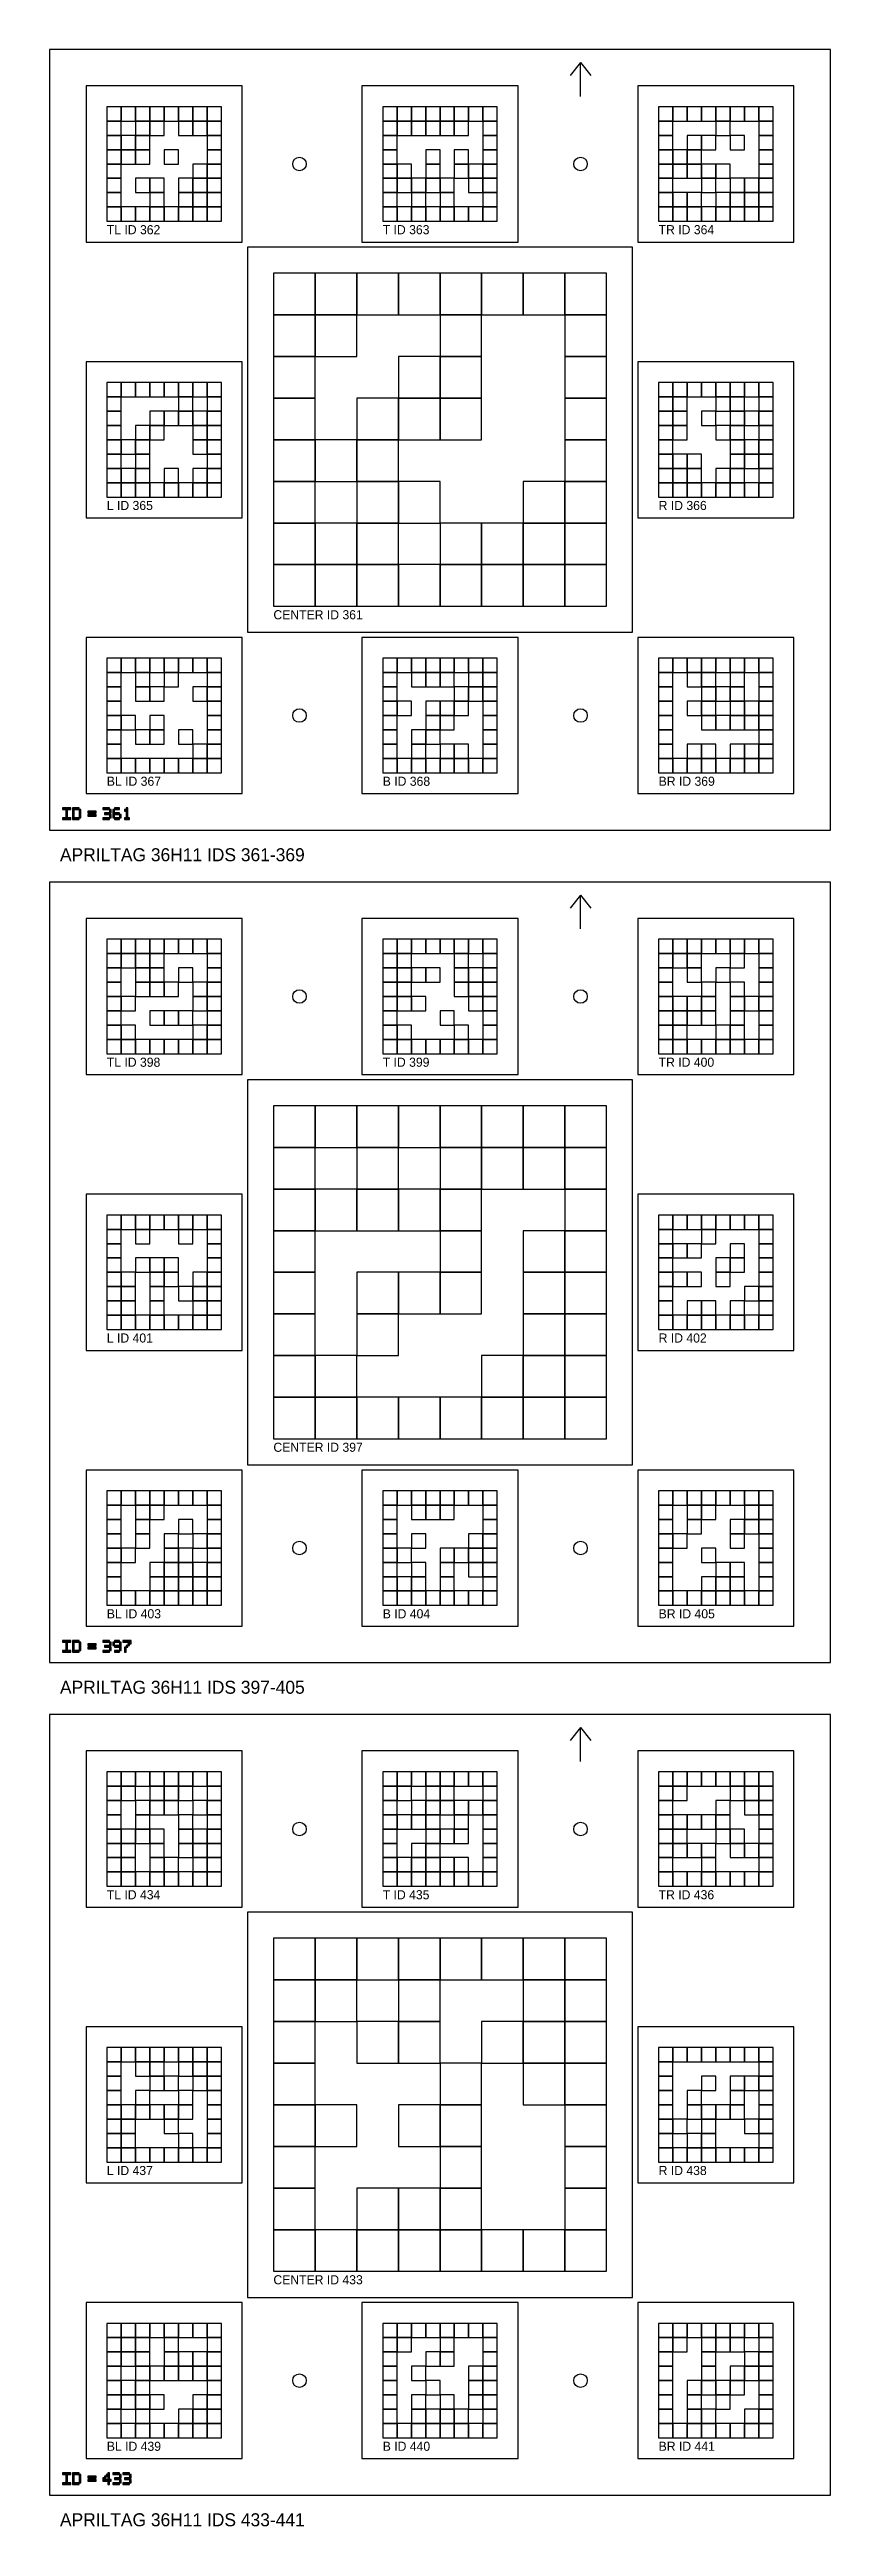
# Model space of a CAD drawing. Extents: x 0 to 1260, y -12 to 1580.
# Drawn here: x 320 to 620, y -12 to 940 of the extents above; entities that cross this region are included whole.
import ezdxf

# ---------------------------------------------------------------- set-up
doc = ezdxf.new("R2010")
doc.units = 0
for name, color, linetype in [('BLACK_POCKET', 7, 'CONTINUOUS'), ('BOARD_TEXT', 7, 'CONTINUOUS'), ('CUT', 7, 'CONTINUOUS'), ('LABEL', 3, 'CONTINUOUS'), ('MOUNT_HOLE', 6, 'CONTINUOUS'), ('ORIENTATION', 7, 'CONTINUOUS'), ('QUIET_ZONE', 5, 'CONTINUOUS'), ('TAG_BOUNDARY', 8, 'CONTINUOUS')]:
    doc.layers.add(name, color=color, linetype=linetype)

msp = doc.modelspace()

# ---------------------------------------------------------------- texts
at = {"layer": 'LABEL'}
for s, height, p in [('TL ID 362', 3.5, (342, 869)), ('T ID 363', 3.5, (448, 869)), ('TR ID 364', 3.5, (554, 869)), ('L ID 365', 3.5, (342, 763)), ('R ID 366', 3.5, (554, 763)), ('CENTER ID 361', 3.5, (406, 721)), ('BL ID 367', 3.5, (342, 657)), ('B ID 368', 3.5, (448, 657)), ('BR ID 369', 3.5, (554, 657)), ('APRILTAG 36H11 IDS 361-369', 5, (324, 628)), ('TL ID 398', 3.5, (342, 549)), ('T ID 399', 3.5, (448, 549)), ('TR ID 400', 3.5, (554, 549)), ('L ID 401', 3.5, (342, 443)), ('R ID 402', 3.5, (554, 443)), ('CENTER ID 397', 3.5, (406, 401)), ('BL ID 403', 3.5, (342, 337)), ('B ID 404', 3.5, (448, 337)), ('BR ID 405', 3.5, (554, 337)), ('APRILTAG 36H11 IDS 397-405', 5, (324, 308)), ('TL ID 434', 3.5, (342, 229)), ('T ID 435', 3.5, (448, 229)), ('TR ID 436', 3.5, (554, 229)), ('L ID 437', 3.5, (342, 123)), ('R ID 438', 3.5, (554, 123)), ('CENTER ID 433', 3.5, (406, 81)), ('BL ID 439', 3.5, (342, 17)), ('B ID 440', 3.5, (448, 17)), ('BR ID 441', 3.5, (554, 17)), ('APRILTAG 36H11 IDS 433-441', 5, (324, -12))]:
    msp.add_text(s, height=height, dxfattribs=at).set_placement(p)

# ---------------------------------------------------------------- linework, layer by layer
at = {"layer": 'BLACK_POCKET'}
for p, q in [((347.5, 918), (342, 918)), ((342, 918), (342, 912.5)), ((347.5, 912.5), (347.5, 918)), ((353, 918), (347.5, 918)), ((347.5, 918), (347.5, 912.5)), ((353, 912.5), (353, 918)), ((358.5, 918), (353, 918)), ((353, 918), (353, 912.5)), ((358.5, 912.5), (358.5, 918)), ((364, 918), (358.5, 918)), ((358.5, 918), (358.5, 912.5)), ((364, 912.5), (364, 918)), ((369.5, 918), (364, 918)), ((364, 918), (364, 912.5)), ((369.5, 912.5), (369.5, 918)), ((375, 918), (369.5, 918)), ((369.5, 918), (369.5, 912.5)), ((375, 912.5), (375, 918)), ((380.5, 918), (375, 918)), ((375, 918), (375, 912.5)), ((380.5, 912.5), (380.5, 918)), ((386, 918), (380.5, 918)), ((380.5, 918), (380.5, 912.5)), ((386, 912.5), (386, 918)), ((453.5, 918), (448, 918)), ((448, 918), (448, 912.5)), ((453.5, 912.5), (453.5, 918)), ((459, 918), (453.5, 918)), ((453.5, 918), (453.5, 912.5)), ((459, 912.5), (459, 918)), ((464.5, 918), (459, 918)), ((459, 918), (459, 912.5)), ((464.5, 912.5), (464.5, 918)), ((470, 918), (464.5, 918)), ((464.5, 918), (464.5, 912.5)), ((470, 912.5), (470, 918)), ((475.5, 918), (470, 918)), ((470, 918), (470, 912.5)), ((475.5, 912.5), (475.5, 918)), ((481, 918), (475.5, 918)), ((475.5, 918), (475.5, 912.5)), ((481, 912.5), (481, 918)), ((486.5, 918), (481, 918)), ((481, 918), (481, 912.5)), ((486.5, 912.5), (486.5, 918)), ((492, 918), (486.5, 918)), ((486.5, 918), (486.5, 912.5)), ((492, 912.5), (492, 918)), ((559.5, 918), (554, 918)), ((554, 918), (554, 912.5)), ((559.5, 912.5), (559.5, 918)), ((565, 918), (559.5, 918)), ((559.5, 918), (559.5, 912.5)), ((565, 912.5), (565, 918)), ((570.5, 918), (565, 918)), ((565, 918), (565, 912.5)), ((570.5, 912.5), (570.5, 918)), ((576, 918), (570.5, 918)), ((570.5, 918), (570.5, 912.5)), ((576, 912.5), (576, 918)), ((581.5, 918), (576, 918)), ((576, 918), (576, 912.5)), ((581.5, 912.5), (581.5, 918)), ((587, 918), (581.5, 918)), ((581.5, 918), (581.5, 912.5)), ((587, 912.5), (587, 918)), ((592.5, 918), (587, 918)), ((587, 918), (587, 912.5)), ((592.5, 912.5), (592.5, 918)), ((598, 918), (592.5, 918)), ((592.5, 918), (592.5, 912.5)), ((598, 912.5), (598, 918)), ((342, 912.5), (347.5, 912.5)), ((347.5, 912.5), (342, 912.5)), ((342, 912.5), (342, 907)), ((342, 907), (347.5, 907)), ((347.5, 907), (342, 907)), ((342, 907), (342, 901.5)), ((347.5, 912.5), (353, 912.5)), ((347.5, 907), (347.5, 912.5)), ((347.5, 901.5), (347.5, 907)), ((353, 907), (347.5, 907)), ((347.5, 907), (347.5, 901.5)), ((353, 912.5), (358.5, 912.5)), ((358.5, 912.5), (353, 912.5)), ((353, 912.5), (353, 907)), ((353, 907), (358.5, 907)), ((353, 901.5), (353, 907)), ((358.5, 907), (353, 907)), ((353, 907), (353, 901.5)), ((358.5, 912.5), (364, 912.5)), ((358.5, 907), (358.5, 912.5)), ((364, 912.5), (358.5, 912.5)), ((358.5, 912.5), (358.5, 907)), ((358.5, 907), (364, 907)), ((358.5, 901.5), (358.5, 907)), ((364, 912.5), (369.5, 912.5)), ((364, 907), (364, 912.5)), ((369.5, 912.5), (375, 912.5)), ((375, 912.5), (369.5, 912.5)), ((369.5, 912.5), (369.5, 907)), ((369.5, 907), (375, 907)), ((375, 912.5), (380.5, 912.5)), ((375, 907), (375, 912.5)), ((380.5, 912.5), (375, 912.5)), ((375, 912.5), (375, 907)), ((375, 907), (380.5, 907)), ((380.5, 912.5), (386, 912.5)), ((380.5, 907), (380.5, 912.5)), ((386, 912.5), (380.5, 912.5)), ((380.5, 912.5), (380.5, 907)), ((380.5, 907), (386, 907)), ((386, 907), (380.5, 907)), ((380.5, 907), (380.5, 901.5)), ((386, 907), (386, 912.5)), ((386, 901.5), (386, 907)), ((448, 912.5), (453.5, 912.5)), ((453.5, 912.5), (448, 912.5)), ((448, 912.5), (448, 907)), ((448, 907), (453.5, 907)), ((453.5, 907), (448, 907)), ((448, 907), (448, 901.5)), ((453.5, 912.5), (459, 912.5)), ((453.5, 907), (453.5, 912.5)), ((459, 912.5), (453.5, 912.5)), ((453.5, 912.5), (453.5, 907)), ((453.5, 907), (459, 907)), ((453.5, 901.5), (453.5, 907)), ((459, 912.5), (464.5, 912.5)), ((459, 907), (459, 912.5)), ((464.5, 912.5), (459, 912.5)), ((459, 912.5), (459, 907)), ((459, 907), (464.5, 907)), ((464.5, 912.5), (470, 912.5)), ((464.5, 907), (464.5, 912.5)), ((470, 912.5), (464.5, 912.5)), ((464.5, 912.5), (464.5, 907)), ((464.5, 907), (470, 907)), ((470, 912.5), (475.5, 912.5)), ((470, 907), (470, 912.5)), ((475.5, 912.5), (470, 912.5)), ((470, 912.5), (470, 907)), ((470, 907), (475.5, 907)), ((475.5, 912.5), (481, 912.5)), ((475.5, 907), (475.5, 912.5)), ((481, 912.5), (475.5, 912.5)), ((475.5, 912.5), (475.5, 907)), ((475.5, 907), (481, 907)), ((481, 912.5), (486.5, 912.5)), ((481, 907), (481, 912.5)), ((486.5, 912.5), (492, 912.5)), ((492, 912.5), (486.5, 912.5)), ((486.5, 912.5), (486.5, 907)), ((486.5, 907), (492, 907)), ((492, 907), (486.5, 907)), ((486.5, 907), (486.5, 901.5)), ((492, 907), (492, 912.5)), ((492, 901.5), (492, 907)), ((554, 912.5), (559.5, 912.5)), ((559.5, 912.5), (554, 912.5)), ((554, 912.5), (554, 907)), ((554, 907), (559.5, 907)), ((559.5, 907), (554, 907)), ((554, 907), (554, 901.5)), ((559.5, 912.5), (565, 912.5)), ((559.5, 907), (559.5, 912.5)), ((559.5, 901.5), (559.5, 907)), ((565, 912.5), (570.5, 912.5)), ((570.5, 907), (565, 907)), ((565, 907), (565, 901.5)), ((570.5, 912.5), (576, 912.5)), ((570.5, 901.5), (570.5, 907)), ((576, 907), (570.5, 907)), ((570.5, 907), (570.5, 901.5)), ((576, 912.5), (581.5, 912.5)), ((581.5, 912.5), (576, 912.5)), ((576, 912.5), (576, 907)), ((576, 907), (581.5, 907)), ((576, 901.5), (576, 907)), ((581.5, 912.5), (587, 912.5)), ((581.5, 907), (581.5, 912.5)), ((587, 907), (581.5, 907)), ((581.5, 907), (581.5, 901.5)), ((587, 912.5), (592.5, 912.5)), ((587, 901.5), (587, 907)), ((592.5, 912.5), (598, 912.5)), ((598, 912.5), (592.5, 912.5)), ((592.5, 912.5), (592.5, 907)), ((592.5, 907), (598, 907)), ((598, 907), (592.5, 907)), ((592.5, 907), (592.5, 901.5)), ((598, 907), (598, 912.5)), ((598, 901.5), (598, 907)), ((342, 901.5), (347.5, 901.5)), ((347.5, 901.5), (342, 901.5)), ((342, 901.5), (342, 896)), ((342, 896), (347.5, 896)), ((347.5, 896), (342, 896)), ((342, 896), (342, 890.5)), ((347.5, 901.5), (353, 901.5)), ((347.5, 896), (347.5, 901.5)), ((353, 901.5), (347.5, 901.5)), ((347.5, 901.5), (347.5, 896)), ((347.5, 896), (353, 896)), ((347.5, 890.5), (347.5, 896)), ((353, 901.5), (358.5, 901.5)), ((353, 896), (353, 901.5)), ((358.5, 901.5), (353, 901.5)), ((353, 901.5), (353, 896)), ((353, 896), (358.5, 896)), ((358.5, 896), (358.5, 901.5)), ((369.5, 901.5), (364, 901.5)), ((364, 901.5), (364, 896)), ((364, 896), (369.5, 896)), ((369.5, 896), (369.5, 901.5)), ((380.5, 896), (375, 896)), ((375, 896), (375, 890.5)), ((380.5, 901.5), (386, 901.5)), ((386, 901.5), (380.5, 901.5)), ((380.5, 901.5), (380.5, 896)), ((380.5, 896), (386, 896)), ((380.5, 890.5), (380.5, 896)), ((386, 896), (380.5, 896)), ((380.5, 896), (380.5, 890.5)), ((386, 896), (386, 901.5)), ((386, 890.5), (386, 896)), ((448, 901.5), (453.5, 901.5)), ((453.5, 901.5), (448, 901.5)), ((448, 901.5), (448, 896)), ((448, 896), (453.5, 896)), ((453.5, 896), (448, 896)), ((448, 896), (448, 890.5)), ((453.5, 896), (453.5, 901.5)), ((453.5, 890.5), (453.5, 896)), ((459, 896), (453.5, 896)), ((453.5, 896), (453.5, 890.5)), ((459, 890.5), (459, 896)), ((470, 901.5), (464.5, 901.5)), ((464.5, 901.5), (464.5, 896)), ((464.5, 896), (470, 896)), ((470, 896), (464.5, 896)), ((464.5, 896), (464.5, 890.5)), ((470, 896), (470, 901.5)), ((470, 890.5), (470, 896)), ((481, 901.5), (475.5, 901.5)), ((475.5, 901.5), (475.5, 896)), ((475.5, 896), (481, 896)), ((481, 896), (475.5, 896)), ((475.5, 896), (475.5, 890.5)), ((481, 896), (481, 901.5)), ((481, 890.5), (481, 896)), ((486.5, 896), (481, 896)), ((481, 896), (481, 890.5)), ((486.5, 901.5), (492, 901.5)), ((492, 901.5), (486.5, 901.5)), ((486.5, 901.5), (486.5, 896)), ((486.5, 896), (492, 896)), ((486.5, 890.5), (486.5, 896)), ((492, 896), (486.5, 896)), ((486.5, 896), (486.5, 890.5)), ((492, 896), (492, 901.5)), ((492, 890.5), (492, 896)), ((554, 901.5), (559.5, 901.5)), ((559.5, 901.5), (554, 901.5)), ((554, 901.5), (554, 896)), ((554, 896), (559.5, 896)), ((559.5, 896), (554, 896)), ((554, 896), (554, 890.5)), ((559.5, 896), (559.5, 901.5)), ((565, 901.5), (559.5, 901.5)), ((559.5, 901.5), (559.5, 896)), ((559.5, 896), (565, 896)), ((559.5, 890.5), (559.5, 896)), ((565, 896), (559.5, 896)), ((559.5, 896), (559.5, 890.5)), ((565, 901.5), (570.5, 901.5)), ((565, 896), (565, 901.5)), ((570.5, 901.5), (565, 901.5)), ((565, 901.5), (565, 896)), ((565, 896), (570.5, 896)), ((565, 890.5), (565, 896)), ((570.5, 896), (565, 896)), ((565, 896), (565, 890.5)), ((570.5, 901.5), (576, 901.5)), ((570.5, 896), (570.5, 901.5)), ((570.5, 890.5), (570.5, 896)), ((576, 896), (570.5, 896)), ((570.5, 896), (570.5, 890.5)), ((576, 890.5), (576, 896)), ((581.5, 896), (576, 896)), ((576, 896), (576, 890.5)), ((581.5, 901.5), (587, 901.5)), ((581.5, 890.5), (581.5, 896)), ((592.5, 901.5), (598, 901.5)), ((598, 901.5), (592.5, 901.5)), ((592.5, 901.5), (592.5, 896)), ((592.5, 896), (598, 896)), ((598, 896), (592.5, 896)), ((592.5, 896), (592.5, 890.5)), ((598, 896), (598, 901.5)), ((598, 890.5), (598, 896)), ((342, 890.5), (347.5, 890.5)), ((347.5, 890.5), (342, 890.5)), ((342, 890.5), (342, 885)), ((347.5, 885), (347.5, 890.5)), ((358.5, 890.5), (353, 890.5)), ((353, 890.5), (353, 885)), ((358.5, 885), (358.5, 890.5)), ((364, 890.5), (358.5, 890.5)), ((358.5, 890.5), (358.5, 885)), ((364, 885), (364, 890.5)), ((375, 890.5), (369.5, 890.5)), ((369.5, 890.5), (369.5, 885)), ((375, 890.5), (380.5, 890.5)), ((375, 885), (375, 890.5)), ((380.5, 890.5), (375, 890.5)), ((375, 890.5), (375, 885)), ((380.5, 890.5), (386, 890.5)), ((380.5, 885), (380.5, 890.5)), ((386, 890.5), (380.5, 890.5)), ((380.5, 890.5), (380.5, 885)), ((386, 885), (386, 890.5)), ((448, 890.5), (453.5, 890.5)), ((453.5, 890.5), (448, 890.5)), ((448, 890.5), (448, 885)), ((453.5, 890.5), (459, 890.5)), ((453.5, 885), (453.5, 890.5)), ((459, 890.5), (453.5, 890.5)), ((453.5, 890.5), (453.5, 885)), ((459, 885), (459, 890.5)), ((464.5, 890.5), (459, 890.5)), ((459, 890.5), (459, 885)), ((464.5, 890.5), (470, 890.5)), ((464.5, 885), (464.5, 890.5)), ((470, 890.5), (464.5, 890.5)), ((464.5, 890.5), (464.5, 885)), ((470, 885), (470, 890.5)), ((475.5, 890.5), (470, 890.5)), ((470, 890.5), (470, 885)), ((475.5, 890.5), (481, 890.5)), ((475.5, 885), (475.5, 890.5)), ((481, 890.5), (486.5, 890.5)), ((486.5, 890.5), (481, 890.5)), ((481, 890.5), (481, 885)), ((486.5, 890.5), (492, 890.5)), ((486.5, 885), (486.5, 890.5)), ((492, 890.5), (486.5, 890.5)), ((486.5, 890.5), (486.5, 885)), ((492, 885), (492, 890.5)), ((554, 890.5), (559.5, 890.5)), ((559.5, 890.5), (554, 890.5)), ((554, 890.5), (554, 885)), ((559.5, 890.5), (565, 890.5)), ((559.5, 885), (559.5, 890.5)), ((565, 890.5), (570.5, 890.5)), ((570.5, 890.5), (576, 890.5)), ((576, 890.5), (570.5, 890.5)), ((570.5, 890.5), (570.5, 885)), ((576, 890.5), (581.5, 890.5)), ((576, 885), (576, 890.5)), ((587, 890.5), (581.5, 890.5)), ((581.5, 890.5), (581.5, 885)), ((587, 885), (587, 890.5)), ((592.5, 890.5), (587, 890.5)), ((587, 890.5), (587, 885)), ((592.5, 890.5), (598, 890.5)), ((592.5, 885), (592.5, 890.5)), ((598, 890.5), (592.5, 890.5)), ((592.5, 890.5), (592.5, 885)), ((598, 885), (598, 890.5)), ((342, 885), (347.5, 885)), ((347.5, 885), (342, 885)), ((342, 885), (342, 879.5)), ((342, 879.5), (347.5, 879.5)), ((347.5, 879.5), (342, 879.5)), ((342, 879.5), (342, 874)), ((347.5, 879.5), (347.5, 885)), ((347.5, 874), (347.5, 879.5)), ((353, 879.5), (347.5, 879.5)), ((347.5, 879.5), (347.5, 874)), ((353, 885), (358.5, 885)), ((353, 874), (353, 879.5)), ((358.5, 879.5), (353, 879.5)), ((353, 879.5), (353, 874)), ((358.5, 885), (364, 885)), ((364, 885), (358.5, 885)), ((358.5, 885), (358.5, 879.5)), ((358.5, 879.5), (364, 879.5)), ((358.5, 874), (358.5, 879.5)), ((364, 879.5), (358.5, 879.5)), ((358.5, 879.5), (358.5, 874)), ((364, 879.5), (364, 885)), ((364, 874), (364, 879.5)), ((369.5, 879.5), (364, 879.5)), ((364, 879.5), (364, 874)), ((369.5, 885), (375, 885)), ((375, 885), (369.5, 885)), ((369.5, 885), (369.5, 879.5)), ((369.5, 879.5), (375, 879.5)), ((369.5, 874), (369.5, 879.5)), ((375, 879.5), (369.5, 879.5)), ((369.5, 879.5), (369.5, 874)), ((375, 885), (380.5, 885)), ((375, 879.5), (375, 885)), ((380.5, 885), (375, 885)), ((375, 885), (375, 879.5)), ((375, 879.5), (380.5, 879.5)), ((375, 874), (375, 879.5)), ((380.5, 879.5), (375, 879.5)), ((375, 879.5), (375, 874)), ((380.5, 885), (386, 885)), ((380.5, 879.5), (380.5, 885)), ((386, 885), (380.5, 885)), ((380.5, 885), (380.5, 879.5)), ((380.5, 879.5), (386, 879.5)), ((380.5, 874), (380.5, 879.5)), ((386, 879.5), (380.5, 879.5)), ((380.5, 879.5), (380.5, 874)), ((386, 879.5), (386, 885)), ((386, 874), (386, 879.5)), ((448, 885), (453.5, 885)), ((453.5, 885), (448, 885)), ((448, 885), (448, 879.5)), ((448, 879.5), (453.5, 879.5)), ((453.5, 879.5), (448, 879.5)), ((448, 879.5), (448, 874)), ((453.5, 885), (459, 885)), ((453.5, 879.5), (453.5, 885)), ((453.5, 874), (453.5, 879.5)), ((459, 879.5), (453.5, 879.5)), ((453.5, 879.5), (453.5, 874)), ((459, 885), (464.5, 885)), ((464.5, 885), (459, 885)), ((459, 885), (459, 879.5)), ((459, 879.5), (464.5, 879.5)), ((459, 874), (459, 879.5)), ((464.5, 879.5), (459, 879.5)), ((459, 879.5), (459, 874)), ((464.5, 885), (470, 885)), ((464.5, 879.5), (464.5, 885)), ((464.5, 874), (464.5, 879.5)), ((470, 879.5), (464.5, 879.5)), ((464.5, 879.5), (464.5, 874)), ((470, 885), (475.5, 885)), ((475.5, 885), (470, 885)), ((470, 885), (470, 879.5)), ((470, 879.5), (475.5, 879.5)), ((470, 874), (470, 879.5)), ((475.5, 879.5), (470, 879.5)), ((470, 879.5), (470, 874)), ((475.5, 879.5), (475.5, 885)), ((475.5, 874), (475.5, 879.5)), ((481, 879.5), (475.5, 879.5)), ((475.5, 879.5), (475.5, 874)), ((481, 885), (486.5, 885)), ((481, 874), (481, 879.5)), ((486.5, 879.5), (481, 879.5)), ((481, 879.5), (481, 874)), ((486.5, 885), (492, 885)), ((492, 885), (486.5, 885)), ((486.5, 885), (486.5, 879.5)), ((486.5, 879.5), (492, 879.5)), ((486.5, 874), (486.5, 879.5)), ((492, 879.5), (486.5, 879.5)), ((486.5, 879.5), (486.5, 874)), ((492, 879.5), (492, 885)), ((492, 874), (492, 879.5)), ((554, 885), (559.5, 885)), ((559.5, 885), (554, 885)), ((554, 885), (554, 879.5)), ((554, 879.5), (559.5, 879.5)), ((559.5, 879.5), (554, 879.5)), ((554, 879.5), (554, 874)), ((559.5, 879.5), (559.5, 885)), ((565, 885), (559.5, 885)), ((559.5, 885), (559.5, 879.5)), ((559.5, 879.5), (565, 879.5)), ((559.5, 874), (559.5, 879.5)), ((565, 879.5), (559.5, 879.5)), ((559.5, 879.5), (559.5, 874)), ((565, 879.5), (565, 885)), ((570.5, 885), (565, 885)), ((565, 885), (565, 879.5)), ((565, 879.5), (570.5, 879.5)), ((565, 874), (565, 879.5)), ((570.5, 879.5), (565, 879.5)), ((565, 879.5), (565, 874)), ((570.5, 885), (576, 885)), ((570.5, 879.5), (570.5, 885)), ((570.5, 874), (570.5, 879.5)), ((576, 879.5), (570.5, 879.5)), ((570.5, 879.5), (570.5, 874)), ((581.5, 885), (576, 885)), ((576, 885), (576, 879.5)), ((576, 879.5), (581.5, 879.5)), ((576, 874), (576, 879.5)), ((581.5, 879.5), (576, 879.5)), ((576, 879.5), (576, 874)), ((581.5, 885), (587, 885)), ((581.5, 879.5), (581.5, 885)), ((587, 885), (581.5, 885)), ((581.5, 885), (581.5, 879.5)), ((581.5, 879.5), (587, 879.5)), ((581.5, 874), (581.5, 879.5)), ((587, 879.5), (581.5, 879.5)), ((581.5, 879.5), (581.5, 874)), ((587, 885), (592.5, 885)), ((587, 879.5), (587, 885)), ((592.5, 885), (587, 885)), ((587, 885), (587, 879.5)), ((587, 879.5), (592.5, 879.5)), ((587, 874), (587, 879.5)), ((592.5, 879.5), (587, 879.5)), ((587, 879.5), (587, 874)), ((592.5, 885), (598, 885)), ((592.5, 879.5), (592.5, 885)), ((598, 885), (592.5, 885)), ((592.5, 885), (592.5, 879.5)), ((592.5, 879.5), (598, 879.5)), ((592.5, 874), (592.5, 879.5)), ((598, 879.5), (592.5, 879.5)), ((592.5, 879.5), (592.5, 874)), ((598, 879.5), (598, 885)), ((598, 874), (598, 879.5)), ((342, 874), (347.5, 874)), ((347.5, 874), (353, 874)), ((353, 874), (358.5, 874)), ((358.5, 874), (364, 874)), ((364, 874), (369.5, 874)), ((369.5, 874), (375, 874)), ((375, 874), (380.5, 874)), ((380.5, 874), (386, 874)), ((448, 874), (453.5, 874)), ((453.5, 874), (459, 874)), ((459, 874), (464.5, 874)), ((464.5, 874), (470, 874)), ((470, 874), (475.5, 874)), ((475.5, 874), (481, 874)), ((481, 874), (486.5, 874)), ((486.5, 874), (492, 874)), ((554, 874), (559.5, 874)), ((559.5, 874), (565, 874)), ((565, 874), (570.5, 874)), ((570.5, 874), (576, 874)), ((576, 874), (581.5, 874)), ((581.5, 874), (587, 874)), ((587, 874), (592.5, 874)), ((592.5, 874), (598, 874)), ((422, 854), (406, 854)), ((406, 854), (406, 838)), ((422, 838), (422, 854)), ((438, 854), (422, 854)), ((422, 854), (422, 838)), ((438, 838), (438, 854)), ((454, 854), (438, 854)), ((438, 854), (438, 838)), ((454, 838), (454, 854)), ((470, 854), (454, 854)), ((454, 854), (454, 838)), ((470, 838), (470, 854)), ((486, 854), (470, 854)), ((470, 854), (470, 838)), ((486, 838), (486, 854)), ((502, 854), (486, 854)), ((486, 854), (486, 838)), ((502, 838), (502, 854)), ((518, 854), (502, 854)), ((502, 854), (502, 838)), ((518, 838), (518, 854)), ((534, 854), (518, 854)), ((518, 854), (518, 838)), ((534, 838), (534, 854)), ((406, 838), (422, 838)), ((422, 838), (406, 838)), ((406, 838), (406, 822)), ((422, 838), (438, 838)), ((422, 822), (422, 838)), ((438, 838), (422, 838)), ((422, 838), (422, 822)), ((438, 838), (454, 838)), ((438, 822), (438, 838)), ((454, 838), (470, 838)), ((470, 838), (486, 838)), ((486, 838), (470, 838)), ((470, 838), (470, 822)), ((486, 838), (502, 838)), ((486, 822), (486, 838)), ((502, 838), (518, 838)), ((518, 838), (534, 838)), ((534, 838), (518, 838)), ((518, 838), (518, 822)), ((534, 822), (534, 838)), ((406, 822), (422, 822)), ((422, 822), (406, 822)), ((406, 822), (406, 806)), ((422, 822), (438, 822)), ((422, 806), (422, 822)), ((470, 822), (454, 822)), ((454, 822), (454, 806)), ((470, 822), (486, 822)), ((470, 806), (470, 822)), ((486, 822), (470, 822)), ((470, 822), (470, 806)), ((486, 806), (486, 822)), ((518, 822), (534, 822)), ((534, 822), (518, 822)), ((518, 822), (518, 806)), ((534, 806), (534, 822)), ((347.5, 812), (342, 812)), ((342, 812), (342, 806.5)), ((347.5, 806.5), (347.5, 812)), ((353, 812), (347.5, 812)), ((347.5, 812), (347.5, 806.5)), ((353, 806.5), (353, 812)), ((358.5, 812), (353, 812)), ((353, 812), (353, 806.5)), ((358.5, 806.5), (358.5, 812)), ((364, 812), (358.5, 812)), ((358.5, 812), (358.5, 806.5)), ((364, 806.5), (364, 812)), ((369.5, 812), (364, 812)), ((364, 812), (364, 806.5)), ((369.5, 806.5), (369.5, 812)), ((375, 812), (369.5, 812)), ((369.5, 812), (369.5, 806.5)), ((375, 806.5), (375, 812)), ((380.5, 812), (375, 812)), ((375, 812), (375, 806.5)), ((380.5, 806.5), (380.5, 812)), ((386, 812), (380.5, 812)), ((380.5, 812), (380.5, 806.5)), ((386, 806.5), (386, 812)), ((559.5, 812), (554, 812)), ((554, 812), (554, 806.5)), ((559.5, 806.5), (559.5, 812)), ((565, 812), (559.5, 812)), ((559.5, 812), (559.5, 806.5)), ((565, 806.5), (565, 812)), ((570.5, 812), (565, 812)), ((565, 812), (565, 806.5)), ((570.5, 806.5), (570.5, 812)), ((576, 812), (570.5, 812)), ((570.5, 812), (570.5, 806.5)), ((576, 806.5), (576, 812)), ((581.5, 812), (576, 812)), ((576, 812), (576, 806.5)), ((581.5, 806.5), (581.5, 812)), ((587, 812), (581.5, 812)), ((581.5, 812), (581.5, 806.5)), ((587, 806.5), (587, 812)), ((592.5, 812), (587, 812)), ((587, 812), (587, 806.5)), ((592.5, 806.5), (592.5, 812)), ((598, 812), (592.5, 812)), ((592.5, 812), (592.5, 806.5)), ((598, 806.5), (598, 812)), ((342, 806.5), (347.5, 806.5)), ((347.5, 806.5), (342, 806.5)), ((342, 806.5), (342, 801)), ((342, 801), (347.5, 801)), ((347.5, 801), (342, 801)), ((342, 801), (342, 795.5)), ((347.5, 806.5), (353, 806.5)), ((347.5, 801), (347.5, 806.5)), ((347.5, 795.5), (347.5, 801)), ((353, 806.5), (358.5, 806.5)), ((358.5, 806.5), (364, 806.5)), ((364, 801), (358.5, 801)), ((358.5, 801), (358.5, 795.5)), ((364, 806.5), (369.5, 806.5)), ((364, 795.5), (364, 801)), ((369.5, 801), (364, 801)), ((364, 801), (364, 795.5)), ((369.5, 806.5), (375, 806.5)), ((375, 806.5), (369.5, 806.5)), ((369.5, 806.5), (369.5, 801)), ((369.5, 801), (375, 801)), ((369.5, 795.5), (369.5, 801)), ((375, 801), (369.5, 801)), ((369.5, 801), (369.5, 795.5)), ((375, 806.5), (380.5, 806.5)), ((375, 801), (375, 806.5)), ((375, 795.5), (375, 801)), ((380.5, 801), (375, 801)), ((375, 801), (375, 795.5)), ((380.5, 806.5), (386, 806.5)), ((386, 806.5), (380.5, 806.5)), ((380.5, 806.5), (380.5, 801)), ((380.5, 801), (386, 801)), ((380.5, 795.5), (380.5, 801)), ((386, 801), (380.5, 801)), ((380.5, 801), (380.5, 795.5)), ((386, 801), (386, 806.5)), ((386, 795.5), (386, 801)), ((406, 806), (422, 806)), ((422, 806), (406, 806)), ((406, 806), (406, 790)), ((422, 790), (422, 806)), ((454, 806), (438, 806)), ((438, 806), (438, 790)), ((454, 806), (470, 806)), ((454, 790), (454, 806)), ((470, 806), (454, 806)), ((454, 806), (454, 790)), ((470, 806), (486, 806)), ((470, 790), (470, 806)), ((486, 806), (470, 806)), ((470, 806), (470, 790)), ((486, 790), (486, 806)), ((518, 806), (534, 806)), ((534, 806), (518, 806)), ((518, 806), (518, 790)), ((534, 790), (534, 806)), ((554, 806.5), (559.5, 806.5)), ((559.5, 806.5), (554, 806.5)), ((554, 806.5), (554, 801)), ((554, 801), (559.5, 801)), ((559.5, 801), (554, 801)), ((554, 801), (554, 795.5)), ((559.5, 806.5), (565, 806.5)), ((559.5, 801), (559.5, 806.5)), ((565, 806.5), (559.5, 806.5)), ((559.5, 806.5), (559.5, 801)), ((559.5, 801), (565, 801)), ((559.5, 795.5), (559.5, 801)), ((565, 801), (559.5, 801)), ((559.5, 801), (559.5, 795.5)), ((565, 806.5), (570.5, 806.5)), ((565, 801), (565, 806.5)), ((565, 795.5), (565, 801)), ((570.5, 806.5), (576, 806.5)), ((576, 801), (570.5, 801)), ((570.5, 801), (570.5, 795.5)), ((576, 806.5), (581.5, 806.5)), ((581.5, 806.5), (576, 806.5)), ((576, 806.5), (576, 801)), ((576, 801), (581.5, 801)), ((576, 795.5), (576, 801)), ((581.5, 806.5), (587, 806.5)), ((581.5, 801), (581.5, 806.5)), ((587, 806.5), (581.5, 806.5)), ((581.5, 806.5), (581.5, 801)), ((581.5, 801), (587, 801)), ((587, 801), (581.5, 801)), ((581.5, 801), (581.5, 795.5)), ((587, 806.5), (592.5, 806.5)), ((587, 801), (587, 806.5)), ((587, 795.5), (587, 801)), ((592.5, 801), (587, 801)), ((587, 801), (587, 795.5)), ((592.5, 806.5), (598, 806.5)), ((598, 806.5), (592.5, 806.5)), ((592.5, 806.5), (592.5, 801)), ((592.5, 801), (598, 801)), ((592.5, 795.5), (592.5, 801)), ((598, 801), (592.5, 801)), ((592.5, 801), (592.5, 795.5)), ((598, 801), (598, 806.5)), ((598, 795.5), (598, 801)), ((342, 795.5), (347.5, 795.5)), ((347.5, 795.5), (342, 795.5)), ((342, 795.5), (342, 790)), ((347.5, 790), (347.5, 795.5)), ((358.5, 795.5), (353, 795.5)), ((353, 795.5), (353, 790)), ((358.5, 795.5), (364, 795.5)), ((358.5, 790), (358.5, 795.5)), ((364, 795.5), (358.5, 795.5)), ((358.5, 795.5), (358.5, 790)), ((364, 795.5), (369.5, 795.5)), ((364, 790), (364, 795.5)), ((369.5, 795.5), (375, 795.5)), ((375, 795.5), (380.5, 795.5)), ((380.5, 795.5), (375, 795.5)), ((375, 795.5), (375, 790)), ((380.5, 795.5), (386, 795.5)), ((380.5, 790), (380.5, 795.5)), ((386, 795.5), (380.5, 795.5)), ((380.5, 795.5), (380.5, 790)), ((386, 790), (386, 795.5)), ((554, 795.5), (559.5, 795.5)), ((559.5, 795.5), (554, 795.5)), ((554, 795.5), (554, 790)), ((559.5, 795.5), (565, 795.5)), ((559.5, 790), (559.5, 795.5)), ((565, 795.5), (559.5, 795.5)), ((559.5, 795.5), (559.5, 790)), ((565, 790), (565, 795.5)), ((570.5, 795.5), (576, 795.5)), ((581.5, 795.5), (576, 795.5)), ((576, 795.5), (576, 790)), ((581.5, 795.5), (587, 795.5)), ((581.5, 790), (581.5, 795.5)), ((587, 795.5), (581.5, 795.5)), ((581.5, 795.5), (581.5, 790)), ((587, 795.5), (592.5, 795.5)), ((587, 790), (587, 795.5)), ((592.5, 795.5), (598, 795.5)), ((598, 795.5), (592.5, 795.5)), ((592.5, 795.5), (592.5, 790)), ((598, 790), (598, 795.5)), ((342, 790), (347.5, 790)), ((347.5, 790), (342, 790)), ((342, 790), (342, 784.5)), ((342, 784.5), (347.5, 784.5)), ((347.5, 784.5), (342, 784.5)), ((342, 784.5), (342, 779)), ((347.5, 784.5), (347.5, 790)), ((353, 790), (347.5, 790)), ((347.5, 790), (347.5, 784.5)), ((347.5, 784.5), (353, 784.5)), ((347.5, 779), (347.5, 784.5)), ((353, 790), (358.5, 790)), ((353, 784.5), (353, 790)), ((358.5, 790), (353, 790)), ((353, 790), (353, 784.5)), ((353, 784.5), (358.5, 784.5)), ((358.5, 784.5), (353, 784.5)), ((353, 784.5), (353, 779)), ((358.5, 790), (364, 790)), ((358.5, 784.5), (358.5, 790)), ((358.5, 779), (358.5, 784.5)), ((375, 790), (380.5, 790)), ((380.5, 790), (375, 790)), ((375, 790), (375, 784.5)), ((375, 784.5), (380.5, 784.5)), ((380.5, 790), (386, 790)), ((380.5, 784.5), (380.5, 790)), ((386, 790), (380.5, 790)), ((380.5, 790), (380.5, 784.5)), ((380.5, 784.5), (386, 784.5)), ((386, 784.5), (380.5, 784.5)), ((380.5, 784.5), (380.5, 779)), ((386, 784.5), (386, 790)), ((386, 779), (386, 784.5)), ((406, 790), (422, 790)), ((422, 790), (406, 790)), ((406, 790), (406, 774)), ((422, 774), (422, 790)), ((438, 790), (422, 790)), ((422, 790), (422, 774)), ((438, 790), (454, 790)), ((438, 774), (438, 790)), ((454, 790), (438, 790)), ((438, 790), (438, 774)), ((454, 790), (470, 790)), ((454, 774), (454, 790)), ((470, 790), (486, 790)), ((518, 790), (534, 790)), ((534, 790), (518, 790)), ((518, 790), (518, 774)), ((534, 774), (534, 790)), ((554, 790), (559.5, 790)), ((559.5, 790), (554, 790)), ((554, 790), (554, 784.5)), ((554, 784.5), (559.5, 784.5)), ((559.5, 784.5), (554, 784.5)), ((554, 784.5), (554, 779)), ((559.5, 790), (565, 790)), ((559.5, 784.5), (559.5, 790)), ((559.5, 779), (559.5, 784.5)), ((565, 784.5), (559.5, 784.5)), ((559.5, 784.5), (559.5, 779)), ((565, 779), (565, 784.5)), ((570.5, 784.5), (565, 784.5)), ((565, 784.5), (565, 779)), ((570.5, 779), (570.5, 784.5)), ((576, 790), (581.5, 790)), ((581.5, 790), (587, 790)), ((587, 790), (581.5, 790)), ((581.5, 790), (581.5, 784.5)), ((581.5, 784.5), (587, 784.5)), ((587, 784.5), (581.5, 784.5)), ((581.5, 784.5), (581.5, 779)), ((587, 784.5), (587, 790)), ((592.5, 790), (587, 790)), ((587, 790), (587, 784.5)), ((587, 784.5), (592.5, 784.5)), ((587, 779), (587, 784.5)), ((592.5, 784.5), (587, 784.5)), ((587, 784.5), (587, 779)), ((592.5, 790), (598, 790)), ((592.5, 784.5), (592.5, 790)), ((598, 790), (592.5, 790)), ((592.5, 790), (592.5, 784.5)), ((592.5, 784.5), (598, 784.5)), ((592.5, 779), (592.5, 784.5)), ((598, 784.5), (592.5, 784.5)), ((592.5, 784.5), (592.5, 779)), ((598, 784.5), (598, 790)), ((598, 779), (598, 784.5)), ((342, 779), (347.5, 779)), ((347.5, 779), (342, 779)), ((342, 779), (342, 773.5)), ((342, 773.5), (347.5, 773.5)), ((347.5, 773.5), (342, 773.5)), ((342, 773.5), (342, 768)), ((347.5, 773.5), (347.5, 779)), ((353, 779), (347.5, 779)), ((347.5, 779), (347.5, 773.5)), ((347.5, 773.5), (353, 773.5)), ((347.5, 768), (347.5, 773.5)), ((353, 773.5), (347.5, 773.5)), ((347.5, 773.5), (347.5, 768)), ((353, 779), (358.5, 779)), ((353, 773.5), (353, 779)), ((358.5, 779), (353, 779)), ((353, 779), (353, 773.5)), ((353, 773.5), (358.5, 773.5)), ((353, 768), (353, 773.5)), ((358.5, 773.5), (353, 773.5)), ((353, 773.5), (353, 768)), ((358.5, 773.5), (358.5, 779)), ((358.5, 768), (358.5, 773.5)), ((364, 773.5), (358.5, 773.5)), ((358.5, 773.5), (358.5, 768)), ((369.5, 779), (364, 779)), ((364, 779), (364, 773.5)), ((364, 773.5), (369.5, 773.5)), ((364, 768), (364, 773.5)), ((369.5, 773.5), (364, 773.5)), ((364, 773.5), (364, 768)), ((369.5, 773.5), (369.5, 779)), ((369.5, 768), (369.5, 773.5)), ((375, 773.5), (369.5, 773.5)), ((369.5, 773.5), (369.5, 768)), ((380.5, 779), (375, 779)), ((375, 779), (375, 773.5)), ((375, 773.5), (380.5, 773.5)), ((375, 768), (375, 773.5)), ((380.5, 773.5), (375, 773.5)), ((375, 773.5), (375, 768)), ((380.5, 779), (386, 779)), ((380.5, 773.5), (380.5, 779)), ((386, 779), (380.5, 779)), ((380.5, 779), (380.5, 773.5)), ((380.5, 773.5), (386, 773.5)), ((380.5, 768), (380.5, 773.5)), ((386, 773.5), (380.5, 773.5)), ((380.5, 773.5), (380.5, 768)), ((386, 773.5), (386, 779)), ((386, 768), (386, 773.5)), ((406, 774), (422, 774)), ((422, 774), (406, 774)), ((406, 774), (406, 758)), ((422, 774), (438, 774)), ((422, 758), (422, 774)), ((438, 774), (454, 774)), ((454, 774), (438, 774)), ((438, 774), (438, 758)), ((454, 758), (454, 774)), ((470, 774), (454, 774)), ((454, 774), (454, 758)), ((470, 758), (470, 774)), ((518, 774), (502, 774)), ((502, 774), (502, 758)), ((518, 774), (534, 774)), ((518, 758), (518, 774)), ((534, 774), (518, 774)), ((518, 774), (518, 758)), ((534, 758), (534, 774)), ((554, 779), (559.5, 779)), ((559.5, 779), (554, 779)), ((554, 779), (554, 773.5)), ((554, 773.5), (559.5, 773.5)), ((559.5, 773.5), (554, 773.5)), ((554, 773.5), (554, 768)), ((559.5, 779), (565, 779)), ((559.5, 773.5), (559.5, 779)), ((565, 779), (559.5, 779)), ((559.5, 779), (559.5, 773.5)), ((559.5, 773.5), (565, 773.5)), ((559.5, 768), (559.5, 773.5)), ((565, 773.5), (559.5, 773.5)), ((559.5, 773.5), (559.5, 768)), ((565, 779), (570.5, 779)), ((565, 773.5), (565, 779)), ((570.5, 779), (565, 779)), ((565, 779), (565, 773.5)), ((565, 773.5), (570.5, 773.5)), ((565, 768), (565, 773.5)), ((570.5, 773.5), (565, 773.5)), ((565, 773.5), (565, 768)), ((570.5, 773.5), (570.5, 779)), ((570.5, 768), (570.5, 773.5)), ((576, 773.5), (570.5, 773.5)), ((570.5, 773.5), (570.5, 768)), ((581.5, 779), (576, 779)), ((576, 779), (576, 773.5)), ((576, 773.5), (581.5, 773.5)), ((576, 768), (576, 773.5)), ((581.5, 773.5), (576, 773.5)), ((576, 773.5), (576, 768)), ((581.5, 779), (587, 779)), ((581.5, 773.5), (581.5, 779)), ((587, 779), (581.5, 779)), ((581.5, 779), (581.5, 773.5)), ((581.5, 773.5), (587, 773.5)), ((581.5, 768), (581.5, 773.5)), ((587, 773.5), (581.5, 773.5)), ((581.5, 773.5), (581.5, 768)), ((587, 779), (592.5, 779)), ((587, 773.5), (587, 779)), ((587, 768), (587, 773.5)), ((592.5, 773.5), (587, 773.5)), ((587, 773.5), (587, 768)), ((592.5, 779), (598, 779)), ((598, 779), (592.5, 779)), ((592.5, 779), (592.5, 773.5)), ((592.5, 773.5), (598, 773.5)), ((592.5, 768), (592.5, 773.5)), ((598, 773.5), (592.5, 773.5)), ((592.5, 773.5), (592.5, 768)), ((598, 773.5), (598, 779)), ((598, 768), (598, 773.5)), ((342, 768), (347.5, 768)), ((347.5, 768), (353, 768)), ((353, 768), (358.5, 768)), ((358.5, 768), (364, 768)), ((364, 768), (369.5, 768)), ((369.5, 768), (375, 768)), ((375, 768), (380.5, 768)), ((380.5, 768), (386, 768)), ((554, 768), (559.5, 768)), ((559.5, 768), (565, 768)), ((565, 768), (570.5, 768)), ((570.5, 768), (576, 768)), ((576, 768), (581.5, 768)), ((581.5, 768), (587, 768)), ((587, 768), (592.5, 768)), ((592.5, 768), (598, 768)), ((406, 758), (422, 758)), ((422, 758), (406, 758)), ((406, 758), (406, 742)), ((422, 742), (422, 758)), ((438, 758), (422, 758)), ((422, 758), (422, 742)), ((438, 758), (454, 758)), ((438, 742), (438, 758)), ((454, 758), (438, 758)), ((438, 758), (438, 742)), ((454, 758), (470, 758)), ((454, 742), (454, 758)), ((486, 758), (470, 758)), ((470, 758), (470, 742)), ((486, 742), (486, 758)), ((502, 758), (486, 758)), ((486, 758), (486, 742)), ((502, 758), (518, 758)), ((502, 742), (502, 758)), ((518, 758), (502, 758)), ((502, 758), (502, 742)), ((518, 758), (534, 758)), ((518, 742), (518, 758)), ((534, 758), (518, 758)), ((518, 758), (518, 742)), ((534, 742), (534, 758)), ((406, 742), (422, 742)), ((422, 742), (406, 742)), ((406, 742), (406, 726)), ((422, 742), (438, 742)), ((422, 726), (422, 742)), ((438, 742), (422, 742)), ((422, 742), (422, 726)), ((438, 742), (454, 742)), ((438, 726), (438, 742)), ((454, 742), (438, 742)), ((438, 742), (438, 726)), ((454, 726), (454, 742)), ((470, 742), (454, 742)), ((454, 742), (454, 726)), ((470, 742), (486, 742)), ((470, 726), (470, 742)), ((486, 742), (470, 742)), ((470, 742), (470, 726)), ((486, 742), (502, 742)), ((486, 726), (486, 742)), ((502, 742), (486, 742)), ((486, 742), (486, 726)), ((502, 742), (518, 742)), ((502, 726), (502, 742)), ((518, 742), (502, 742)), ((502, 742), (502, 726)), ((518, 742), (534, 742)), ((518, 726), (518, 742)), ((534, 742), (518, 742)), ((518, 742), (518, 726)), ((534, 726), (534, 742)), ((406, 726), (422, 726)), ((422, 726), (438, 726)), ((438, 726), (454, 726)), ((454, 726), (470, 726)), ((470, 726), (486, 726)), ((486, 726), (502, 726)), ((502, 726), (518, 726)), ((518, 726), (534, 726)), ((347.5, 706), (342, 706)), ((342, 706), (342, 700.5)), ((347.5, 700.5), (347.5, 706)), ((353, 706), (347.5, 706)), ((347.5, 706), (347.5, 700.5)), ((353, 700.5), (353, 706)), ((358.5, 706), (353, 706)), ((353, 706), (353, 700.5)), ((358.5, 700.5), (358.5, 706)), ((364, 706), (358.5, 706)), ((358.5, 706), (358.5, 700.5)), ((364, 700.5), (364, 706)), ((369.5, 706), (364, 706)), ((364, 706), (364, 700.5)), ((369.5, 700.5), (369.5, 706)), ((375, 706), (369.5, 706)), ((369.5, 706), (369.5, 700.5)), ((375, 700.5), (375, 706)), ((380.5, 706), (375, 706)), ((375, 706), (375, 700.5)), ((380.5, 700.5), (380.5, 706)), ((386, 706), (380.5, 706)), ((380.5, 706), (380.5, 700.5)), ((386, 700.5), (386, 706)), ((453.5, 706), (448, 706)), ((448, 706), (448, 700.5)), ((453.5, 700.5), (453.5, 706)), ((459, 706), (453.5, 706)), ((453.5, 706), (453.5, 700.5)), ((459, 700.5), (459, 706)), ((464.5, 706), (459, 706)), ((459, 706), (459, 700.5)), ((464.5, 700.5), (464.5, 706)), ((470, 706), (464.5, 706)), ((464.5, 706), (464.5, 700.5)), ((470, 700.5), (470, 706)), ((475.5, 706), (470, 706)), ((470, 706), (470, 700.5)), ((475.5, 700.5), (475.5, 706)), ((481, 706), (475.5, 706)), ((475.5, 706), (475.5, 700.5)), ((481, 700.5), (481, 706)), ((486.5, 706), (481, 706)), ((481, 706), (481, 700.5)), ((486.5, 700.5), (486.5, 706)), ((492, 706), (486.5, 706)), ((486.5, 706), (486.5, 700.5)), ((492, 700.5), (492, 706)), ((559.5, 706), (554, 706)), ((554, 706), (554, 700.5)), ((559.5, 700.5), (559.5, 706)), ((565, 706), (559.5, 706)), ((559.5, 706), (559.5, 700.5)), ((565, 700.5), (565, 706)), ((570.5, 706), (565, 706)), ((565, 706), (565, 700.5)), ((570.5, 700.5), (570.5, 706)), ((576, 706), (570.5, 706)), ((570.5, 706), (570.5, 700.5)), ((576, 700.5), (576, 706)), ((581.5, 706), (576, 706)), ((576, 706), (576, 700.5)), ((581.5, 700.5), (581.5, 706)), ((587, 706), (581.5, 706)), ((581.5, 706), (581.5, 700.5)), ((587, 700.5), (587, 706)), ((592.5, 706), (587, 706)), ((587, 706), (587, 700.5)), ((592.5, 700.5), (592.5, 706)), ((598, 706), (592.5, 706)), ((592.5, 706), (592.5, 700.5)), ((598, 700.5), (598, 706)), ((342, 700.5), (347.5, 700.5)), ((347.5, 700.5), (342, 700.5)), ((342, 700.5), (342, 695)), ((347.5, 700.5), (353, 700.5)), ((347.5, 695), (347.5, 700.5)), ((353, 700.5), (358.5, 700.5)), ((358.5, 700.5), (353, 700.5)), ((353, 700.5), (353, 695)), ((358.5, 700.5), (364, 700.5)), ((358.5, 695), (358.5, 700.5)), ((364, 700.5), (369.5, 700.5)), ((369.5, 700.5), (364, 700.5)), ((364, 700.5), (364, 695)), ((369.5, 700.5), (375, 700.5)), ((369.5, 695), (369.5, 700.5)), ((375, 700.5), (380.5, 700.5)), ((380.5, 700.5), (386, 700.5)), ((386, 700.5), (380.5, 700.5)), ((380.5, 700.5), (380.5, 695)), ((386, 695), (386, 700.5)), ((448, 700.5), (453.5, 700.5)), ((453.5, 700.5), (448, 700.5)), ((448, 700.5), (448, 695)), ((453.5, 700.5), (459, 700.5)), ((453.5, 695), (453.5, 700.5)), ((459, 700.5), (464.5, 700.5)), ((464.5, 700.5), (459, 700.5)), ((459, 700.5), (459, 695)), ((464.5, 700.5), (470, 700.5)), ((464.5, 695), (464.5, 700.5)), ((470, 700.5), (464.5, 700.5)), ((464.5, 700.5), (464.5, 695)), ((470, 700.5), (475.5, 700.5)), ((470, 695), (470, 700.5)), ((475.5, 700.5), (470, 700.5)), ((470, 700.5), (470, 695)), ((475.5, 700.5), (481, 700.5)), ((475.5, 695), (475.5, 700.5)), ((481, 700.5), (486.5, 700.5)), ((486.5, 700.5), (481, 700.5)), ((481, 700.5), (481, 695)), ((486.5, 700.5), (492, 700.5)), ((486.5, 695), (486.5, 700.5)), ((492, 700.5), (486.5, 700.5)), ((486.5, 700.5), (486.5, 695)), ((492, 695), (492, 700.5)), ((554, 700.5), (559.5, 700.5)), ((559.5, 700.5), (554, 700.5)), ((554, 700.5), (554, 695)), ((559.5, 700.5), (565, 700.5)), ((559.5, 695), (559.5, 700.5)), ((565, 700.5), (570.5, 700.5)), ((570.5, 700.5), (565, 700.5)), ((565, 700.5), (565, 695)), ((570.5, 700.5), (576, 700.5)), ((570.5, 695), (570.5, 700.5)), ((576, 700.5), (570.5, 700.5)), ((570.5, 700.5), (570.5, 695)), ((576, 700.5), (581.5, 700.5)), ((576, 695), (576, 700.5)), ((581.5, 700.5), (587, 700.5)), ((587, 700.5), (581.5, 700.5)), ((581.5, 700.5), (581.5, 695)), ((587, 700.5), (592.5, 700.5)), ((587, 695), (587, 700.5)), ((592.5, 700.5), (598, 700.5)), ((598, 700.5), (592.5, 700.5)), ((592.5, 700.5), (592.5, 695)), ((598, 695), (598, 700.5)), ((342, 695), (347.5, 695)), ((347.5, 695), (342, 695)), ((342, 695), (342, 689.5)), ((342, 689.5), (347.5, 689.5)), ((347.5, 689.5), (342, 689.5)), ((342, 689.5), (342, 684)), ((347.5, 689.5), (347.5, 695)), ((347.5, 684), (347.5, 689.5)), ((353, 695), (358.5, 695)), ((358.5, 695), (353, 695)), ((353, 695), (353, 689.5)), ((353, 689.5), (358.5, 689.5)), ((358.5, 689.5), (358.5, 695)), ((364, 695), (358.5, 695)), ((358.5, 695), (358.5, 689.5)), ((358.5, 689.5), (364, 689.5)), ((364, 695), (369.5, 695)), ((364, 689.5), (364, 695)), ((380.5, 695), (375, 695)), ((375, 695), (375, 689.5)), ((375, 689.5), (380.5, 689.5)), ((380.5, 695), (386, 695)), ((380.5, 689.5), (380.5, 695)), ((386, 695), (380.5, 695)), ((380.5, 695), (380.5, 689.5)), ((380.5, 689.5), (386, 689.5)), ((386, 689.5), (380.5, 689.5)), ((380.5, 689.5), (380.5, 684)), ((386, 689.5), (386, 695)), ((386, 684), (386, 689.5)), ((448, 695), (453.5, 695)), ((453.5, 695), (448, 695)), ((448, 695), (448, 689.5)), ((448, 689.5), (453.5, 689.5)), ((453.5, 689.5), (448, 689.5)), ((448, 689.5), (448, 684)), ((453.5, 689.5), (453.5, 695)), ((453.5, 684), (453.5, 689.5)), ((459, 689.5), (453.5, 689.5)), ((453.5, 689.5), (453.5, 684)), ((459, 695), (464.5, 695)), ((459, 684), (459, 689.5)), ((464.5, 695), (470, 695)), ((470, 689.5), (464.5, 689.5)), ((464.5, 689.5), (464.5, 684)), ((470, 695), (475.5, 695)), ((470, 684), (470, 689.5)), ((475.5, 689.5), (470, 689.5)), ((470, 689.5), (470, 684)), ((481, 695), (475.5, 695)), ((475.5, 695), (475.5, 689.5)), ((475.5, 689.5), (481, 689.5)), ((475.5, 684), (475.5, 689.5)), ((481, 689.5), (475.5, 689.5)), ((475.5, 689.5), (475.5, 684)), ((481, 695), (486.5, 695)), ((481, 689.5), (481, 695)), ((486.5, 695), (481, 695)), ((481, 695), (481, 689.5)), ((481, 689.5), (486.5, 689.5)), ((481, 684), (481, 689.5)), ((486.5, 695), (492, 695)), ((486.5, 689.5), (486.5, 695)), ((492, 695), (486.5, 695)), ((486.5, 695), (486.5, 689.5)), ((486.5, 689.5), (492, 689.5)), ((492, 689.5), (486.5, 689.5)), ((486.5, 689.5), (486.5, 684)), ((492, 689.5), (492, 695)), ((492, 684), (492, 689.5)), ((554, 695), (559.5, 695)), ((559.5, 695), (554, 695)), ((554, 695), (554, 689.5)), ((554, 689.5), (559.5, 689.5)), ((559.5, 689.5), (554, 689.5)), ((554, 689.5), (554, 684)), ((559.5, 689.5), (559.5, 695)), ((559.5, 684), (559.5, 689.5)), ((565, 695), (570.5, 695)), ((570.5, 689.5), (565, 689.5)), ((565, 689.5), (565, 684)), ((570.5, 695), (576, 695)), ((576, 695), (570.5, 695)), ((570.5, 695), (570.5, 689.5)), ((570.5, 689.5), (576, 689.5)), ((570.5, 684), (570.5, 689.5)), ((576, 689.5), (570.5, 689.5)), ((570.5, 689.5), (570.5, 684)), ((576, 689.5), (576, 695)), ((581.5, 695), (576, 695)), ((576, 695), (576, 689.5)), ((576, 689.5), (581.5, 689.5)), ((576, 684), (576, 689.5)), ((581.5, 695), (587, 695)), ((581.5, 689.5), (581.5, 695)), ((587, 695), (581.5, 695)), ((581.5, 695), (581.5, 689.5)), ((581.5, 689.5), (587, 689.5)), ((587, 689.5), (581.5, 689.5)), ((581.5, 689.5), (581.5, 684)), ((587, 689.5), (587, 695)), ((587, 684), (587, 689.5)), ((592.5, 689.5), (587, 689.5)), ((587, 689.5), (587, 684)), ((592.5, 695), (598, 695)), ((598, 695), (592.5, 695)), ((592.5, 695), (592.5, 689.5)), ((592.5, 689.5), (598, 689.5)), ((592.5, 684), (592.5, 689.5)), ((598, 689.5), (592.5, 689.5)), ((592.5, 689.5), (592.5, 684)), ((598, 689.5), (598, 695)), ((598, 684), (598, 689.5)), ((342, 684), (347.5, 684)), ((347.5, 684), (342, 684)), ((342, 684), (342, 678.5)), ((342, 678.5), (347.5, 678.5)), ((347.5, 678.5), (342, 678.5)), ((342, 678.5), (342, 673)), ((347.5, 678.5), (347.5, 684)), ((353, 684), (347.5, 684)), ((347.5, 684), (347.5, 678.5)), ((347.5, 678.5), (353, 678.5)), ((347.5, 673), (347.5, 678.5)), ((353, 678.5), (353, 684)), ((358.5, 678.5), (353, 678.5)), ((353, 678.5), (353, 673)), ((364, 684), (358.5, 684)), ((358.5, 684), (358.5, 678.5)), ((358.5, 678.5), (364, 678.5)), ((358.5, 673), (358.5, 678.5)), ((364, 678.5), (358.5, 678.5)), ((358.5, 678.5), (358.5, 673)), ((364, 678.5), (364, 684)), ((364, 673), (364, 678.5)), ((375, 678.5), (369.5, 678.5)), ((369.5, 678.5), (369.5, 673)), ((375, 673), (375, 678.5)), ((380.5, 684), (386, 684)), ((386, 684), (380.5, 684)), ((380.5, 684), (380.5, 678.5)), ((380.5, 678.5), (386, 678.5)), ((386, 678.5), (380.5, 678.5)), ((380.5, 678.5), (380.5, 673)), ((386, 678.5), (386, 684)), ((386, 673), (386, 678.5)), ((448, 684), (453.5, 684)), ((453.5, 684), (448, 684)), ((448, 684), (448, 678.5)), ((448, 678.5), (453.5, 678.5)), ((453.5, 678.5), (448, 678.5)), ((448, 678.5), (448, 673)), ((453.5, 684), (459, 684)), ((453.5, 678.5), (453.5, 684)), ((453.5, 673), (453.5, 678.5)), ((464.5, 678.5), (459, 678.5)), ((459, 678.5), (459, 673)), ((464.5, 684), (470, 684)), ((470, 684), (464.5, 684)), ((464.5, 684), (464.5, 678.5)), ((464.5, 678.5), (470, 678.5)), ((464.5, 673), (464.5, 678.5)), ((470, 678.5), (464.5, 678.5)), ((464.5, 678.5), (464.5, 673)), ((470, 684), (475.5, 684)), ((470, 678.5), (470, 684)), ((475.5, 684), (470, 684)), ((470, 684), (470, 678.5)), ((470, 678.5), (475.5, 678.5)), ((470, 673), (470, 678.5)), ((475.5, 684), (481, 684)), ((475.5, 678.5), (475.5, 684)), ((486.5, 684), (492, 684)), ((492, 684), (486.5, 684)), ((486.5, 684), (486.5, 678.5)), ((486.5, 678.5), (492, 678.5)), ((492, 678.5), (486.5, 678.5)), ((486.5, 678.5), (486.5, 673)), ((492, 678.5), (492, 684)), ((492, 673), (492, 678.5)), ((554, 684), (559.5, 684)), ((559.5, 684), (554, 684)), ((554, 684), (554, 678.5)), ((554, 678.5), (559.5, 678.5)), ((559.5, 678.5), (554, 678.5)), ((554, 678.5), (554, 673)), ((559.5, 678.5), (559.5, 684)), ((559.5, 673), (559.5, 678.5)), ((565, 684), (570.5, 684)), ((570.5, 684), (576, 684)), ((576, 684), (570.5, 684)), ((570.5, 684), (570.5, 678.5)), ((570.5, 678.5), (576, 678.5)), ((576, 678.5), (576, 684)), ((581.5, 684), (576, 684)), ((576, 684), (576, 678.5)), ((576, 678.5), (581.5, 678.5)), ((581.5, 684), (587, 684)), ((581.5, 678.5), (581.5, 684)), ((587, 684), (581.5, 684)), ((581.5, 684), (581.5, 678.5)), ((581.5, 678.5), (587, 678.5)), ((587, 684), (592.5, 684)), ((587, 678.5), (587, 684)), ((592.5, 684), (587, 684)), ((587, 684), (587, 678.5)), ((587, 678.5), (592.5, 678.5)), ((592.5, 684), (598, 684)), ((592.5, 678.5), (592.5, 684)), ((598, 684), (592.5, 684)), ((592.5, 684), (592.5, 678.5)), ((592.5, 678.5), (598, 678.5)), ((598, 678.5), (592.5, 678.5)), ((592.5, 678.5), (592.5, 673)), ((598, 678.5), (598, 684)), ((598, 673), (598, 678.5)), ((342, 673), (347.5, 673)), ((347.5, 673), (342, 673)), ((342, 673), (342, 667.5)), ((342, 667.5), (347.5, 667.5)), ((347.5, 667.5), (342, 667.5)), ((342, 667.5), (342, 662)), ((347.5, 667.5), (347.5, 673)), ((347.5, 662), (347.5, 667.5)), ((353, 667.5), (347.5, 667.5)), ((347.5, 667.5), (347.5, 662)), ((353, 673), (358.5, 673)), ((353, 662), (353, 667.5)), ((358.5, 667.5), (353, 667.5)), ((353, 667.5), (353, 662)), ((358.5, 673), (364, 673)), ((358.5, 662), (358.5, 667.5)), ((364, 667.5), (358.5, 667.5)), ((358.5, 667.5), (358.5, 662)), ((364, 662), (364, 667.5)), ((369.5, 667.5), (364, 667.5)), ((364, 667.5), (364, 662)), ((369.5, 673), (375, 673)), ((369.5, 662), (369.5, 667.5)), ((375, 667.5), (369.5, 667.5)), ((369.5, 667.5), (369.5, 662)), ((380.5, 673), (375, 673)), ((375, 673), (375, 667.5)), ((375, 667.5), (380.5, 667.5)), ((375, 662), (375, 667.5)), ((380.5, 667.5), (375, 667.5)), ((375, 667.5), (375, 662)), ((380.5, 673), (386, 673)), ((380.5, 667.5), (380.5, 673)), ((386, 673), (380.5, 673)), ((380.5, 673), (380.5, 667.5)), ((380.5, 667.5), (386, 667.5)), ((380.5, 662), (380.5, 667.5)), ((386, 667.5), (380.5, 667.5)), ((380.5, 667.5), (380.5, 662)), ((386, 667.5), (386, 673)), ((386, 662), (386, 667.5)), ((448, 673), (453.5, 673)), ((453.5, 673), (448, 673)), ((448, 673), (448, 667.5)), ((448, 667.5), (453.5, 667.5)), ((453.5, 667.5), (448, 667.5)), ((448, 667.5), (448, 662)), ((453.5, 667.5), (453.5, 673)), ((453.5, 662), (453.5, 667.5)), ((459, 667.5), (453.5, 667.5)), ((453.5, 667.5), (453.5, 662)), ((459, 673), (464.5, 673)), ((464.5, 673), (459, 673)), ((459, 673), (459, 667.5)), ((459, 667.5), (464.5, 667.5)), ((459, 662), (459, 667.5)), ((464.5, 667.5), (459, 667.5)), ((459, 667.5), (459, 662)), ((464.5, 673), (470, 673)), ((464.5, 667.5), (464.5, 673)), ((464.5, 662), (464.5, 667.5)), ((470, 667.5), (464.5, 667.5)), ((464.5, 667.5), (464.5, 662)), ((475.5, 673), (470, 673)), ((470, 673), (470, 667.5)), ((470, 667.5), (475.5, 667.5)), ((470, 662), (470, 667.5)), ((475.5, 667.5), (470, 667.5)), ((470, 667.5), (470, 662)), ((475.5, 667.5), (475.5, 673)), ((481, 673), (475.5, 673)), ((475.5, 673), (475.5, 667.5)), ((475.5, 667.5), (481, 667.5)), ((475.5, 662), (475.5, 667.5)), ((481, 667.5), (475.5, 667.5)), ((475.5, 667.5), (475.5, 662)), ((481, 667.5), (481, 673)), ((481, 662), (481, 667.5)), ((486.5, 667.5), (481, 667.5)), ((481, 667.5), (481, 662)), ((486.5, 673), (492, 673)), ((492, 673), (486.5, 673)), ((486.5, 673), (486.5, 667.5)), ((486.5, 667.5), (492, 667.5)), ((486.5, 662), (486.5, 667.5)), ((492, 667.5), (486.5, 667.5)), ((486.5, 667.5), (486.5, 662)), ((492, 667.5), (492, 673)), ((492, 662), (492, 667.5)), ((554, 673), (559.5, 673)), ((559.5, 673), (554, 673)), ((554, 673), (554, 667.5)), ((554, 667.5), (559.5, 667.5)), ((559.5, 667.5), (554, 667.5)), ((554, 667.5), (554, 662)), ((559.5, 667.5), (559.5, 673)), ((559.5, 662), (559.5, 667.5)), ((565, 667.5), (559.5, 667.5)), ((559.5, 667.5), (559.5, 662)), ((570.5, 673), (565, 673)), ((565, 673), (565, 667.5)), ((565, 667.5), (570.5, 667.5)), ((565, 662), (565, 667.5)), ((570.5, 667.5), (565, 667.5)), ((565, 667.5), (565, 662)), ((570.5, 667.5), (570.5, 673)), ((576, 673), (570.5, 673)), ((570.5, 673), (570.5, 667.5)), ((570.5, 667.5), (576, 667.5)), ((570.5, 662), (570.5, 667.5)), ((576, 667.5), (570.5, 667.5)), ((570.5, 667.5), (570.5, 662)), ((576, 667.5), (576, 673)), ((576, 662), (576, 667.5)), ((581.5, 667.5), (576, 667.5)), ((576, 667.5), (576, 662)), ((587, 673), (581.5, 673)), ((581.5, 673), (581.5, 667.5)), ((581.5, 667.5), (587, 667.5)), ((581.5, 662), (581.5, 667.5)), ((587, 667.5), (581.5, 667.5)), ((581.5, 667.5), (581.5, 662)), ((587, 667.5), (587, 673)), ((592.5, 673), (587, 673)), ((587, 673), (587, 667.5)), ((587, 667.5), (592.5, 667.5)), ((587, 662), (587, 667.5)), ((592.5, 667.5), (587, 667.5)), ((587, 667.5), (587, 662)), ((592.5, 673), (598, 673)), ((592.5, 667.5), (592.5, 673)), ((598, 673), (592.5, 673)), ((592.5, 673), (592.5, 667.5)), ((592.5, 667.5), (598, 667.5)), ((592.5, 662), (592.5, 667.5)), ((598, 667.5), (592.5, 667.5)), ((592.5, 667.5), (592.5, 662)), ((598, 667.5), (598, 673)), ((598, 662), (598, 667.5)), ((342, 662), (347.5, 662)), ((347.5, 662), (353, 662)), ((353, 662), (358.5, 662)), ((358.5, 662), (364, 662)), ((364, 662), (369.5, 662)), ((369.5, 662), (375, 662)), ((375, 662), (380.5, 662)), ((380.5, 662), (386, 662)), ((448, 662), (453.5, 662)), ((453.5, 662), (459, 662)), ((459, 662), (464.5, 662)), ((464.5, 662), (470, 662)), ((470, 662), (475.5, 662)), ((475.5, 662), (481, 662)), ((481, 662), (486.5, 662)), ((486.5, 662), (492, 662)), ((554, 662), (559.5, 662)), ((559.5, 662), (565, 662)), ((565, 662), (570.5, 662)), ((570.5, 662), (576, 662)), ((576, 662), (581.5, 662)), ((581.5, 662), (587, 662)), ((587, 662), (592.5, 662)), ((592.5, 662), (598, 662)), ((347.5, 598), (342, 598)), ((342, 598), (342, 592.5)), ((342, 592.5), (347.5, 592.5)), ((347.5, 592.5), (342, 592.5)), ((342, 592.5), (342, 587)), ((347.5, 592.5), (347.5, 598)), ((353, 598), (347.5, 598)), ((347.5, 598), (347.5, 592.5)), ((347.5, 592.5), (353, 592.5)), ((347.5, 587), (347.5, 592.5)), ((353, 592.5), (347.5, 592.5)), ((347.5, 592.5), (347.5, 587)), ((353, 592.5), (353, 598)), ((358.5, 598), (353, 598)), ((353, 598), (353, 592.5)), ((353, 592.5), (358.5, 592.5)), ((353, 587), (353, 592.5)), ((358.5, 592.5), (353, 592.5)), ((353, 592.5), (353, 587)), ((358.5, 592.5), (358.5, 598)), ((364, 598), (358.5, 598)), ((358.5, 598), (358.5, 592.5)), ((358.5, 592.5), (364, 592.5)), ((358.5, 587), (358.5, 592.5)), ((364, 592.5), (358.5, 592.5)), ((358.5, 592.5), (358.5, 587)), ((364, 592.5), (364, 598)), ((369.5, 598), (364, 598)), ((364, 598), (364, 592.5)), ((364, 592.5), (369.5, 592.5)), ((364, 587), (364, 592.5)), ((369.5, 592.5), (369.5, 598)), ((375, 598), (369.5, 598)), ((369.5, 598), (369.5, 592.5)), ((369.5, 592.5), (375, 592.5)), ((375, 592.5), (375, 598)), ((380.5, 598), (375, 598)), ((375, 598), (375, 592.5)), ((375, 592.5), (380.5, 592.5)), ((380.5, 592.5), (380.5, 598)), ((386, 598), (380.5, 598)), ((380.5, 598), (380.5, 592.5)), ((380.5, 592.5), (386, 592.5)), ((386, 592.5), (380.5, 592.5)), ((380.5, 592.5), (380.5, 587)), ((386, 592.5), (386, 598)), ((386, 587), (386, 592.5)), ((453.5, 598), (448, 598)), ((448, 598), (448, 592.5)), ((448, 592.5), (453.5, 592.5)), ((453.5, 592.5), (448, 592.5)), ((448, 592.5), (448, 587)), ((453.5, 592.5), (453.5, 598)), ((459, 598), (453.5, 598)), ((453.5, 598), (453.5, 592.5)), ((453.5, 592.5), (459, 592.5)), ((453.5, 587), (453.5, 592.5)), ((459, 592.5), (453.5, 592.5)), ((453.5, 592.5), (453.5, 587)), ((459, 592.5), (459, 598)), ((464.5, 598), (459, 598)), ((459, 598), (459, 592.5)), ((459, 592.5), (464.5, 592.5)), ((459, 587), (459, 592.5)), ((464.5, 592.5), (464.5, 598)), ((470, 598), (464.5, 598)), ((464.5, 598), (464.5, 592.5)), ((464.5, 592.5), (470, 592.5)), ((470, 592.5), (470, 598)), ((475.5, 598), (470, 598)), ((470, 598), (470, 592.5)), ((470, 592.5), (475.5, 592.5)), ((475.5, 592.5), (475.5, 598)), ((481, 598), (475.5, 598)), ((475.5, 598), (475.5, 592.5)), ((475.5, 592.5), (481, 592.5)), ((481, 592.5), (475.5, 592.5)), ((475.5, 592.5), (475.5, 587)), ((481, 592.5), (481, 598)), ((486.5, 598), (481, 598)), ((481, 598), (481, 592.5)), ((481, 592.5), (486.5, 592.5)), ((481, 587), (481, 592.5)), ((486.5, 592.5), (486.5, 598)), ((492, 598), (486.5, 598)), ((486.5, 598), (486.5, 592.5)), ((486.5, 592.5), (492, 592.5)), ((492, 592.5), (486.5, 592.5)), ((486.5, 592.5), (486.5, 587)), ((492, 592.5), (492, 598)), ((492, 587), (492, 592.5)), ((559.5, 598), (554, 598)), ((554, 598), (554, 592.5)), ((554, 592.5), (559.5, 592.5)), ((559.5, 592.5), (554, 592.5)), ((554, 592.5), (554, 587)), ((559.5, 592.5), (559.5, 598)), ((565, 598), (559.5, 598)), ((559.5, 598), (559.5, 592.5)), ((559.5, 592.5), (565, 592.5)), ((559.5, 587), (559.5, 592.5)), ((565, 592.5), (559.5, 592.5)), ((559.5, 592.5), (559.5, 587)), ((565, 592.5), (565, 598)), ((570.5, 598), (565, 598)), ((565, 598), (565, 592.5)), ((565, 592.5), (570.5, 592.5)), ((565, 587), (565, 592.5)), ((570.5, 592.5), (565, 592.5)), ((565, 592.5), (565, 587)), ((570.5, 592.5), (570.5, 598)), ((576, 598), (570.5, 598)), ((570.5, 598), (570.5, 592.5)), ((570.5, 592.5), (576, 592.5)), ((570.5, 587), (570.5, 592.5)), ((576, 592.5), (576, 598)), ((581.5, 598), (576, 598)), ((576, 598), (576, 592.5)), ((576, 592.5), (581.5, 592.5)), ((581.5, 592.5), (581.5, 598)), ((587, 598), (581.5, 598)), ((581.5, 598), (581.5, 592.5)), ((581.5, 592.5), (587, 592.5)), ((587, 592.5), (581.5, 592.5)), ((581.5, 592.5), (581.5, 587)), ((587, 592.5), (587, 598)), ((592.5, 598), (587, 598)), ((587, 598), (587, 592.5)), ((587, 592.5), (592.5, 592.5)), ((587, 587), (587, 592.5)), ((592.5, 592.5), (592.5, 598)), ((598, 598), (592.5, 598)), ((592.5, 598), (592.5, 592.5)), ((592.5, 592.5), (598, 592.5)), ((598, 592.5), (592.5, 592.5)), ((592.5, 592.5), (592.5, 587)), ((598, 592.5), (598, 598)), ((598, 587), (598, 592.5)), ((342, 587), (347.5, 587)), ((347.5, 587), (342, 587)), ((342, 587), (342, 581.5)), ((342, 581.5), (347.5, 581.5)), ((347.5, 581.5), (342, 581.5)), ((342, 581.5), (342, 576)), ((347.5, 587), (353, 587)), ((347.5, 581.5), (347.5, 587)), ((347.5, 576), (347.5, 581.5)), ((353, 587), (358.5, 587)), ((358.5, 587), (353, 587)), ((353, 587), (353, 581.5)), ((353, 581.5), (358.5, 581.5)), ((358.5, 581.5), (353, 581.5)), ((353, 581.5), (353, 576)), ((358.5, 587), (364, 587)), ((358.5, 581.5), (358.5, 587)), ((364, 587), (358.5, 587)), ((358.5, 587), (358.5, 581.5)), ((358.5, 581.5), (364, 581.5)), ((358.5, 576), (358.5, 581.5)), ((364, 581.5), (358.5, 581.5)), ((358.5, 581.5), (358.5, 576)), ((364, 581.5), (364, 587)), ((364, 576), (364, 581.5)), ((369.5, 581.5), (364, 581.5)), ((364, 581.5), (364, 576)), ((375, 587), (369.5, 587)), ((369.5, 587), (369.5, 581.5)), ((369.5, 581.5), (375, 581.5)), ((369.5, 576), (369.5, 581.5)), ((375, 581.5), (375, 587)), ((380.5, 581.5), (375, 581.5)), ((375, 581.5), (375, 576)), ((380.5, 587), (386, 587)), ((386, 587), (380.5, 587)), ((380.5, 587), (380.5, 581.5)), ((380.5, 581.5), (386, 581.5)), ((380.5, 576), (380.5, 581.5)), ((386, 581.5), (380.5, 581.5)), ((380.5, 581.5), (380.5, 576)), ((386, 581.5), (386, 587)), ((386, 576), (386, 581.5)), ((448, 587), (453.5, 587)), ((453.5, 587), (448, 587)), ((448, 587), (448, 581.5)), ((448, 581.5), (453.5, 581.5)), ((453.5, 581.5), (448, 581.5)), ((448, 581.5), (448, 576)), ((453.5, 587), (459, 587)), ((453.5, 581.5), (453.5, 587)), ((459, 587), (453.5, 587)), ((453.5, 587), (453.5, 581.5)), ((453.5, 581.5), (459, 581.5)), ((453.5, 576), (453.5, 581.5)), ((459, 581.5), (453.5, 581.5)), ((453.5, 581.5), (453.5, 576)), ((459, 581.5), (459, 587)), ((464.5, 587), (459, 587)), ((459, 587), (459, 581.5)), ((459, 581.5), (464.5, 581.5)), ((459, 576), (459, 581.5)), ((464.5, 581.5), (464.5, 587)), ((470, 587), (464.5, 587)), ((464.5, 587), (464.5, 581.5)), ((464.5, 581.5), (470, 581.5)), ((470, 581.5), (470, 587)), ((475.5, 587), (481, 587)), ((481, 587), (475.5, 587)), ((475.5, 587), (475.5, 581.5)), ((475.5, 581.5), (481, 581.5)), ((481, 581.5), (475.5, 581.5)), ((475.5, 581.5), (475.5, 576)), ((481, 581.5), (481, 587)), ((486.5, 587), (481, 587)), ((481, 587), (481, 581.5)), ((481, 581.5), (486.5, 581.5)), ((481, 576), (481, 581.5)), ((486.5, 581.5), (481, 581.5)), ((481, 581.5), (481, 576)), ((486.5, 587), (492, 587)), ((486.5, 581.5), (486.5, 587)), ((492, 587), (486.5, 587)), ((486.5, 587), (486.5, 581.5)), ((486.5, 581.5), (492, 581.5)), ((486.5, 576), (486.5, 581.5)), ((492, 581.5), (486.5, 581.5)), ((486.5, 581.5), (486.5, 576)), ((492, 581.5), (492, 587)), ((492, 576), (492, 581.5)), ((554, 587), (559.5, 587)), ((559.5, 587), (554, 587)), ((554, 587), (554, 581.5)), ((554, 581.5), (559.5, 581.5)), ((559.5, 581.5), (554, 581.5)), ((554, 581.5), (554, 576)), ((559.5, 587), (565, 587)), ((559.5, 581.5), (559.5, 587)), ((559.5, 576), (559.5, 581.5)), ((565, 587), (570.5, 587)), ((570.5, 587), (565, 587)), ((565, 587), (565, 581.5)), ((565, 581.5), (570.5, 581.5)), ((570.5, 581.5), (570.5, 587)), ((576, 581.5), (570.5, 581.5)), ((570.5, 581.5), (570.5, 576)), ((581.5, 587), (576, 587)), ((576, 587), (576, 581.5)), ((576, 581.5), (581.5, 581.5)), ((576, 576), (576, 581.5)), ((581.5, 587), (587, 587)), ((581.5, 581.5), (581.5, 587)), ((587, 581.5), (581.5, 581.5)), ((581.5, 581.5), (581.5, 576)), ((587, 576), (587, 581.5)), ((592.5, 587), (598, 587)), ((598, 587), (592.5, 587)), ((592.5, 587), (592.5, 581.5)), ((592.5, 581.5), (598, 581.5)), ((598, 581.5), (592.5, 581.5)), ((592.5, 581.5), (592.5, 576)), ((598, 581.5), (598, 587)), ((598, 576), (598, 581.5)), ((342, 576), (347.5, 576)), ((347.5, 576), (342, 576)), ((342, 576), (342, 570.5)), ((347.5, 570.5), (347.5, 576)), ((353, 576), (347.5, 576)), ((347.5, 576), (347.5, 570.5)), ((353, 576), (358.5, 576)), ((353, 570.5), (353, 576)), ((358.5, 576), (364, 576)), ((364, 576), (369.5, 576)), ((375, 576), (380.5, 576)), ((380.5, 576), (375, 576)), ((375, 576), (375, 570.5)), ((380.5, 576), (386, 576)), ((380.5, 570.5), (380.5, 576)), ((386, 576), (380.5, 576)), ((380.5, 576), (380.5, 570.5)), ((386, 570.5), (386, 576)), ((448, 576), (453.5, 576)), ((453.5, 576), (448, 576)), ((448, 576), (448, 570.5)), ((453.5, 576), (459, 576)), ((453.5, 570.5), (453.5, 576)), ((459, 576), (453.5, 576)), ((453.5, 576), (453.5, 570.5)), ((459, 570.5), (459, 576)), ((464.5, 576), (459, 576)), ((459, 576), (459, 570.5)), ((464.5, 570.5), (464.5, 576)), ((475.5, 576), (481, 576)), ((481, 576), (486.5, 576)), ((486.5, 576), (481, 576)), ((481, 576), (481, 570.5)), ((486.5, 576), (492, 576)), ((486.5, 570.5), (486.5, 576)), ((492, 576), (486.5, 576)), ((486.5, 576), (486.5, 570.5)), ((492, 570.5), (492, 576)), ((554, 576), (559.5, 576)), ((559.5, 576), (554, 576)), ((554, 576), (554, 570.5)), ((559.5, 570.5), (559.5, 576)), ((565, 576), (559.5, 576)), ((559.5, 576), (559.5, 570.5)), ((565, 570.5), (565, 576)), ((570.5, 576), (565, 576)), ((565, 576), (565, 570.5)), ((570.5, 576), (576, 576)), ((570.5, 570.5), (570.5, 576)), ((576, 576), (570.5, 576)), ((570.5, 576), (570.5, 570.5)), ((576, 570.5), (576, 576)), ((581.5, 576), (587, 576)), ((587, 576), (581.5, 576)), ((581.5, 576), (581.5, 570.5)), ((587, 570.5), (587, 576)), ((592.5, 576), (587, 576)), ((587, 576), (587, 570.5)), ((592.5, 576), (598, 576)), ((592.5, 570.5), (592.5, 576)), ((598, 576), (592.5, 576)), ((592.5, 576), (592.5, 570.5)), ((598, 570.5), (598, 576)), ((342, 570.5), (347.5, 570.5)), ((347.5, 570.5), (342, 570.5)), ((342, 570.5), (342, 565)), ((342, 565), (347.5, 565)), ((347.5, 565), (342, 565)), ((342, 565), (342, 559.5)), ((347.5, 570.5), (353, 570.5)), ((347.5, 565), (347.5, 570.5)), ((347.5, 559.5), (347.5, 565)), ((353, 565), (347.5, 565)), ((347.5, 565), (347.5, 559.5)), ((353, 559.5), (353, 565)), ((364, 570.5), (358.5, 570.5)), ((358.5, 570.5), (358.5, 565)), ((358.5, 565), (364, 565)), ((364, 565), (364, 570.5)), ((369.5, 570.5), (364, 570.5)), ((364, 570.5), (364, 565)), ((364, 565), (369.5, 565)), ((369.5, 565), (369.5, 570.5)), ((375, 570.5), (369.5, 570.5)), ((369.5, 570.5), (369.5, 565)), ((369.5, 565), (375, 565)), ((375, 570.5), (380.5, 570.5)), ((375, 565), (375, 570.5)), ((380.5, 565), (375, 565)), ((375, 565), (375, 559.5)), ((380.5, 570.5), (386, 570.5)), ((386, 570.5), (380.5, 570.5)), ((380.5, 570.5), (380.5, 565)), ((380.5, 565), (386, 565)), ((380.5, 559.5), (380.5, 565)), ((386, 565), (380.5, 565)), ((380.5, 565), (380.5, 559.5)), ((386, 565), (386, 570.5)), ((386, 559.5), (386, 565)), ((448, 570.5), (453.5, 570.5)), ((453.5, 570.5), (448, 570.5)), ((448, 570.5), (448, 565)), ((448, 565), (453.5, 565)), ((453.5, 565), (448, 565)), ((448, 565), (448, 559.5)), ((453.5, 570.5), (459, 570.5)), ((453.5, 565), (453.5, 570.5)), ((453.5, 559.5), (453.5, 565)), ((459, 565), (453.5, 565)), ((453.5, 565), (453.5, 559.5)), ((459, 570.5), (464.5, 570.5)), ((459, 559.5), (459, 565)), ((475.5, 570.5), (470, 570.5)), ((470, 570.5), (470, 565)), ((470, 565), (475.5, 565)), ((475.5, 565), (475.5, 570.5)), ((481, 565), (475.5, 565)), ((475.5, 565), (475.5, 559.5)), ((481, 570.5), (486.5, 570.5)), ((481, 559.5), (481, 565)), ((486.5, 570.5), (492, 570.5)), ((492, 570.5), (486.5, 570.5)), ((486.5, 570.5), (486.5, 565)), ((486.5, 565), (492, 565)), ((492, 565), (486.5, 565)), ((486.5, 565), (486.5, 559.5)), ((492, 565), (492, 570.5)), ((492, 559.5), (492, 565)), ((554, 570.5), (559.5, 570.5)), ((559.5, 570.5), (554, 570.5)), ((554, 570.5), (554, 565)), ((554, 565), (559.5, 565)), ((559.5, 565), (554, 565)), ((554, 565), (554, 559.5)), ((559.5, 570.5), (565, 570.5)), ((559.5, 565), (559.5, 570.5)), ((565, 570.5), (559.5, 570.5)), ((559.5, 570.5), (559.5, 565)), ((559.5, 565), (565, 565)), ((559.5, 559.5), (559.5, 565)), ((565, 565), (559.5, 565)), ((559.5, 565), (559.5, 559.5)), ((565, 570.5), (570.5, 570.5)), ((565, 565), (565, 570.5)), ((570.5, 570.5), (565, 570.5)), ((565, 570.5), (565, 565)), ((565, 565), (570.5, 565)), ((565, 559.5), (565, 565)), ((570.5, 570.5), (576, 570.5)), ((570.5, 565), (570.5, 570.5)), ((576, 570.5), (570.5, 570.5)), ((570.5, 570.5), (570.5, 565)), ((570.5, 565), (576, 565)), ((576, 565), (576, 570.5)), ((581.5, 565), (576, 565)), ((576, 565), (576, 559.5)), ((581.5, 570.5), (587, 570.5)), ((587, 570.5), (581.5, 570.5)), ((581.5, 570.5), (581.5, 565)), ((581.5, 565), (587, 565)), ((581.5, 559.5), (581.5, 565)), ((587, 565), (581.5, 565)), ((581.5, 565), (581.5, 559.5)), ((587, 570.5), (592.5, 570.5)), ((587, 565), (587, 570.5)), ((587, 559.5), (587, 565)), ((592.5, 570.5), (598, 570.5)), ((598, 570.5), (592.5, 570.5)), ((592.5, 570.5), (592.5, 565)), ((592.5, 565), (598, 565)), ((598, 565), (592.5, 565)), ((592.5, 565), (592.5, 559.5)), ((598, 565), (598, 570.5)), ((598, 559.5), (598, 565)), ((342, 559.5), (347.5, 559.5)), ((347.5, 559.5), (342, 559.5)), ((342, 559.5), (342, 554)), ((342, 554), (347.5, 554)), ((347.5, 559.5), (353, 559.5)), ((347.5, 554), (347.5, 559.5)), ((353, 559.5), (347.5, 559.5)), ((347.5, 559.5), (347.5, 554)), ((347.5, 554), (353, 554)), ((353, 554), (353, 559.5)), ((358.5, 559.5), (353, 559.5)), ((353, 559.5), (353, 554)), ((353, 554), (358.5, 554)), ((358.5, 554), (358.5, 559.5)), ((364, 559.5), (358.5, 559.5)), ((358.5, 559.5), (358.5, 554)), ((358.5, 554), (364, 554)), ((364, 554), (364, 559.5)), ((369.5, 559.5), (364, 559.5)), ((364, 559.5), (364, 554)), ((364, 554), (369.5, 554)), ((369.5, 554), (369.5, 559.5)), ((375, 559.5), (369.5, 559.5)), ((369.5, 559.5), (369.5, 554)), ((369.5, 554), (375, 554)), ((375, 559.5), (380.5, 559.5)), ((375, 554), (375, 559.5)), ((380.5, 559.5), (375, 559.5)), ((375, 559.5), (375, 554)), ((375, 554), (380.5, 554)), ((380.5, 559.5), (386, 559.5)), ((380.5, 554), (380.5, 559.5)), ((386, 559.5), (380.5, 559.5)), ((380.5, 559.5), (380.5, 554)), ((380.5, 554), (386, 554)), ((386, 554), (386, 559.5)), ((448, 559.5), (453.5, 559.5)), ((453.5, 559.5), (448, 559.5)), ((448, 559.5), (448, 554)), ((448, 554), (453.5, 554)), ((453.5, 559.5), (459, 559.5)), ((453.5, 554), (453.5, 559.5)), ((459, 559.5), (453.5, 559.5)), ((453.5, 559.5), (453.5, 554)), ((453.5, 554), (459, 554)), ((459, 554), (459, 559.5)), ((464.5, 559.5), (459, 559.5)), ((459, 559.5), (459, 554)), ((459, 554), (464.5, 554)), ((464.5, 554), (464.5, 559.5)), ((470, 559.5), (464.5, 559.5)), ((464.5, 559.5), (464.5, 554)), ((464.5, 554), (470, 554)), ((470, 554), (470, 559.5)), ((475.5, 559.5), (470, 559.5)), ((470, 559.5), (470, 554)), ((470, 554), (475.5, 554)), ((475.5, 559.5), (481, 559.5)), ((475.5, 554), (475.5, 559.5)), ((481, 559.5), (475.5, 559.5)), ((475.5, 559.5), (475.5, 554)), ((475.5, 554), (481, 554)), ((481, 554), (481, 559.5)), ((486.5, 559.5), (481, 559.5)), ((481, 559.5), (481, 554)), ((481, 554), (486.5, 554)), ((486.5, 559.5), (492, 559.5)), ((486.5, 554), (486.5, 559.5)), ((492, 559.5), (486.5, 559.5)), ((486.5, 559.5), (486.5, 554)), ((486.5, 554), (492, 554)), ((492, 554), (492, 559.5)), ((554, 559.5), (559.5, 559.5)), ((559.5, 559.5), (554, 559.5)), ((554, 559.5), (554, 554)), ((554, 554), (559.5, 554)), ((559.5, 559.5), (565, 559.5)), ((559.5, 554), (559.5, 559.5)), ((565, 559.5), (559.5, 559.5)), ((559.5, 559.5), (559.5, 554)), ((559.5, 554), (565, 554)), ((565, 554), (565, 559.5)), ((570.5, 559.5), (565, 559.5)), ((565, 559.5), (565, 554)), ((565, 554), (570.5, 554)), ((570.5, 554), (570.5, 559.5)), ((576, 559.5), (570.5, 559.5)), ((570.5, 559.5), (570.5, 554)), ((570.5, 554), (576, 554)), ((576, 559.5), (581.5, 559.5)), ((576, 554), (576, 559.5)), ((581.5, 559.5), (576, 559.5)), ((576, 559.5), (576, 554)), ((576, 554), (581.5, 554)), ((581.5, 559.5), (587, 559.5)), ((581.5, 554), (581.5, 559.5)), ((587, 559.5), (581.5, 559.5)), ((581.5, 559.5), (581.5, 554)), ((581.5, 554), (587, 554)), ((587, 554), (587, 559.5)), ((592.5, 559.5), (587, 559.5)), ((587, 559.5), (587, 554)), ((587, 554), (592.5, 554)), ((592.5, 559.5), (598, 559.5)), ((592.5, 554), (592.5, 559.5)), ((598, 559.5), (592.5, 559.5)), ((592.5, 559.5), (592.5, 554)), ((592.5, 554), (598, 554)), ((598, 554), (598, 559.5)), ((422, 534), (406, 534)), ((406, 534), (406, 518)), ((422, 518), (422, 534)), ((438, 534), (422, 534)), ((422, 534), (422, 518)), ((438, 518), (438, 534)), ((454, 534), (438, 534)), ((438, 534), (438, 518)), ((454, 518), (454, 534)), ((470, 534), (454, 534)), ((454, 534), (454, 518)), ((470, 518), (470, 534)), ((486, 534), (470, 534)), ((470, 534), (470, 518)), ((486, 518), (486, 534)), ((502, 534), (486, 534)), ((486, 534), (486, 518)), ((502, 518), (502, 534)), ((518, 534), (502, 534)), ((502, 534), (502, 518)), ((518, 518), (518, 534)), ((534, 534), (518, 534)), ((518, 534), (518, 518)), ((534, 518), (534, 534)), ((406, 518), (422, 518)), ((422, 518), (406, 518)), ((406, 518), (406, 502)), ((422, 518), (438, 518)), ((422, 502), (422, 518)), ((438, 518), (454, 518)), ((454, 518), (438, 518)), ((438, 518), (438, 502)), ((454, 518), (470, 518)), ((454, 502), (454, 518)), ((470, 518), (486, 518)), ((486, 518), (470, 518)), ((470, 518), (470, 502)), ((486, 518), (502, 518)), ((486, 502), (486, 518)), ((502, 518), (486, 518)), ((486, 518), (486, 502)), ((502, 518), (518, 518)), ((502, 502), (502, 518)), ((518, 518), (502, 518)), ((502, 518), (502, 502)), ((518, 518), (534, 518)), ((518, 502), (518, 518)), ((534, 518), (518, 518)), ((518, 518), (518, 502)), ((534, 502), (534, 518)), ((406, 502), (422, 502)), ((422, 502), (406, 502)), ((406, 502), (406, 486)), ((422, 486), (422, 502)), ((438, 502), (422, 502)), ((422, 502), (422, 486)), ((438, 502), (454, 502)), ((438, 486), (438, 502)), ((454, 502), (438, 502)), ((438, 502), (438, 486)), ((454, 486), (454, 502)), ((470, 502), (454, 502)), ((454, 502), (454, 486)), ((470, 502), (486, 502)), ((470, 486), (470, 502)), ((486, 502), (470, 502)), ((470, 502), (470, 486)), ((486, 502), (502, 502)), ((486, 486), (486, 502)), ((502, 502), (518, 502)), ((518, 502), (534, 502)), ((534, 502), (518, 502)), ((518, 502), (518, 486)), ((534, 486), (534, 502)), ((347.5, 492), (342, 492)), ((342, 492), (342, 486.5)), ((342, 486.5), (347.5, 486.5)), ((347.5, 486.5), (342, 486.5)), ((342, 486.5), (342, 481)), ((347.5, 486.5), (347.5, 492)), ((353, 492), (347.5, 492)), ((347.5, 492), (347.5, 486.5)), ((347.5, 486.5), (353, 486.5)), ((347.5, 481), (347.5, 486.5)), ((353, 486.5), (353, 492)), ((358.5, 492), (353, 492)), ((353, 492), (353, 486.5)), ((353, 486.5), (358.5, 486.5)), ((358.5, 486.5), (353, 486.5)), ((353, 486.5), (353, 481)), ((358.5, 486.5), (358.5, 492)), ((364, 492), (358.5, 492)), ((358.5, 492), (358.5, 486.5)), ((358.5, 486.5), (364, 486.5)), ((358.5, 481), (358.5, 486.5)), ((364, 486.5), (364, 492)), ((369.5, 492), (364, 492)), ((364, 492), (364, 486.5)), ((364, 486.5), (369.5, 486.5)), ((369.5, 486.5), (369.5, 492)), ((375, 492), (369.5, 492)), ((369.5, 492), (369.5, 486.5)), ((369.5, 486.5), (375, 486.5)), ((375, 486.5), (369.5, 486.5)), ((369.5, 486.5), (369.5, 481)), ((375, 486.5), (375, 492)), ((380.5, 492), (375, 492)), ((375, 492), (375, 486.5)), ((375, 486.5), (380.5, 486.5)), ((375, 481), (375, 486.5)), ((380.5, 486.5), (380.5, 492)), ((386, 492), (380.5, 492)), ((380.5, 492), (380.5, 486.5)), ((380.5, 486.5), (386, 486.5)), ((386, 486.5), (380.5, 486.5)), ((380.5, 486.5), (380.5, 481)), ((386, 486.5), (386, 492)), ((386, 481), (386, 486.5)), ((406, 486), (422, 486)), ((422, 486), (406, 486)), ((406, 486), (406, 470)), ((422, 486), (438, 486)), ((422, 470), (422, 486)), ((438, 486), (454, 486)), ((454, 486), (470, 486)), ((470, 486), (486, 486)), ((486, 486), (470, 486)), ((470, 486), (470, 470)), ((486, 470), (486, 486)), ((518, 486), (502, 486)), ((502, 486), (502, 470)), ((518, 486), (534, 486)), ((518, 470), (518, 486)), ((534, 486), (518, 486)), ((518, 486), (518, 470)), ((534, 470), (534, 486)), ((559.5, 492), (554, 492)), ((554, 492), (554, 486.5)), ((554, 486.5), (559.5, 486.5)), ((559.5, 486.5), (554, 486.5)), ((554, 486.5), (554, 481)), ((559.5, 486.5), (559.5, 492)), ((565, 492), (559.5, 492)), ((559.5, 492), (559.5, 486.5)), ((559.5, 486.5), (565, 486.5)), ((559.5, 481), (559.5, 486.5)), ((565, 486.5), (565, 492)), ((570.5, 492), (565, 492)), ((565, 492), (565, 486.5)), ((565, 486.5), (570.5, 486.5)), ((570.5, 486.5), (570.5, 492)), ((576, 492), (570.5, 492)), ((570.5, 492), (570.5, 486.5)), ((570.5, 486.5), (576, 486.5)), ((576, 486.5), (570.5, 486.5)), ((570.5, 486.5), (570.5, 481)), ((576, 486.5), (576, 492)), ((581.5, 492), (576, 492)), ((576, 492), (576, 486.5)), ((576, 486.5), (581.5, 486.5)), ((576, 481), (576, 486.5)), ((581.5, 486.5), (581.5, 492)), ((587, 492), (581.5, 492)), ((581.5, 492), (581.5, 486.5)), ((581.5, 486.5), (587, 486.5)), ((587, 486.5), (587, 492)), ((592.5, 492), (587, 492)), ((587, 492), (587, 486.5)), ((587, 486.5), (592.5, 486.5)), ((592.5, 486.5), (592.5, 492)), ((598, 492), (592.5, 492)), ((592.5, 492), (592.5, 486.5)), ((592.5, 486.5), (598, 486.5)), ((598, 486.5), (592.5, 486.5)), ((592.5, 486.5), (592.5, 481)), ((598, 486.5), (598, 492)), ((598, 481), (598, 486.5)), ((342, 481), (347.5, 481)), ((347.5, 481), (342, 481)), ((342, 481), (342, 475.5)), ((347.5, 475.5), (347.5, 481)), ((353, 481), (358.5, 481)), ((369.5, 481), (375, 481)), ((380.5, 481), (386, 481)), ((386, 481), (380.5, 481)), ((380.5, 481), (380.5, 475.5)), ((386, 475.5), (386, 481)), ((554, 481), (559.5, 481)), ((559.5, 481), (554, 481)), ((554, 481), (554, 475.5)), ((559.5, 475.5), (559.5, 481)), ((565, 481), (559.5, 481)), ((559.5, 481), (559.5, 475.5)), ((565, 475.5), (565, 481)), ((570.5, 481), (565, 481)), ((565, 481), (565, 475.5)), ((570.5, 481), (576, 481)), ((570.5, 475.5), (570.5, 481)), ((587, 481), (581.5, 481)), ((581.5, 481), (581.5, 475.5)), ((587, 475.5), (587, 481)), ((592.5, 481), (598, 481)), ((598, 481), (592.5, 481)), ((592.5, 481), (592.5, 475.5)), ((598, 475.5), (598, 481)), ((342, 475.5), (347.5, 475.5)), ((347.5, 475.5), (342, 475.5)), ((342, 475.5), (342, 470)), ((342, 470), (347.5, 470)), ((347.5, 470), (342, 470)), ((342, 470), (342, 464.5)), ((347.5, 470), (347.5, 475.5)), ((347.5, 464.5), (347.5, 470)), ((353, 470), (347.5, 470)), ((347.5, 470), (347.5, 464.5)), ((358.5, 475.5), (353, 475.5)), ((353, 475.5), (353, 470)), ((353, 470), (358.5, 470)), ((353, 464.5), (353, 470)), ((358.5, 470), (358.5, 475.5)), ((364, 475.5), (358.5, 475.5)), ((358.5, 475.5), (358.5, 470)), ((358.5, 470), (364, 470)), ((364, 470), (358.5, 470)), ((358.5, 470), (358.5, 464.5)), ((364, 470), (364, 475.5)), ((369.5, 475.5), (364, 475.5)), ((364, 475.5), (364, 470)), ((364, 470), (369.5, 470)), ((364, 464.5), (364, 470)), ((369.5, 470), (364, 470)), ((364, 470), (364, 464.5)), ((369.5, 470), (369.5, 475.5)), ((369.5, 464.5), (369.5, 470)), ((380.5, 470), (375, 470)), ((375, 470), (375, 464.5)), ((380.5, 475.5), (386, 475.5)), ((386, 475.5), (380.5, 475.5)), ((380.5, 475.5), (380.5, 470)), ((380.5, 470), (386, 470)), ((380.5, 464.5), (380.5, 470)), ((386, 470), (380.5, 470)), ((380.5, 470), (380.5, 464.5)), ((386, 470), (386, 475.5)), ((386, 464.5), (386, 470)), ((406, 470), (422, 470)), ((422, 470), (406, 470)), ((406, 470), (406, 454)), ((422, 454), (422, 470)), ((454, 470), (438, 470)), ((438, 470), (438, 454)), ((454, 454), (454, 470)), ((470, 470), (454, 470)), ((454, 470), (454, 454)), ((470, 470), (486, 470)), ((470, 454), (470, 470)), ((486, 470), (470, 470)), ((470, 470), (470, 454)), ((486, 454), (486, 470)), ((502, 470), (518, 470)), ((518, 470), (502, 470)), ((502, 470), (502, 454)), ((518, 470), (534, 470)), ((518, 454), (518, 470)), ((534, 470), (518, 470)), ((518, 470), (518, 454)), ((534, 454), (534, 470)), ((554, 475.5), (559.5, 475.5)), ((559.5, 475.5), (554, 475.5)), ((554, 475.5), (554, 470)), ((554, 470), (559.5, 470)), ((559.5, 470), (554, 470)), ((554, 470), (554, 464.5)), ((559.5, 475.5), (565, 475.5)), ((559.5, 470), (559.5, 475.5)), ((559.5, 464.5), (559.5, 470)), ((565, 470), (559.5, 470)), ((559.5, 470), (559.5, 464.5)), ((565, 475.5), (570.5, 475.5)), ((565, 464.5), (565, 470)), ((570.5, 470), (565, 470)), ((565, 470), (565, 464.5)), ((570.5, 464.5), (570.5, 470)), ((581.5, 475.5), (576, 475.5)), ((576, 475.5), (576, 470)), ((576, 470), (581.5, 470)), ((581.5, 470), (576, 470)), ((576, 470), (576, 464.5)), ((581.5, 475.5), (587, 475.5)), ((581.5, 470), (581.5, 475.5)), ((587, 475.5), (581.5, 475.5)), ((581.5, 475.5), (581.5, 470)), ((581.5, 470), (587, 470)), ((581.5, 464.5), (581.5, 470)), ((587, 470), (587, 475.5)), ((592.5, 475.5), (598, 475.5)), ((598, 475.5), (592.5, 475.5)), ((592.5, 475.5), (592.5, 470)), ((592.5, 470), (598, 470)), ((598, 470), (592.5, 470)), ((592.5, 470), (592.5, 464.5)), ((598, 470), (598, 475.5)), ((598, 464.5), (598, 470)), ((342, 464.5), (347.5, 464.5)), ((347.5, 464.5), (342, 464.5)), ((342, 464.5), (342, 459)), ((342, 459), (347.5, 459)), ((347.5, 459), (342, 459)), ((342, 459), (342, 453.5)), ((347.5, 464.5), (353, 464.5)), ((347.5, 459), (347.5, 464.5)), ((353, 464.5), (347.5, 464.5)), ((347.5, 464.5), (347.5, 459)), ((347.5, 459), (353, 459)), ((347.5, 453.5), (347.5, 459)), ((353, 459), (347.5, 459)), ((347.5, 459), (347.5, 453.5)), ((353, 459), (353, 464.5)), ((353, 453.5), (353, 459)), ((358.5, 464.5), (364, 464.5)), ((364, 464.5), (358.5, 464.5)), ((358.5, 464.5), (358.5, 459)), ((358.5, 459), (364, 459)), ((364, 459), (358.5, 459)), ((358.5, 459), (358.5, 453.5)), ((364, 464.5), (369.5, 464.5)), ((364, 459), (364, 464.5)), ((364, 453.5), (364, 459)), ((375, 464.5), (369.5, 464.5)), ((369.5, 464.5), (369.5, 459)), ((369.5, 459), (375, 459)), ((375, 464.5), (380.5, 464.5)), ((375, 459), (375, 464.5)), ((380.5, 464.5), (375, 464.5)), ((375, 464.5), (375, 459)), ((375, 459), (380.5, 459)), ((380.5, 459), (375, 459)), ((375, 459), (375, 453.5)), ((380.5, 464.5), (386, 464.5)), ((380.5, 459), (380.5, 464.5)), ((386, 464.5), (380.5, 464.5)), ((380.5, 464.5), (380.5, 459)), ((380.5, 459), (386, 459)), ((380.5, 453.5), (380.5, 459)), ((386, 459), (380.5, 459)), ((380.5, 459), (380.5, 453.5)), ((386, 459), (386, 464.5)), ((386, 453.5), (386, 459)), ((554, 464.5), (559.5, 464.5)), ((559.5, 464.5), (554, 464.5)), ((554, 464.5), (554, 459)), ((554, 459), (559.5, 459)), ((559.5, 459), (554, 459)), ((554, 459), (554, 453.5)), ((559.5, 464.5), (565, 464.5)), ((559.5, 459), (559.5, 464.5)), ((559.5, 453.5), (559.5, 459)), ((565, 464.5), (570.5, 464.5)), ((570.5, 459), (565, 459)), ((565, 459), (565, 453.5)), ((570.5, 453.5), (570.5, 459)), ((576, 459), (570.5, 459)), ((570.5, 459), (570.5, 453.5)), ((576, 464.5), (581.5, 464.5)), ((576, 453.5), (576, 459)), ((587, 459), (581.5, 459)), ((581.5, 459), (581.5, 453.5)), ((592.5, 464.5), (587, 464.5)), ((587, 464.5), (587, 459)), ((587, 459), (592.5, 459)), ((587, 453.5), (587, 459)), ((592.5, 464.5), (598, 464.5)), ((592.5, 459), (592.5, 464.5)), ((598, 464.5), (592.5, 464.5)), ((592.5, 464.5), (592.5, 459)), ((592.5, 459), (598, 459)), ((598, 459), (592.5, 459)), ((592.5, 459), (592.5, 453.5)), ((598, 459), (598, 464.5)), ((598, 453.5), (598, 459)), ((342, 453.5), (347.5, 453.5)), ((347.5, 453.5), (342, 453.5)), ((342, 453.5), (342, 448)), ((342, 448), (347.5, 448)), ((347.5, 453.5), (353, 453.5)), ((347.5, 448), (347.5, 453.5)), ((353, 453.5), (347.5, 453.5)), ((347.5, 453.5), (347.5, 448)), ((347.5, 448), (353, 448)), ((353, 448), (353, 453.5)), ((358.5, 453.5), (353, 453.5)), ((353, 453.5), (353, 448)), ((353, 448), (358.5, 448)), ((358.5, 453.5), (364, 453.5)), ((358.5, 448), (358.5, 453.5)), ((364, 453.5), (358.5, 453.5)), ((358.5, 453.5), (358.5, 448)), ((358.5, 448), (364, 448)), ((364, 448), (364, 453.5)), ((369.5, 453.5), (364, 453.5)), ((364, 453.5), (364, 448)), ((364, 448), (369.5, 448)), ((369.5, 448), (369.5, 453.5)), ((375, 453.5), (369.5, 453.5)), ((369.5, 453.5), (369.5, 448)), ((369.5, 448), (375, 448)), ((375, 453.5), (380.5, 453.5)), ((375, 448), (375, 453.5)), ((380.5, 453.5), (375, 453.5)), ((375, 453.5), (375, 448)), ((375, 448), (380.5, 448)), ((380.5, 453.5), (386, 453.5)), ((380.5, 448), (380.5, 453.5)), ((386, 453.5), (380.5, 453.5)), ((380.5, 453.5), (380.5, 448)), ((380.5, 448), (386, 448)), ((386, 448), (386, 453.5)), ((406, 454), (422, 454)), ((422, 454), (406, 454)), ((406, 454), (406, 438)), ((422, 438), (422, 454)), ((438, 454), (454, 454)), ((454, 454), (438, 454)), ((438, 454), (438, 438)), ((454, 454), (470, 454)), ((454, 438), (454, 454)), ((470, 454), (486, 454)), ((502, 454), (518, 454)), ((518, 454), (502, 454)), ((502, 454), (502, 438)), ((518, 454), (534, 454)), ((518, 438), (518, 454)), ((534, 454), (518, 454)), ((518, 454), (518, 438)), ((534, 438), (534, 454)), ((554, 453.5), (559.5, 453.5)), ((559.5, 453.5), (554, 453.5)), ((554, 453.5), (554, 448)), ((554, 448), (559.5, 448)), ((559.5, 448), (559.5, 453.5)), ((565, 453.5), (559.5, 453.5)), ((559.5, 453.5), (559.5, 448)), ((559.5, 448), (565, 448)), ((565, 453.5), (570.5, 453.5)), ((565, 448), (565, 453.5)), ((570.5, 453.5), (565, 453.5)), ((565, 453.5), (565, 448)), ((565, 448), (570.5, 448)), ((570.5, 453.5), (576, 453.5)), ((570.5, 448), (570.5, 453.5)), ((576, 453.5), (570.5, 453.5)), ((570.5, 453.5), (570.5, 448)), ((570.5, 448), (576, 448)), ((576, 448), (576, 453.5)), ((581.5, 453.5), (576, 453.5)), ((576, 453.5), (576, 448)), ((576, 448), (581.5, 448)), ((581.5, 453.5), (587, 453.5)), ((581.5, 448), (581.5, 453.5)), ((587, 453.5), (581.5, 453.5)), ((581.5, 453.5), (581.5, 448)), ((581.5, 448), (587, 448)), ((587, 448), (587, 453.5)), ((592.5, 453.5), (587, 453.5)), ((587, 453.5), (587, 448)), ((587, 448), (592.5, 448)), ((592.5, 453.5), (598, 453.5)), ((592.5, 448), (592.5, 453.5)), ((598, 453.5), (592.5, 453.5)), ((592.5, 453.5), (592.5, 448)), ((592.5, 448), (598, 448)), ((598, 448), (598, 453.5)), ((406, 438), (422, 438)), ((422, 438), (406, 438)), ((406, 438), (406, 422)), ((422, 422), (422, 438)), ((438, 438), (422, 438)), ((422, 438), (422, 422)), ((438, 438), (454, 438)), ((438, 422), (438, 438)), ((502, 438), (486, 438)), ((486, 438), (486, 422)), ((502, 438), (518, 438)), ((502, 422), (502, 438)), ((518, 438), (502, 438)), ((502, 438), (502, 422)), ((518, 438), (534, 438)), ((518, 422), (518, 438)), ((534, 438), (518, 438)), ((518, 438), (518, 422)), ((534, 422), (534, 438)), ((406, 422), (422, 422)), ((422, 422), (406, 422)), ((406, 422), (406, 406)), ((422, 422), (438, 422)), ((422, 406), (422, 422)), ((438, 422), (422, 422)), ((422, 422), (422, 406)), ((438, 406), (438, 422)), ((454, 422), (438, 422)), ((438, 422), (438, 406)), ((454, 406), (454, 422)), ((470, 422), (454, 422)), ((454, 422), (454, 406)), ((470, 406), (470, 422)), ((486, 422), (470, 422)), ((470, 422), (470, 406)), ((486, 422), (502, 422)), ((486, 406), (486, 422)), ((502, 422), (486, 422)), ((486, 422), (486, 406)), ((502, 422), (518, 422)), ((502, 406), (502, 422)), ((518, 422), (502, 422)), ((502, 422), (502, 406)), ((518, 422), (534, 422)), ((518, 406), (518, 422)), ((534, 422), (518, 422)), ((518, 422), (518, 406)), ((534, 406), (534, 422)), ((406, 406), (422, 406)), ((422, 406), (438, 406)), ((438, 406), (454, 406)), ((454, 406), (470, 406)), ((470, 406), (486, 406)), ((486, 406), (502, 406)), ((502, 406), (518, 406)), ((518, 406), (534, 406)), ((347.5, 386), (342, 386)), ((342, 386), (342, 380.5)), ((347.5, 380.5), (347.5, 386)), ((353, 386), (347.5, 386)), ((347.5, 386), (347.5, 380.5)), ((353, 380.5), (353, 386)), ((358.5, 386), (353, 386)), ((353, 386), (353, 380.5)), ((358.5, 380.5), (358.5, 386)), ((364, 386), (358.5, 386)), ((358.5, 386), (358.5, 380.5)), ((364, 380.5), (364, 386)), ((369.5, 386), (364, 386)), ((364, 386), (364, 380.5)), ((369.5, 380.5), (369.5, 386)), ((375, 386), (369.5, 386)), ((369.5, 386), (369.5, 380.5)), ((375, 380.5), (375, 386)), ((380.5, 386), (375, 386)), ((375, 386), (375, 380.5)), ((380.5, 380.5), (380.5, 386)), ((386, 386), (380.5, 386)), ((380.5, 386), (380.5, 380.5)), ((386, 380.5), (386, 386)), ((453.5, 386), (448, 386)), ((448, 386), (448, 380.5)), ((453.5, 380.5), (453.5, 386)), ((459, 386), (453.5, 386)), ((453.5, 386), (453.5, 380.5)), ((459, 380.5), (459, 386)), ((464.5, 386), (459, 386)), ((459, 386), (459, 380.5)), ((464.5, 380.5), (464.5, 386)), ((470, 386), (464.5, 386)), ((464.5, 386), (464.5, 380.5)), ((470, 380.5), (470, 386)), ((475.5, 386), (470, 386)), ((470, 386), (470, 380.5)), ((475.5, 380.5), (475.5, 386)), ((481, 386), (475.5, 386)), ((475.5, 386), (475.5, 380.5)), ((481, 380.5), (481, 386)), ((486.5, 386), (481, 386)), ((481, 386), (481, 380.5)), ((486.5, 380.5), (486.5, 386)), ((492, 386), (486.5, 386)), ((486.5, 386), (486.5, 380.5)), ((492, 380.5), (492, 386)), ((559.5, 386), (554, 386)), ((554, 386), (554, 380.5)), ((559.5, 380.5), (559.5, 386)), ((565, 386), (559.5, 386)), ((559.5, 386), (559.5, 380.5)), ((565, 380.5), (565, 386)), ((570.5, 386), (565, 386)), ((565, 386), (565, 380.5)), ((570.5, 380.5), (570.5, 386)), ((576, 386), (570.5, 386)), ((570.5, 386), (570.5, 380.5)), ((576, 380.5), (576, 386)), ((581.5, 386), (576, 386)), ((576, 386), (576, 380.5)), ((581.5, 380.5), (581.5, 386)), ((587, 386), (581.5, 386)), ((581.5, 386), (581.5, 380.5)), ((587, 380.5), (587, 386)), ((592.5, 386), (587, 386)), ((587, 386), (587, 380.5)), ((592.5, 380.5), (592.5, 386)), ((598, 386), (592.5, 386)), ((592.5, 386), (592.5, 380.5)), ((598, 380.5), (598, 386)), ((342, 380.5), (347.5, 380.5)), ((347.5, 380.5), (342, 380.5)), ((342, 380.5), (342, 375)), ((342, 375), (347.5, 375)), ((347.5, 375), (342, 375)), ((342, 375), (342, 369.5)), ((347.5, 380.5), (353, 380.5)), ((347.5, 375), (347.5, 380.5)), ((347.5, 369.5), (347.5, 375)), ((353, 380.5), (358.5, 380.5)), ((358.5, 380.5), (353, 380.5)), ((353, 380.5), (353, 375)), ((353, 375), (358.5, 375)), ((358.5, 375), (353, 375)), ((353, 375), (353, 369.5)), ((358.5, 380.5), (364, 380.5)), ((358.5, 375), (358.5, 380.5)), ((364, 380.5), (358.5, 380.5)), ((358.5, 380.5), (358.5, 375)), ((358.5, 375), (364, 375)), ((358.5, 369.5), (358.5, 375)), ((364, 380.5), (369.5, 380.5)), ((364, 375), (364, 380.5)), ((369.5, 380.5), (375, 380.5)), ((375, 375), (369.5, 375)), ((369.5, 375), (369.5, 369.5)), ((375, 380.5), (380.5, 380.5)), ((375, 369.5), (375, 375)), ((380.5, 380.5), (386, 380.5)), ((386, 380.5), (380.5, 380.5)), ((380.5, 380.5), (380.5, 375)), ((380.5, 375), (386, 375)), ((386, 375), (380.5, 375)), ((380.5, 375), (380.5, 369.5)), ((386, 375), (386, 380.5)), ((386, 369.5), (386, 375)), ((448, 380.5), (453.5, 380.5)), ((453.5, 380.5), (448, 380.5)), ((448, 380.5), (448, 375)), ((448, 375), (453.5, 375)), ((453.5, 375), (448, 375)), ((448, 375), (448, 369.5)), ((453.5, 380.5), (459, 380.5)), ((453.5, 375), (453.5, 380.5)), ((453.5, 369.5), (453.5, 375)), ((459, 380.5), (464.5, 380.5)), ((464.5, 380.5), (459, 380.5)), ((459, 380.5), (459, 375)), ((459, 375), (464.5, 375)), ((464.5, 380.5), (470, 380.5)), ((464.5, 375), (464.5, 380.5)), ((470, 380.5), (464.5, 380.5)), ((464.5, 380.5), (464.5, 375)), ((464.5, 375), (470, 375)), ((470, 380.5), (475.5, 380.5)), ((470, 375), (470, 380.5)), ((475.5, 380.5), (470, 380.5)), ((470, 380.5), (470, 375)), ((470, 375), (475.5, 375)), ((475.5, 380.5), (481, 380.5)), ((475.5, 375), (475.5, 380.5)), ((481, 380.5), (486.5, 380.5)), ((486.5, 380.5), (492, 380.5)), ((492, 380.5), (486.5, 380.5)), ((486.5, 380.5), (486.5, 375)), ((486.5, 375), (492, 375)), ((492, 375), (486.5, 375)), ((486.5, 375), (486.5, 369.5)), ((492, 375), (492, 380.5)), ((492, 369.5), (492, 375)), ((554, 380.5), (559.5, 380.5)), ((559.5, 380.5), (554, 380.5)), ((554, 380.5), (554, 375)), ((554, 375), (559.5, 375)), ((559.5, 375), (554, 375)), ((554, 375), (554, 369.5)), ((559.5, 380.5), (565, 380.5)), ((559.5, 375), (559.5, 380.5)), ((559.5, 369.5), (559.5, 375)), ((565, 380.5), (570.5, 380.5)), ((570.5, 380.5), (565, 380.5)), ((565, 380.5), (565, 375)), ((565, 375), (570.5, 375)), ((570.5, 375), (565, 375)), ((565, 375), (565, 369.5)), ((570.5, 380.5), (576, 380.5)), ((570.5, 375), (570.5, 380.5)), ((576, 380.5), (570.5, 380.5)), ((570.5, 380.5), (570.5, 375)), ((570.5, 375), (576, 375)), ((570.5, 369.5), (570.5, 375)), ((576, 380.5), (581.5, 380.5)), ((576, 375), (576, 380.5)), ((581.5, 380.5), (587, 380.5)), ((587, 375), (581.5, 375)), ((581.5, 375), (581.5, 369.5)), ((587, 380.5), (592.5, 380.5)), ((592.5, 380.5), (587, 380.5)), ((587, 380.5), (587, 375)), ((587, 375), (592.5, 375)), ((587, 369.5), (587, 375)), ((592.5, 375), (587, 375)), ((587, 375), (587, 369.5)), ((592.5, 380.5), (598, 380.5)), ((592.5, 375), (592.5, 380.5)), ((598, 380.5), (592.5, 380.5)), ((592.5, 380.5), (592.5, 375)), ((592.5, 375), (598, 375)), ((592.5, 369.5), (592.5, 375)), ((598, 375), (592.5, 375)), ((592.5, 375), (592.5, 369.5)), ((598, 375), (598, 380.5)), ((598, 369.5), (598, 375)), ((342, 369.5), (347.5, 369.5)), ((347.5, 369.5), (342, 369.5)), ((342, 369.5), (342, 364)), ((342, 364), (347.5, 364)), ((347.5, 364), (342, 364)), ((342, 364), (342, 358.5)), ((347.5, 364), (347.5, 369.5)), ((347.5, 358.5), (347.5, 364)), ((353, 364), (347.5, 364)), ((347.5, 364), (347.5, 358.5)), ((353, 369.5), (358.5, 369.5)), ((358.5, 369.5), (353, 369.5)), ((353, 369.5), (353, 364)), ((353, 364), (358.5, 364)), ((353, 358.5), (353, 364)), ((358.5, 364), (358.5, 369.5)), ((369.5, 369.5), (364, 369.5)), ((364, 369.5), (364, 364)), ((364, 364), (369.5, 364)), ((369.5, 364), (364, 364)), ((364, 364), (364, 358.5)), ((369.5, 369.5), (375, 369.5)), ((369.5, 364), (369.5, 369.5)), ((369.5, 358.5), (369.5, 364)), ((375, 364), (369.5, 364)), ((369.5, 364), (369.5, 358.5)), ((380.5, 369.5), (375, 369.5)), ((375, 369.5), (375, 364)), ((375, 364), (380.5, 364)), ((375, 358.5), (375, 364)), ((380.5, 369.5), (386, 369.5)), ((380.5, 364), (380.5, 369.5)), ((386, 369.5), (380.5, 369.5)), ((380.5, 369.5), (380.5, 364)), ((380.5, 364), (386, 364)), ((386, 364), (380.5, 364)), ((380.5, 364), (380.5, 358.5)), ((386, 364), (386, 369.5)), ((386, 358.5), (386, 364)), ((448, 369.5), (453.5, 369.5)), ((453.5, 369.5), (448, 369.5)), ((448, 369.5), (448, 364)), ((448, 364), (453.5, 364)), ((453.5, 364), (448, 364)), ((448, 364), (448, 358.5)), ((453.5, 364), (453.5, 369.5)), ((453.5, 358.5), (453.5, 364)), ((459, 364), (453.5, 364)), ((453.5, 364), (453.5, 358.5)), ((464.5, 369.5), (459, 369.5)), ((459, 369.5), (459, 364)), ((459, 364), (464.5, 364)), ((459, 358.5), (459, 364)), ((464.5, 364), (464.5, 369.5)), ((475.5, 364), (470, 364)), ((470, 364), (470, 358.5)), ((475.5, 358.5), (475.5, 364)), ((481, 364), (475.5, 364)), ((475.5, 364), (475.5, 358.5)), ((486.5, 369.5), (481, 369.5)), ((481, 369.5), (481, 364)), ((481, 364), (486.5, 364)), ((481, 358.5), (481, 364)), ((486.5, 364), (481, 364)), ((481, 364), (481, 358.5)), ((486.5, 369.5), (492, 369.5)), ((486.5, 364), (486.5, 369.5)), ((492, 369.5), (486.5, 369.5)), ((486.5, 369.5), (486.5, 364)), ((486.5, 364), (492, 364)), ((486.5, 358.5), (486.5, 364)), ((492, 364), (486.5, 364)), ((486.5, 364), (486.5, 358.5)), ((492, 364), (492, 369.5)), ((492, 358.5), (492, 364)), ((554, 369.5), (559.5, 369.5)), ((559.5, 369.5), (554, 369.5)), ((554, 369.5), (554, 364)), ((554, 364), (559.5, 364)), ((559.5, 364), (554, 364)), ((554, 364), (554, 358.5)), ((559.5, 364), (559.5, 369.5)), ((565, 369.5), (559.5, 369.5)), ((559.5, 369.5), (559.5, 364)), ((559.5, 364), (565, 364)), ((559.5, 358.5), (559.5, 364)), ((565, 369.5), (570.5, 369.5)), ((565, 364), (565, 369.5)), ((576, 364), (570.5, 364)), ((570.5, 364), (570.5, 358.5)), ((576, 358.5), (576, 364)), ((581.5, 369.5), (587, 369.5)), ((587, 369.5), (581.5, 369.5)), ((581.5, 369.5), (581.5, 364)), ((581.5, 364), (587, 364)), ((587, 369.5), (592.5, 369.5)), ((587, 364), (587, 369.5)), ((592.5, 369.5), (598, 369.5)), ((598, 369.5), (592.5, 369.5)), ((592.5, 369.5), (592.5, 364)), ((592.5, 364), (598, 364)), ((598, 364), (592.5, 364)), ((592.5, 364), (592.5, 358.5)), ((598, 364), (598, 369.5)), ((598, 358.5), (598, 364)), ((342, 358.5), (347.5, 358.5)), ((347.5, 358.5), (342, 358.5)), ((342, 358.5), (342, 353)), ((342, 353), (347.5, 353)), ((347.5, 353), (342, 353)), ((342, 353), (342, 347.5)), ((347.5, 358.5), (353, 358.5)), ((347.5, 353), (347.5, 358.5)), ((347.5, 347.5), (347.5, 353)), ((364, 358.5), (358.5, 358.5)), ((358.5, 358.5), (358.5, 353)), ((358.5, 353), (364, 353)), ((364, 353), (358.5, 353)), ((358.5, 353), (358.5, 347.5)), ((364, 358.5), (369.5, 358.5)), ((364, 353), (364, 358.5)), ((369.5, 358.5), (364, 358.5)), ((364, 358.5), (364, 353)), ((364, 353), (369.5, 353)), ((364, 347.5), (364, 353)), ((369.5, 353), (364, 353)), ((364, 353), (364, 347.5)), ((369.5, 358.5), (375, 358.5)), ((369.5, 353), (369.5, 358.5)), ((375, 358.5), (369.5, 358.5)), ((369.5, 358.5), (369.5, 353)), ((369.5, 353), (375, 353)), ((369.5, 347.5), (369.5, 353)), ((375, 353), (369.5, 353)), ((369.5, 353), (369.5, 347.5)), ((375, 353), (375, 358.5)), ((380.5, 358.5), (375, 358.5)), ((375, 358.5), (375, 353)), ((375, 353), (380.5, 353)), ((375, 347.5), (375, 353)), ((380.5, 353), (375, 353)), ((375, 353), (375, 347.5)), ((380.5, 358.5), (386, 358.5)), ((380.5, 353), (380.5, 358.5)), ((386, 358.5), (380.5, 358.5)), ((380.5, 358.5), (380.5, 353)), ((380.5, 353), (386, 353)), ((380.5, 347.5), (380.5, 353)), ((386, 353), (380.5, 353)), ((380.5, 353), (380.5, 347.5)), ((386, 353), (386, 358.5)), ((386, 347.5), (386, 353)), ((448, 358.5), (453.5, 358.5)), ((453.5, 358.5), (448, 358.5)), ((448, 358.5), (448, 353)), ((448, 353), (453.5, 353)), ((453.5, 353), (448, 353)), ((448, 353), (448, 347.5)), ((453.5, 358.5), (459, 358.5)), ((453.5, 353), (453.5, 358.5)), ((453.5, 347.5), (453.5, 353)), ((459, 353), (453.5, 353)), ((453.5, 353), (453.5, 347.5)), ((464.5, 358.5), (459, 358.5)), ((459, 358.5), (459, 353)), ((459, 353), (464.5, 353)), ((459, 347.5), (459, 353)), ((464.5, 353), (459, 353)), ((459, 353), (459, 347.5)), ((464.5, 353), (464.5, 358.5)), ((464.5, 347.5), (464.5, 353)), ((470, 358.5), (475.5, 358.5)), ((475.5, 358.5), (470, 358.5)), ((470, 358.5), (470, 353)), ((470, 353), (475.5, 353)), ((475.5, 353), (470, 353)), ((470, 353), (470, 347.5)), ((475.5, 358.5), (481, 358.5)), ((475.5, 353), (475.5, 358.5)), ((475.5, 347.5), (475.5, 353)), ((481, 358.5), (486.5, 358.5)), ((486.5, 358.5), (481, 358.5)), ((481, 358.5), (481, 353)), ((481, 353), (486.5, 353)), ((486.5, 358.5), (492, 358.5)), ((486.5, 353), (486.5, 358.5)), ((492, 358.5), (486.5, 358.5)), ((486.5, 358.5), (486.5, 353)), ((486.5, 353), (492, 353)), ((492, 353), (486.5, 353)), ((486.5, 353), (486.5, 347.5)), ((492, 353), (492, 358.5)), ((492, 347.5), (492, 353)), ((554, 358.5), (559.5, 358.5)), ((559.5, 358.5), (554, 358.5)), ((554, 358.5), (554, 353)), ((554, 353), (559.5, 353)), ((559.5, 353), (554, 353)), ((554, 353), (554, 347.5)), ((559.5, 353), (559.5, 358.5)), ((559.5, 347.5), (559.5, 353)), ((570.5, 358.5), (576, 358.5)), ((576, 353), (570.5, 353)), ((570.5, 353), (570.5, 347.5)), ((581.5, 358.5), (576, 358.5)), ((576, 358.5), (576, 353)), ((576, 353), (581.5, 353)), ((576, 347.5), (576, 353)), ((581.5, 353), (576, 353)), ((576, 353), (576, 347.5)), ((581.5, 353), (581.5, 358.5)), ((587, 358.5), (581.5, 358.5)), ((581.5, 358.5), (581.5, 353)), ((581.5, 353), (587, 353)), ((581.5, 347.5), (581.5, 353)), ((587, 353), (581.5, 353)), ((581.5, 353), (581.5, 347.5)), ((587, 353), (587, 358.5)), ((587, 347.5), (587, 353)), ((592.5, 358.5), (598, 358.5)), ((598, 358.5), (592.5, 358.5)), ((592.5, 358.5), (592.5, 353)), ((592.5, 353), (598, 353)), ((598, 353), (592.5, 353)), ((592.5, 353), (592.5, 347.5)), ((598, 353), (598, 358.5)), ((598, 347.5), (598, 353)), ((342, 347.5), (347.5, 347.5)), ((347.5, 347.5), (342, 347.5)), ((342, 347.5), (342, 342)), ((347.5, 342), (347.5, 347.5)), ((353, 347.5), (347.5, 347.5)), ((347.5, 347.5), (347.5, 342)), ((353, 342), (353, 347.5)), ((358.5, 347.5), (353, 347.5)), ((353, 347.5), (353, 342)), ((358.5, 347.5), (364, 347.5)), ((358.5, 342), (358.5, 347.5)), ((364, 347.5), (358.5, 347.5)), ((358.5, 347.5), (358.5, 342)), ((364, 347.5), (369.5, 347.5)), ((364, 342), (364, 347.5)), ((369.5, 347.5), (364, 347.5)), ((364, 347.5), (364, 342)), ((369.5, 347.5), (375, 347.5)), ((369.5, 342), (369.5, 347.5)), ((375, 347.5), (369.5, 347.5)), ((369.5, 347.5), (369.5, 342)), ((375, 347.5), (380.5, 347.5)), ((375, 342), (375, 347.5)), ((380.5, 347.5), (375, 347.5)), ((375, 347.5), (375, 342)), ((380.5, 347.5), (386, 347.5)), ((380.5, 342), (380.5, 347.5)), ((386, 347.5), (380.5, 347.5)), ((380.5, 347.5), (380.5, 342)), ((386, 342), (386, 347.5)), ((448, 347.5), (453.5, 347.5)), ((453.5, 347.5), (448, 347.5)), ((448, 347.5), (448, 342)), ((453.5, 347.5), (459, 347.5)), ((453.5, 342), (453.5, 347.5)), ((459, 347.5), (453.5, 347.5)), ((453.5, 347.5), (453.5, 342)), ((459, 347.5), (464.5, 347.5)), ((459, 342), (459, 347.5)), ((464.5, 347.5), (459, 347.5)), ((459, 347.5), (459, 342)), ((464.5, 342), (464.5, 347.5)), ((470, 347.5), (464.5, 347.5)), ((464.5, 347.5), (464.5, 342)), ((470, 347.5), (475.5, 347.5)), ((470, 342), (470, 347.5)), ((475.5, 347.5), (470, 347.5)), ((470, 347.5), (470, 342)), ((475.5, 342), (475.5, 347.5)), ((481, 347.5), (475.5, 347.5)), ((475.5, 347.5), (475.5, 342)), ((481, 342), (481, 347.5)), ((486.5, 347.5), (481, 347.5)), ((481, 347.5), (481, 342)), ((486.5, 347.5), (492, 347.5)), ((486.5, 342), (486.5, 347.5)), ((492, 347.5), (486.5, 347.5)), ((486.5, 347.5), (486.5, 342)), ((492, 342), (492, 347.5)), ((554, 347.5), (559.5, 347.5)), ((559.5, 347.5), (554, 347.5)), ((554, 347.5), (554, 342)), ((559.5, 342), (559.5, 347.5)), ((565, 347.5), (559.5, 347.5)), ((559.5, 347.5), (559.5, 342)), ((565, 342), (565, 347.5)), ((570.5, 347.5), (565, 347.5)), ((565, 347.5), (565, 342)), ((570.5, 347.5), (576, 347.5)), ((570.5, 342), (570.5, 347.5)), ((576, 347.5), (570.5, 347.5)), ((570.5, 347.5), (570.5, 342)), ((576, 347.5), (581.5, 347.5)), ((576, 342), (576, 347.5)), ((581.5, 347.5), (576, 347.5)), ((576, 347.5), (576, 342)), ((581.5, 347.5), (587, 347.5)), ((581.5, 342), (581.5, 347.5)), ((587, 347.5), (581.5, 347.5)), ((581.5, 347.5), (581.5, 342)), ((587, 342), (587, 347.5)), ((592.5, 347.5), (587, 347.5)), ((587, 347.5), (587, 342)), ((592.5, 347.5), (598, 347.5)), ((592.5, 342), (592.5, 347.5)), ((598, 347.5), (592.5, 347.5)), ((592.5, 347.5), (592.5, 342)), ((598, 342), (598, 347.5)), ((342, 342), (347.5, 342)), ((347.5, 342), (353, 342)), ((353, 342), (358.5, 342)), ((358.5, 342), (364, 342)), ((364, 342), (369.5, 342)), ((369.5, 342), (375, 342)), ((375, 342), (380.5, 342)), ((380.5, 342), (386, 342)), ((448, 342), (453.5, 342)), ((453.5, 342), (459, 342)), ((459, 342), (464.5, 342)), ((464.5, 342), (470, 342)), ((470, 342), (475.5, 342)), ((475.5, 342), (481, 342)), ((481, 342), (486.5, 342)), ((486.5, 342), (492, 342)), ((554, 342), (559.5, 342)), ((559.5, 342), (565, 342)), ((565, 342), (570.5, 342)), ((570.5, 342), (576, 342)), ((576, 342), (581.5, 342)), ((581.5, 342), (587, 342)), ((587, 342), (592.5, 342)), ((592.5, 342), (598, 342)), ((347.5, 278), (342, 278)), ((342, 278), (342, 272.5)), ((347.5, 272.5), (347.5, 278)), ((353, 278), (347.5, 278)), ((347.5, 278), (347.5, 272.5)), ((353, 272.5), (353, 278)), ((358.5, 278), (353, 278)), ((353, 278), (353, 272.5)), ((358.5, 272.5), (358.5, 278)), ((364, 278), (358.5, 278)), ((358.5, 278), (358.5, 272.5)), ((364, 272.5), (364, 278)), ((369.5, 278), (364, 278)), ((364, 278), (364, 272.5)), ((369.5, 272.5), (369.5, 278)), ((375, 278), (369.5, 278)), ((369.5, 278), (369.5, 272.5)), ((375, 272.5), (375, 278)), ((380.5, 278), (375, 278)), ((375, 278), (375, 272.5)), ((380.5, 272.5), (380.5, 278)), ((386, 278), (380.5, 278)), ((380.5, 278), (380.5, 272.5)), ((386, 272.5), (386, 278)), ((453.5, 278), (448, 278)), ((448, 278), (448, 272.5)), ((453.5, 272.5), (453.5, 278)), ((459, 278), (453.5, 278)), ((453.5, 278), (453.5, 272.5)), ((459, 272.5), (459, 278)), ((464.5, 278), (459, 278)), ((459, 278), (459, 272.5)), ((464.5, 272.5), (464.5, 278)), ((470, 278), (464.5, 278)), ((464.5, 278), (464.5, 272.5)), ((470, 272.5), (470, 278)), ((475.5, 278), (470, 278)), ((470, 278), (470, 272.5)), ((475.5, 272.5), (475.5, 278)), ((481, 278), (475.5, 278)), ((475.5, 278), (475.5, 272.5)), ((481, 272.5), (481, 278)), ((486.5, 278), (481, 278)), ((481, 278), (481, 272.5)), ((486.5, 272.5), (486.5, 278)), ((492, 278), (486.5, 278)), ((486.5, 278), (486.5, 272.5)), ((492, 272.5), (492, 278)), ((559.5, 278), (554, 278)), ((554, 278), (554, 272.5)), ((559.5, 272.5), (559.5, 278)), ((565, 278), (559.5, 278)), ((559.5, 278), (559.5, 272.5)), ((565, 272.5), (565, 278)), ((570.5, 278), (565, 278)), ((565, 278), (565, 272.5)), ((570.5, 272.5), (570.5, 278)), ((576, 278), (570.5, 278)), ((570.5, 278), (570.5, 272.5)), ((576, 272.5), (576, 278)), ((581.5, 278), (576, 278)), ((576, 278), (576, 272.5)), ((581.5, 272.5), (581.5, 278)), ((587, 278), (581.5, 278)), ((581.5, 278), (581.5, 272.5)), ((587, 272.5), (587, 278)), ((592.5, 278), (587, 278)), ((587, 278), (587, 272.5)), ((592.5, 272.5), (592.5, 278)), ((598, 278), (592.5, 278)), ((592.5, 278), (592.5, 272.5)), ((598, 272.5), (598, 278)), ((342, 272.5), (347.5, 272.5)), ((347.5, 272.5), (342, 272.5)), ((342, 272.5), (342, 267)), ((342, 267), (347.5, 267)), ((347.5, 267), (342, 267)), ((342, 267), (342, 261.5)), ((347.5, 272.5), (353, 272.5)), ((347.5, 267), (347.5, 272.5)), ((353, 272.5), (347.5, 272.5)), ((347.5, 272.5), (347.5, 267)), ((347.5, 267), (353, 267)), ((347.5, 261.5), (347.5, 267)), ((353, 272.5), (358.5, 272.5)), ((353, 267), (353, 272.5)), ((358.5, 267), (353, 267)), ((353, 267), (353, 261.5)), ((358.5, 272.5), (364, 272.5)), ((364, 272.5), (358.5, 272.5)), ((358.5, 272.5), (358.5, 267)), ((358.5, 267), (364, 267)), ((358.5, 261.5), (358.5, 267)), ((364, 267), (358.5, 267)), ((358.5, 267), (358.5, 261.5)), ((364, 272.5), (369.5, 272.5)), ((364, 267), (364, 272.5)), ((369.5, 272.5), (364, 272.5)), ((364, 272.5), (364, 267)), ((364, 267), (369.5, 267)), ((364, 261.5), (364, 267)), ((369.5, 267), (364, 267)), ((364, 267), (364, 261.5)), ((369.5, 272.5), (375, 272.5)), ((369.5, 267), (369.5, 272.5)), ((375, 272.5), (369.5, 272.5)), ((369.5, 272.5), (369.5, 267)), ((369.5, 267), (375, 267)), ((369.5, 261.5), (369.5, 267)), ((375, 272.5), (380.5, 272.5)), ((375, 267), (375, 272.5)), ((380.5, 267), (375, 267)), ((375, 267), (375, 261.5)), ((380.5, 272.5), (386, 272.5)), ((386, 272.5), (380.5, 272.5)), ((380.5, 272.5), (380.5, 267)), ((380.5, 267), (386, 267)), ((380.5, 261.5), (380.5, 267)), ((386, 267), (380.5, 267)), ((380.5, 267), (380.5, 261.5)), ((386, 267), (386, 272.5)), ((386, 261.5), (386, 267)), ((448, 272.5), (453.5, 272.5)), ((453.5, 272.5), (448, 272.5)), ((448, 272.5), (448, 267)), ((448, 267), (453.5, 267)), ((453.5, 267), (448, 267)), ((448, 267), (448, 261.5)), ((453.5, 272.5), (459, 272.5)), ((453.5, 267), (453.5, 272.5)), ((459, 272.5), (453.5, 272.5)), ((453.5, 272.5), (453.5, 267)), ((453.5, 267), (459, 267)), ((453.5, 261.5), (453.5, 267)), ((459, 272.5), (464.5, 272.5)), ((459, 267), (459, 272.5)), ((464.5, 267), (459, 267)), ((459, 267), (459, 261.5)), ((464.5, 272.5), (470, 272.5)), ((470, 272.5), (464.5, 272.5)), ((464.5, 272.5), (464.5, 267)), ((464.5, 267), (470, 267)), ((464.5, 261.5), (464.5, 267)), ((470, 267), (464.5, 267)), ((464.5, 267), (464.5, 261.5)), ((470, 272.5), (475.5, 272.5)), ((470, 267), (470, 272.5)), ((475.5, 272.5), (470, 272.5)), ((470, 272.5), (470, 267)), ((470, 267), (475.5, 267)), ((470, 261.5), (470, 267)), ((475.5, 267), (470, 267)), ((470, 267), (470, 261.5)), ((475.5, 272.5), (481, 272.5)), ((475.5, 267), (475.5, 272.5)), ((475.5, 261.5), (475.5, 267)), ((481, 267), (475.5, 267)), ((475.5, 267), (475.5, 261.5)), ((481, 272.5), (486.5, 272.5)), ((481, 261.5), (481, 267)), ((486.5, 267), (481, 267)), ((481, 267), (481, 261.5)), ((486.5, 272.5), (492, 272.5)), ((492, 272.5), (486.5, 272.5)), ((486.5, 272.5), (486.5, 267)), ((486.5, 267), (492, 267)), ((486.5, 261.5), (486.5, 267)), ((492, 267), (486.5, 267)), ((486.5, 267), (486.5, 261.5)), ((492, 267), (492, 272.5)), ((492, 261.5), (492, 267)), ((554, 272.5), (559.5, 272.5)), ((559.5, 272.5), (554, 272.5)), ((554, 272.5), (554, 267)), ((554, 267), (559.5, 267)), ((559.5, 267), (554, 267)), ((554, 267), (554, 261.5)), ((559.5, 272.5), (565, 272.5)), ((559.5, 267), (559.5, 272.5)), ((565, 272.5), (559.5, 272.5)), ((559.5, 272.5), (559.5, 267)), ((559.5, 267), (565, 267)), ((559.5, 261.5), (559.5, 267)), ((565, 272.5), (570.5, 272.5)), ((565, 267), (565, 272.5)), ((570.5, 272.5), (576, 272.5)), ((576, 272.5), (581.5, 272.5)), ((581.5, 267), (576, 267)), ((576, 267), (576, 261.5)), ((581.5, 272.5), (587, 272.5)), ((587, 272.5), (581.5, 272.5)), ((581.5, 272.5), (581.5, 267)), ((581.5, 267), (587, 267)), ((581.5, 261.5), (581.5, 267)), ((587, 272.5), (592.5, 272.5)), ((587, 267), (587, 272.5)), ((592.5, 272.5), (587, 272.5)), ((587, 272.5), (587, 267)), ((587, 267), (592.5, 267)), ((592.5, 267), (587, 267)), ((587, 267), (587, 261.5)), ((592.5, 272.5), (598, 272.5)), ((592.5, 267), (592.5, 272.5)), ((598, 272.5), (592.5, 272.5)), ((592.5, 272.5), (592.5, 267)), ((592.5, 267), (598, 267)), ((592.5, 261.5), (592.5, 267)), ((598, 267), (592.5, 267)), ((592.5, 267), (592.5, 261.5)), ((598, 267), (598, 272.5)), ((598, 261.5), (598, 267)), ((342, 261.5), (347.5, 261.5)), ((347.5, 261.5), (342, 261.5)), ((342, 261.5), (342, 256)), ((347.5, 256), (347.5, 261.5)), ((353, 261.5), (358.5, 261.5)), ((358.5, 261.5), (353, 261.5)), ((353, 261.5), (353, 256)), ((358.5, 261.5), (364, 261.5)), ((358.5, 256), (358.5, 261.5)), ((364, 261.5), (369.5, 261.5)), ((375, 261.5), (369.5, 261.5)), ((369.5, 261.5), (369.5, 256)), ((375, 261.5), (380.5, 261.5)), ((375, 256), (375, 261.5)), ((380.5, 261.5), (386, 261.5)), ((386, 261.5), (380.5, 261.5)), ((380.5, 261.5), (380.5, 256)), ((386, 256), (386, 261.5)), ((448, 261.5), (453.5, 261.5)), ((453.5, 261.5), (448, 261.5)), ((448, 261.5), (448, 256)), ((453.5, 256), (453.5, 261.5)), ((459, 261.5), (453.5, 261.5)), ((453.5, 261.5), (453.5, 256)), ((459, 261.5), (464.5, 261.5)), ((459, 256), (459, 261.5)), ((464.5, 261.5), (459, 261.5)), ((459, 261.5), (459, 256)), ((464.5, 261.5), (470, 261.5)), ((464.5, 256), (464.5, 261.5)), ((470, 261.5), (464.5, 261.5)), ((464.5, 261.5), (464.5, 256)), ((470, 261.5), (475.5, 261.5)), ((470, 256), (470, 261.5)), ((475.5, 261.5), (481, 261.5)), ((481, 261.5), (475.5, 261.5)), ((475.5, 261.5), (475.5, 256)), ((481, 261.5), (486.5, 261.5)), ((481, 256), (481, 261.5)), ((486.5, 261.5), (492, 261.5)), ((492, 261.5), (486.5, 261.5)), ((486.5, 261.5), (486.5, 256)), ((492, 256), (492, 261.5)), ((554, 261.5), (559.5, 261.5)), ((559.5, 261.5), (554, 261.5)), ((554, 261.5), (554, 256)), ((559.5, 256), (559.5, 261.5)), ((565, 261.5), (559.5, 261.5)), ((559.5, 261.5), (559.5, 256)), ((565, 256), (565, 261.5)), ((570.5, 261.5), (565, 261.5)), ((565, 261.5), (565, 256)), ((570.5, 256), (570.5, 261.5)), ((576, 261.5), (570.5, 261.5)), ((570.5, 261.5), (570.5, 256)), ((576, 261.5), (581.5, 261.5)), ((576, 256), (576, 261.5)), ((581.5, 261.5), (576, 261.5)), ((576, 261.5), (576, 256)), ((581.5, 256), (581.5, 261.5)), ((587, 261.5), (592.5, 261.5)), ((592.5, 261.5), (598, 261.5)), ((598, 261.5), (592.5, 261.5)), ((592.5, 261.5), (592.5, 256)), ((598, 256), (598, 261.5)), ((342, 256), (347.5, 256)), ((347.5, 256), (342, 256)), ((342, 256), (342, 250.5)), ((342, 250.5), (347.5, 250.5)), ((347.5, 250.5), (342, 250.5)), ((342, 250.5), (342, 245)), ((347.5, 250.5), (347.5, 256)), ((353, 256), (347.5, 256)), ((347.5, 256), (347.5, 250.5)), ((347.5, 250.5), (353, 250.5)), ((347.5, 245), (347.5, 250.5)), ((353, 250.5), (347.5, 250.5)), ((347.5, 250.5), (347.5, 245)), ((353, 256), (358.5, 256)), ((353, 250.5), (353, 256)), ((358.5, 256), (353, 256)), ((353, 256), (353, 250.5)), ((353, 250.5), (358.5, 250.5)), ((353, 245), (353, 250.5)), ((358.5, 250.5), (358.5, 256)), ((364, 256), (358.5, 256)), ((358.5, 256), (358.5, 250.5)), ((358.5, 250.5), (364, 250.5)), ((364, 250.5), (358.5, 250.5)), ((358.5, 250.5), (358.5, 245)), ((364, 250.5), (364, 256)), ((364, 245), (364, 250.5)), ((369.5, 256), (375, 256)), ((375, 256), (369.5, 256)), ((369.5, 256), (369.5, 250.5)), ((369.5, 250.5), (375, 250.5)), ((375, 250.5), (369.5, 250.5)), ((369.5, 250.5), (369.5, 245)), ((375, 250.5), (375, 256)), ((380.5, 256), (375, 256)), ((375, 256), (375, 250.5)), ((375, 250.5), (380.5, 250.5)), ((375, 245), (375, 250.5)), ((380.5, 250.5), (375, 250.5)), ((375, 250.5), (375, 245)), ((380.5, 256), (386, 256)), ((380.5, 250.5), (380.5, 256)), ((386, 256), (380.5, 256)), ((380.5, 256), (380.5, 250.5)), ((380.5, 250.5), (386, 250.5)), ((380.5, 245), (380.5, 250.5)), ((386, 250.5), (380.5, 250.5)), ((380.5, 250.5), (380.5, 245)), ((386, 250.5), (386, 256)), ((386, 245), (386, 250.5)), ((448, 256), (453.5, 256)), ((453.5, 256), (448, 256)), ((448, 256), (448, 250.5)), ((448, 250.5), (453.5, 250.5)), ((453.5, 250.5), (448, 250.5)), ((448, 250.5), (448, 245)), ((453.5, 256), (459, 256)), ((453.5, 250.5), (453.5, 256)), ((453.5, 245), (453.5, 250.5)), ((459, 256), (464.5, 256)), ((464.5, 250.5), (459, 250.5)), ((459, 250.5), (459, 245)), ((464.5, 256), (470, 256)), ((470, 256), (464.5, 256)), ((464.5, 256), (464.5, 250.5)), ((464.5, 250.5), (470, 250.5)), ((464.5, 245), (464.5, 250.5)), ((470, 250.5), (464.5, 250.5)), ((464.5, 250.5), (464.5, 245)), ((470, 250.5), (470, 256)), ((475.5, 256), (470, 256)), ((470, 256), (470, 250.5)), ((470, 250.5), (475.5, 250.5)), ((470, 245), (470, 250.5)), ((475.5, 256), (481, 256)), ((475.5, 250.5), (475.5, 256)), ((481, 256), (475.5, 256)), ((475.5, 256), (475.5, 250.5)), ((475.5, 250.5), (481, 250.5)), ((481, 250.5), (481, 256)), ((486.5, 256), (492, 256)), ((492, 256), (486.5, 256)), ((486.5, 256), (486.5, 250.5)), ((486.5, 250.5), (492, 250.5)), ((492, 250.5), (486.5, 250.5)), ((486.5, 250.5), (486.5, 245)), ((492, 250.5), (492, 256)), ((492, 245), (492, 250.5)), ((554, 256), (559.5, 256)), ((559.5, 256), (554, 256)), ((554, 256), (554, 250.5)), ((554, 250.5), (559.5, 250.5)), ((559.5, 250.5), (554, 250.5)), ((554, 250.5), (554, 245)), ((559.5, 256), (565, 256)), ((559.5, 250.5), (559.5, 256)), ((565, 256), (559.5, 256)), ((559.5, 256), (559.5, 250.5)), ((559.5, 250.5), (565, 250.5)), ((559.5, 245), (559.5, 250.5)), ((565, 250.5), (559.5, 250.5)), ((559.5, 250.5), (559.5, 245)), ((565, 256), (570.5, 256)), ((565, 250.5), (565, 256)), ((565, 245), (565, 250.5)), ((570.5, 250.5), (565, 250.5)), ((565, 250.5), (565, 245)), ((570.5, 256), (576, 256)), ((570.5, 245), (570.5, 250.5)), ((576, 250.5), (570.5, 250.5)), ((570.5, 250.5), (570.5, 245)), ((576, 256), (581.5, 256)), ((581.5, 256), (576, 256)), ((576, 256), (576, 250.5)), ((576, 250.5), (581.5, 250.5)), ((576, 245), (576, 250.5)), ((581.5, 250.5), (581.5, 256)), ((587, 256), (581.5, 256)), ((581.5, 256), (581.5, 250.5)), ((581.5, 250.5), (587, 250.5)), ((587, 250.5), (581.5, 250.5)), ((581.5, 250.5), (581.5, 245)), ((587, 250.5), (587, 256)), ((587, 245), (587, 250.5)), ((592.5, 250.5), (587, 250.5)), ((587, 250.5), (587, 245)), ((592.5, 256), (598, 256)), ((598, 256), (592.5, 256)), ((592.5, 256), (592.5, 250.5)), ((592.5, 250.5), (598, 250.5)), ((592.5, 245), (592.5, 250.5)), ((598, 250.5), (592.5, 250.5)), ((592.5, 250.5), (592.5, 245)), ((598, 250.5), (598, 256)), ((598, 245), (598, 250.5)), ((342, 245), (347.5, 245)), ((347.5, 245), (342, 245)), ((342, 245), (342, 239.5)), ((342, 239.5), (347.5, 239.5)), ((347.5, 239.5), (342, 239.5)), ((342, 239.5), (342, 234)), ((347.5, 245), (353, 245)), ((347.5, 239.5), (347.5, 245)), ((353, 245), (347.5, 245)), ((347.5, 245), (347.5, 239.5)), ((347.5, 239.5), (353, 239.5)), ((347.5, 234), (347.5, 239.5)), ((353, 239.5), (347.5, 239.5)), ((347.5, 239.5), (347.5, 234)), ((353, 239.5), (353, 245)), ((353, 234), (353, 239.5)), ((358.5, 239.5), (353, 239.5)), ((353, 239.5), (353, 234)), ((358.5, 245), (364, 245)), ((364, 245), (358.5, 245)), ((358.5, 245), (358.5, 239.5)), ((358.5, 239.5), (364, 239.5)), ((358.5, 234), (358.5, 239.5)), ((364, 239.5), (358.5, 239.5)), ((358.5, 239.5), (358.5, 234)), ((364, 239.5), (364, 245)), ((369.5, 245), (364, 245)), ((364, 245), (364, 239.5)), ((364, 239.5), (369.5, 239.5)), ((364, 234), (364, 239.5)), ((369.5, 239.5), (364, 239.5)), ((364, 239.5), (364, 234)), ((369.5, 245), (375, 245)), ((369.5, 239.5), (369.5, 245)), ((369.5, 234), (369.5, 239.5)), ((375, 239.5), (369.5, 239.5)), ((369.5, 239.5), (369.5, 234)), ((375, 245), (380.5, 245)), ((380.5, 245), (375, 245)), ((375, 245), (375, 239.5)), ((375, 239.5), (380.5, 239.5)), ((375, 234), (375, 239.5)), ((380.5, 239.5), (375, 239.5)), ((375, 239.5), (375, 234)), ((380.5, 245), (386, 245)), ((380.5, 239.5), (380.5, 245)), ((386, 245), (380.5, 245)), ((380.5, 245), (380.5, 239.5)), ((380.5, 239.5), (386, 239.5)), ((380.5, 234), (380.5, 239.5)), ((386, 239.5), (380.5, 239.5)), ((380.5, 239.5), (380.5, 234)), ((386, 239.5), (386, 245)), ((386, 234), (386, 239.5)), ((448, 245), (453.5, 245)), ((453.5, 245), (448, 245)), ((448, 245), (448, 239.5)), ((448, 239.5), (453.5, 239.5)), ((453.5, 239.5), (448, 239.5)), ((448, 239.5), (448, 234)), ((453.5, 239.5), (453.5, 245)), ((459, 245), (453.5, 245)), ((453.5, 245), (453.5, 239.5)), ((453.5, 239.5), (459, 239.5)), ((453.5, 234), (453.5, 239.5)), ((459, 239.5), (453.5, 239.5)), ((453.5, 239.5), (453.5, 234)), ((459, 245), (464.5, 245)), ((459, 239.5), (459, 245)), ((464.5, 245), (459, 245)), ((459, 245), (459, 239.5)), ((459, 239.5), (464.5, 239.5)), ((459, 234), (459, 239.5)), ((464.5, 239.5), (459, 239.5)), ((459, 239.5), (459, 234)), ((464.5, 245), (470, 245)), ((464.5, 239.5), (464.5, 245)), ((470, 245), (464.5, 245)), ((464.5, 245), (464.5, 239.5)), ((464.5, 239.5), (470, 239.5)), ((464.5, 234), (464.5, 239.5)), ((470, 239.5), (464.5, 239.5)), ((464.5, 239.5), (464.5, 234)), ((470, 239.5), (470, 245)), ((475.5, 245), (470, 245)), ((470, 245), (470, 239.5)), ((470, 239.5), (475.5, 239.5)), ((470, 234), (470, 239.5)), ((475.5, 239.5), (470, 239.5)), ((470, 239.5), (470, 234)), ((475.5, 239.5), (475.5, 245)), ((481, 245), (475.5, 245)), ((475.5, 245), (475.5, 239.5)), ((475.5, 239.5), (481, 239.5)), ((475.5, 234), (475.5, 239.5)), ((481, 239.5), (475.5, 239.5)), ((475.5, 239.5), (475.5, 234)), ((481, 239.5), (481, 245)), ((481, 234), (481, 239.5)), ((486.5, 239.5), (481, 239.5)), ((481, 239.5), (481, 234)), ((486.5, 245), (492, 245)), ((492, 245), (486.5, 245)), ((486.5, 245), (486.5, 239.5)), ((486.5, 239.5), (492, 239.5)), ((486.5, 234), (486.5, 239.5)), ((492, 239.5), (486.5, 239.5)), ((486.5, 239.5), (486.5, 234)), ((492, 239.5), (492, 245)), ((492, 234), (492, 239.5)), ((554, 245), (559.5, 245)), ((559.5, 245), (554, 245)), ((554, 245), (554, 239.5)), ((554, 239.5), (559.5, 239.5)), ((559.5, 239.5), (554, 239.5)), ((554, 239.5), (554, 234)), ((559.5, 245), (565, 245)), ((559.5, 239.5), (559.5, 245)), ((559.5, 234), (559.5, 239.5)), ((565, 239.5), (559.5, 239.5)), ((559.5, 239.5), (559.5, 234)), ((565, 245), (570.5, 245)), ((565, 234), (565, 239.5)), ((570.5, 239.5), (565, 239.5)), ((565, 239.5), (565, 234)), ((570.5, 245), (576, 245)), ((576, 245), (570.5, 245)), ((570.5, 245), (570.5, 239.5)), ((570.5, 239.5), (576, 239.5)), ((570.5, 234), (570.5, 239.5)), ((576, 239.5), (570.5, 239.5)), ((570.5, 239.5), (570.5, 234)), ((576, 239.5), (576, 245)), ((576, 234), (576, 239.5)), ((581.5, 239.5), (576, 239.5)), ((576, 239.5), (576, 234)), ((581.5, 245), (587, 245)), ((581.5, 234), (581.5, 239.5)), ((587, 239.5), (581.5, 239.5)), ((581.5, 239.5), (581.5, 234)), ((587, 245), (592.5, 245)), ((587, 234), (587, 239.5)), ((592.5, 239.5), (587, 239.5)), ((587, 239.5), (587, 234)), ((592.5, 245), (598, 245)), ((598, 245), (592.5, 245)), ((592.5, 245), (592.5, 239.5)), ((592.5, 239.5), (598, 239.5)), ((592.5, 234), (592.5, 239.5)), ((598, 239.5), (592.5, 239.5)), ((592.5, 239.5), (592.5, 234)), ((598, 239.5), (598, 245)), ((598, 234), (598, 239.5)), ((342, 234), (347.5, 234)), ((347.5, 234), (353, 234)), ((353, 234), (358.5, 234)), ((358.5, 234), (364, 234)), ((364, 234), (369.5, 234)), ((369.5, 234), (375, 234)), ((375, 234), (380.5, 234)), ((380.5, 234), (386, 234)), ((448, 234), (453.5, 234)), ((453.5, 234), (459, 234)), ((459, 234), (464.5, 234)), ((464.5, 234), (470, 234)), ((470, 234), (475.5, 234)), ((475.5, 234), (481, 234)), ((481, 234), (486.5, 234)), ((486.5, 234), (492, 234)), ((554, 234), (559.5, 234)), ((559.5, 234), (565, 234)), ((565, 234), (570.5, 234)), ((570.5, 234), (576, 234)), ((576, 234), (581.5, 234)), ((581.5, 234), (587, 234)), ((587, 234), (592.5, 234)), ((592.5, 234), (598, 234)), ((422, 214), (406, 214)), ((406, 214), (406, 198)), ((422, 198), (422, 214)), ((438, 214), (422, 214)), ((422, 214), (422, 198)), ((438, 198), (438, 214)), ((454, 214), (438, 214)), ((438, 214), (438, 198)), ((454, 198), (454, 214)), ((470, 214), (454, 214)), ((454, 214), (454, 198)), ((470, 198), (470, 214)), ((486, 214), (470, 214)), ((470, 214), (470, 198)), ((486, 198), (486, 214)), ((502, 214), (486, 214)), ((486, 214), (486, 198)), ((502, 198), (502, 214)), ((518, 214), (502, 214)), ((502, 214), (502, 198)), ((518, 198), (518, 214)), ((534, 214), (518, 214)), ((518, 214), (518, 198)), ((534, 198), (534, 214)), ((406, 198), (422, 198)), ((422, 198), (406, 198)), ((406, 198), (406, 182)), ((422, 198), (438, 198)), ((422, 182), (422, 198)), ((438, 198), (422, 198)), ((422, 198), (422, 182)), ((438, 198), (454, 198)), ((438, 182), (438, 198)), ((454, 198), (470, 198)), ((470, 198), (454, 198)), ((454, 198), (454, 182)), ((470, 198), (486, 198)), ((470, 182), (470, 198)), ((486, 198), (502, 198)), ((502, 198), (518, 198)), ((518, 198), (502, 198)), ((502, 198), (502, 182)), ((518, 198), (534, 198)), ((518, 182), (518, 198)), ((534, 198), (518, 198)), ((518, 198), (518, 182)), ((534, 182), (534, 198)), ((406, 182), (422, 182)), ((422, 182), (406, 182)), ((406, 182), (406, 166)), ((422, 182), (438, 182)), ((422, 166), (422, 182)), ((454, 182), (438, 182)), ((438, 182), (438, 166)), ((454, 182), (470, 182)), ((454, 166), (454, 182)), ((470, 182), (454, 182)), ((454, 182), (454, 166)), ((470, 166), (470, 182)), ((502, 182), (486, 182)), ((486, 182), (486, 166)), ((502, 182), (518, 182)), ((502, 166), (502, 182)), ((518, 182), (502, 182)), ((502, 182), (502, 166)), ((518, 182), (534, 182)), ((518, 166), (518, 182)), ((534, 182), (518, 182)), ((518, 182), (518, 166)), ((534, 166), (534, 182)), ((347.5, 172), (342, 172)), ((342, 172), (342, 166.5)), ((347.5, 166.5), (347.5, 172)), ((353, 172), (347.5, 172)), ((347.5, 172), (347.5, 166.5)), ((353, 166.5), (353, 172)), ((358.5, 172), (353, 172)), ((353, 172), (353, 166.5)), ((358.5, 166.5), (358.5, 172)), ((364, 172), (358.5, 172)), ((358.5, 172), (358.5, 166.5)), ((364, 166.5), (364, 172)), ((369.5, 172), (364, 172)), ((364, 172), (364, 166.5)), ((369.5, 166.5), (369.5, 172)), ((375, 172), (369.5, 172)), ((369.5, 172), (369.5, 166.5)), ((375, 166.5), (375, 172)), ((380.5, 172), (375, 172)), ((375, 172), (375, 166.5)), ((380.5, 166.5), (380.5, 172)), ((386, 172), (380.5, 172)), ((380.5, 172), (380.5, 166.5)), ((386, 166.5), (386, 172)), ((559.5, 172), (554, 172)), ((554, 172), (554, 166.5)), ((559.5, 166.5), (559.5, 172)), ((565, 172), (559.5, 172)), ((559.5, 172), (559.5, 166.5)), ((565, 166.5), (565, 172)), ((570.5, 172), (565, 172)), ((565, 172), (565, 166.5)), ((570.5, 166.5), (570.5, 172)), ((576, 172), (570.5, 172)), ((570.5, 172), (570.5, 166.5)), ((576, 166.5), (576, 172)), ((581.5, 172), (576, 172)), ((576, 172), (576, 166.5)), ((581.5, 166.5), (581.5, 172)), ((587, 172), (581.5, 172)), ((581.5, 172), (581.5, 166.5)), ((587, 166.5), (587, 172)), ((592.5, 172), (587, 172)), ((587, 172), (587, 166.5)), ((592.5, 166.5), (592.5, 172)), ((598, 172), (592.5, 172)), ((592.5, 172), (592.5, 166.5)), ((598, 166.5), (598, 172)), ((342, 166.5), (347.5, 166.5)), ((347.5, 166.5), (342, 166.5)), ((342, 166.5), (342, 161)), ((347.5, 166.5), (353, 166.5)), ((347.5, 161), (347.5, 166.5)), ((353, 166.5), (358.5, 166.5)), ((358.5, 166.5), (353, 166.5)), ((353, 166.5), (353, 161)), ((358.5, 166.5), (364, 166.5)), ((358.5, 161), (358.5, 166.5)), ((364, 166.5), (358.5, 166.5)), ((358.5, 166.5), (358.5, 161)), ((364, 166.5), (369.5, 166.5)), ((364, 161), (364, 166.5)), ((369.5, 166.5), (375, 166.5)), ((375, 166.5), (369.5, 166.5)), ((369.5, 166.5), (369.5, 161)), ((375, 166.5), (380.5, 166.5)), ((375, 161), (375, 166.5)), ((380.5, 166.5), (375, 166.5)), ((375, 166.5), (375, 161)), ((380.5, 166.5), (386, 166.5)), ((380.5, 161), (380.5, 166.5)), ((386, 166.5), (380.5, 166.5)), ((380.5, 166.5), (380.5, 161)), ((386, 161), (386, 166.5)), ((406, 166), (422, 166)), ((422, 166), (406, 166)), ((406, 166), (406, 150)), ((422, 150), (422, 166)), ((438, 166), (454, 166)), ((454, 166), (470, 166)), ((486, 166), (470, 166)), ((470, 166), (470, 150)), ((486, 166), (502, 166)), ((486, 150), (486, 166)), ((502, 166), (518, 166)), ((518, 166), (502, 166)), ((502, 166), (502, 150)), ((518, 166), (534, 166)), ((518, 150), (518, 166)), ((534, 166), (518, 166)), ((518, 166), (518, 150)), ((534, 150), (534, 166)), ((554, 166.5), (559.5, 166.5)), ((559.5, 166.5), (554, 166.5)), ((554, 166.5), (554, 161)), ((559.5, 166.5), (565, 166.5)), ((559.5, 161), (559.5, 166.5)), ((565, 166.5), (570.5, 166.5)), ((570.5, 166.5), (576, 166.5)), ((576, 166.5), (581.5, 166.5)), ((581.5, 166.5), (587, 166.5)), ((587, 166.5), (592.5, 166.5)), ((592.5, 166.5), (598, 166.5)), ((598, 166.5), (592.5, 166.5)), ((592.5, 166.5), (592.5, 161)), ((598, 161), (598, 166.5)), ((342, 161), (347.5, 161)), ((347.5, 161), (342, 161)), ((342, 161), (342, 155.5)), ((342, 155.5), (347.5, 155.5)), ((347.5, 155.5), (342, 155.5)), ((342, 155.5), (342, 150)), ((347.5, 155.5), (347.5, 161)), ((347.5, 150), (347.5, 155.5)), ((353, 161), (358.5, 161)), ((358.5, 155.5), (353, 155.5)), ((353, 155.5), (353, 150)), ((358.5, 161), (364, 161)), ((364, 161), (358.5, 161)), ((358.5, 161), (358.5, 155.5)), ((358.5, 155.5), (364, 155.5)), ((358.5, 150), (358.5, 155.5)), ((364, 155.5), (364, 161)), ((369.5, 161), (364, 161)), ((364, 161), (364, 155.5)), ((364, 155.5), (369.5, 155.5)), ((369.5, 161), (375, 161)), ((369.5, 155.5), (369.5, 161)), ((375, 155.5), (369.5, 155.5)), ((369.5, 155.5), (369.5, 150)), ((375, 161), (380.5, 161)), ((380.5, 161), (375, 161)), ((375, 161), (375, 155.5)), ((375, 155.5), (380.5, 155.5)), ((375, 150), (375, 155.5)), ((380.5, 161), (386, 161)), ((380.5, 155.5), (380.5, 161)), ((386, 161), (380.5, 161)), ((380.5, 161), (380.5, 155.5)), ((380.5, 155.5), (386, 155.5)), ((386, 155.5), (380.5, 155.5)), ((380.5, 155.5), (380.5, 150)), ((386, 155.5), (386, 161)), ((386, 150), (386, 155.5)), ((554, 161), (559.5, 161)), ((559.5, 161), (554, 161)), ((554, 161), (554, 155.5)), ((554, 155.5), (559.5, 155.5)), ((559.5, 155.5), (554, 155.5)), ((554, 155.5), (554, 150)), ((559.5, 155.5), (559.5, 161)), ((559.5, 150), (559.5, 155.5)), ((570.5, 155.5), (565, 155.5)), ((565, 155.5), (565, 150)), ((576, 161), (570.5, 161)), ((570.5, 161), (570.5, 155.5)), ((570.5, 155.5), (576, 155.5)), ((570.5, 150), (570.5, 155.5)), ((576, 155.5), (576, 161)), ((587, 161), (581.5, 161)), ((581.5, 161), (581.5, 155.5)), ((581.5, 155.5), (587, 155.5)), ((587, 155.5), (581.5, 155.5)), ((581.5, 155.5), (581.5, 150)), ((587, 155.5), (587, 161)), ((592.5, 161), (587, 161)), ((587, 161), (587, 155.5)), ((587, 155.5), (592.5, 155.5)), ((587, 150), (587, 155.5)), ((592.5, 161), (598, 161)), ((592.5, 155.5), (592.5, 161)), ((598, 161), (592.5, 161)), ((592.5, 161), (592.5, 155.5)), ((592.5, 155.5), (598, 155.5)), ((598, 155.5), (592.5, 155.5)), ((592.5, 155.5), (592.5, 150)), ((598, 155.5), (598, 161)), ((598, 150), (598, 155.5)), ((342, 150), (347.5, 150)), ((347.5, 150), (342, 150)), ((342, 150), (342, 144.5)), ((342, 144.5), (347.5, 144.5)), ((347.5, 144.5), (342, 144.5)), ((342, 144.5), (342, 139)), ((347.5, 144.5), (347.5, 150)), ((353, 150), (347.5, 150)), ((347.5, 150), (347.5, 144.5)), ((347.5, 144.5), (353, 144.5)), ((347.5, 139), (347.5, 144.5)), ((353, 144.5), (347.5, 144.5)), ((347.5, 144.5), (347.5, 139)), ((353, 150), (358.5, 150)), ((353, 144.5), (353, 150)), ((358.5, 150), (353, 150)), ((353, 150), (353, 144.5)), ((353, 144.5), (358.5, 144.5)), ((353, 139), (353, 144.5)), ((358.5, 144.5), (358.5, 150)), ((364, 150), (358.5, 150)), ((358.5, 150), (358.5, 144.5)), ((358.5, 144.5), (364, 144.5)), ((364, 144.5), (364, 150)), ((369.5, 150), (364, 150)), ((364, 150), (364, 144.5)), ((364, 144.5), (369.5, 144.5)), ((369.5, 144.5), (364, 144.5)), ((364, 144.5), (364, 139)), ((369.5, 150), (375, 150)), ((369.5, 144.5), (369.5, 150)), ((375, 150), (369.5, 150)), ((369.5, 150), (369.5, 144.5)), ((369.5, 144.5), (375, 144.5)), ((369.5, 139), (369.5, 144.5)), ((375, 144.5), (375, 150)), ((380.5, 150), (386, 150)), ((386, 150), (380.5, 150)), ((380.5, 150), (380.5, 144.5)), ((380.5, 144.5), (386, 144.5)), ((386, 144.5), (380.5, 144.5)), ((380.5, 144.5), (380.5, 139)), ((386, 144.5), (386, 150)), ((386, 139), (386, 144.5)), ((406, 150), (422, 150)), ((422, 150), (406, 150)), ((406, 150), (406, 134)), ((422, 134), (422, 150)), ((438, 150), (422, 150)), ((422, 150), (422, 134)), ((438, 134), (438, 150)), ((470, 150), (454, 150)), ((454, 150), (454, 134)), ((470, 150), (486, 150)), ((470, 134), (470, 150)), ((486, 150), (470, 150)), ((470, 150), (470, 134)), ((486, 134), (486, 150)), ((502, 150), (518, 150)), ((518, 150), (534, 150)), ((534, 150), (518, 150)), ((518, 150), (518, 134)), ((534, 134), (534, 150)), ((554, 150), (559.5, 150)), ((559.5, 150), (554, 150)), ((554, 150), (554, 144.5)), ((554, 144.5), (559.5, 144.5)), ((559.5, 144.5), (554, 144.5)), ((554, 144.5), (554, 139)), ((559.5, 144.5), (559.5, 150)), ((559.5, 139), (559.5, 144.5)), ((565, 144.5), (559.5, 144.5)), ((559.5, 144.5), (559.5, 139)), ((565, 150), (570.5, 150)), ((570.5, 150), (565, 150)), ((565, 150), (565, 144.5)), ((565, 144.5), (570.5, 144.5)), ((565, 139), (565, 144.5)), ((570.5, 144.5), (570.5, 150)), ((576, 150), (570.5, 150)), ((570.5, 150), (570.5, 144.5)), ((570.5, 144.5), (576, 144.5)), ((576, 144.5), (570.5, 144.5)), ((570.5, 144.5), (570.5, 139)), ((576, 144.5), (576, 150)), ((581.5, 150), (576, 150)), ((576, 150), (576, 144.5)), ((576, 144.5), (581.5, 144.5)), ((576, 139), (576, 144.5)), ((581.5, 150), (587, 150)), ((581.5, 144.5), (581.5, 150)), ((587, 150), (581.5, 150)), ((581.5, 150), (581.5, 144.5)), ((581.5, 144.5), (587, 144.5)), ((587, 144.5), (587, 150)), ((592.5, 144.5), (587, 144.5)), ((587, 144.5), (587, 139)), ((592.5, 150), (598, 150)), ((598, 150), (592.5, 150)), ((592.5, 150), (592.5, 144.5)), ((592.5, 144.5), (598, 144.5)), ((592.5, 139), (592.5, 144.5)), ((598, 144.5), (592.5, 144.5)), ((592.5, 144.5), (592.5, 139)), ((598, 144.5), (598, 150)), ((598, 139), (598, 144.5)), ((342, 139), (347.5, 139)), ((347.5, 139), (342, 139)), ((342, 139), (342, 133.5)), ((342, 133.5), (347.5, 133.5)), ((347.5, 133.5), (342, 133.5)), ((342, 133.5), (342, 128)), ((347.5, 139), (353, 139)), ((347.5, 133.5), (347.5, 139)), ((353, 139), (347.5, 139)), ((347.5, 139), (347.5, 133.5)), ((347.5, 133.5), (353, 133.5)), ((347.5, 128), (347.5, 133.5)), ((353, 133.5), (347.5, 133.5)), ((347.5, 133.5), (347.5, 128)), ((353, 133.5), (353, 139)), ((353, 128), (353, 133.5)), ((358.5, 133.5), (353, 133.5)), ((353, 133.5), (353, 128)), ((358.5, 128), (358.5, 133.5)), ((364, 133.5), (358.5, 133.5)), ((358.5, 133.5), (358.5, 128)), ((364, 139), (369.5, 139)), ((364, 128), (364, 133.5)), ((369.5, 133.5), (364, 133.5)), ((364, 133.5), (364, 128)), ((375, 139), (369.5, 139)), ((369.5, 139), (369.5, 133.5)), ((369.5, 133.5), (375, 133.5)), ((369.5, 128), (369.5, 133.5)), ((375, 133.5), (369.5, 133.5)), ((369.5, 133.5), (369.5, 128)), ((375, 133.5), (375, 139)), ((375, 128), (375, 133.5)), ((380.5, 133.5), (375, 133.5)), ((375, 133.5), (375, 128)), ((380.5, 139), (386, 139)), ((386, 139), (380.5, 139)), ((380.5, 139), (380.5, 133.5)), ((380.5, 133.5), (386, 133.5)), ((380.5, 128), (380.5, 133.5)), ((386, 133.5), (380.5, 133.5)), ((380.5, 133.5), (380.5, 128)), ((386, 133.5), (386, 139)), ((386, 128), (386, 133.5)), ((406, 134), (422, 134)), ((422, 134), (406, 134)), ((406, 134), (406, 118)), ((422, 134), (438, 134)), ((422, 118), (422, 134)), ((454, 134), (470, 134)), ((470, 134), (486, 134)), ((486, 134), (470, 134)), ((470, 134), (470, 118)), ((486, 118), (486, 134)), ((518, 134), (534, 134)), ((534, 134), (518, 134)), ((518, 134), (518, 118)), ((534, 118), (534, 134)), ((554, 139), (559.5, 139)), ((559.5, 139), (554, 139)), ((554, 139), (554, 133.5)), ((554, 133.5), (559.5, 133.5)), ((559.5, 133.5), (554, 133.5)), ((554, 133.5), (554, 128)), ((559.5, 139), (565, 139)), ((559.5, 133.5), (559.5, 139)), ((559.5, 128), (559.5, 133.5)), ((565, 133.5), (559.5, 133.5)), ((559.5, 133.5), (559.5, 128)), ((570.5, 139), (565, 139)), ((565, 139), (565, 133.5)), ((565, 133.5), (570.5, 133.5)), ((565, 128), (565, 133.5)), ((570.5, 133.5), (565, 133.5)), ((565, 133.5), (565, 128)), ((570.5, 139), (576, 139)), ((570.5, 133.5), (570.5, 139)), ((576, 139), (570.5, 139)), ((570.5, 139), (570.5, 133.5)), ((570.5, 133.5), (576, 133.5)), ((570.5, 128), (570.5, 133.5)), ((576, 133.5), (570.5, 133.5)), ((570.5, 133.5), (570.5, 128)), ((576, 133.5), (576, 139)), ((576, 128), (576, 133.5)), ((581.5, 133.5), (576, 133.5)), ((576, 133.5), (576, 128)), ((581.5, 128), (581.5, 133.5)), ((587, 133.5), (581.5, 133.5)), ((581.5, 133.5), (581.5, 128)), ((587, 139), (592.5, 139)), ((587, 128), (587, 133.5)), ((592.5, 133.5), (587, 133.5)), ((587, 133.5), (587, 128)), ((592.5, 139), (598, 139)), ((598, 139), (592.5, 139)), ((592.5, 139), (592.5, 133.5)), ((592.5, 133.5), (598, 133.5)), ((592.5, 128), (592.5, 133.5)), ((598, 133.5), (592.5, 133.5)), ((592.5, 133.5), (592.5, 128)), ((598, 133.5), (598, 139)), ((598, 128), (598, 133.5)), ((342, 128), (347.5, 128)), ((347.5, 128), (353, 128)), ((353, 128), (358.5, 128)), ((358.5, 128), (364, 128)), ((364, 128), (369.5, 128)), ((369.5, 128), (375, 128)), ((375, 128), (380.5, 128)), ((380.5, 128), (386, 128)), ((554, 128), (559.5, 128)), ((559.5, 128), (565, 128)), ((565, 128), (570.5, 128)), ((570.5, 128), (576, 128)), ((576, 128), (581.5, 128)), ((581.5, 128), (587, 128)), ((587, 128), (592.5, 128)), ((592.5, 128), (598, 128)), ((406, 118), (422, 118)), ((422, 118), (406, 118)), ((406, 118), (406, 102)), ((422, 102), (422, 118)), ((454, 118), (438, 118)), ((438, 118), (438, 102)), ((454, 102), (454, 118)), ((470, 118), (454, 118)), ((454, 118), (454, 102)), ((470, 118), (486, 118)), ((470, 102), (470, 118)), ((486, 118), (470, 118)), ((470, 118), (470, 102)), ((486, 102), (486, 118)), ((518, 118), (534, 118)), ((534, 118), (518, 118)), ((518, 118), (518, 102)), ((534, 102), (534, 118)), ((406, 102), (422, 102)), ((422, 102), (406, 102)), ((406, 102), (406, 86)), ((422, 86), (422, 102)), ((438, 102), (422, 102)), ((422, 102), (422, 86)), ((438, 102), (454, 102)), ((438, 86), (438, 102)), ((454, 102), (438, 102)), ((438, 102), (438, 86)), ((454, 102), (470, 102)), ((454, 86), (454, 102)), ((470, 102), (454, 102)), ((454, 102), (454, 86)), ((470, 102), (486, 102)), ((470, 86), (470, 102)), ((486, 102), (470, 102)), ((470, 102), (470, 86)), ((486, 86), (486, 102)), ((502, 102), (486, 102)), ((486, 102), (486, 86)), ((502, 86), (502, 102)), ((518, 102), (502, 102)), ((502, 102), (502, 86)), ((518, 102), (534, 102)), ((518, 86), (518, 102)), ((534, 102), (518, 102)), ((518, 102), (518, 86)), ((534, 86), (534, 102)), ((406, 86), (422, 86)), ((422, 86), (438, 86)), ((438, 86), (454, 86)), ((454, 86), (470, 86)), ((470, 86), (486, 86)), ((486, 86), (502, 86)), ((502, 86), (518, 86)), ((518, 86), (534, 86)), ((347.5, 66), (342, 66)), ((342, 66), (342, 60.5)), ((342, 60.5), (347.5, 60.5)), ((347.5, 60.5), (342, 60.5)), ((342, 60.5), (342, 55)), ((347.5, 60.5), (347.5, 66)), ((353, 66), (347.5, 66)), ((347.5, 66), (347.5, 60.5)), ((347.5, 60.5), (353, 60.5)), ((347.5, 55), (347.5, 60.5)), ((353, 60.5), (347.5, 60.5)), ((347.5, 60.5), (347.5, 55)), ((353, 60.5), (353, 66)), ((358.5, 66), (353, 66)), ((353, 66), (353, 60.5)), ((353, 60.5), (358.5, 60.5)), ((353, 55), (353, 60.5)), ((358.5, 60.5), (353, 60.5)), ((353, 60.5), (353, 55)), ((358.5, 60.5), (358.5, 66)), ((364, 66), (358.5, 66)), ((358.5, 66), (358.5, 60.5)), ((358.5, 60.5), (364, 60.5)), ((358.5, 55), (358.5, 60.5)), ((364, 60.5), (364, 66)), ((369.5, 66), (364, 66)), ((364, 66), (364, 60.5)), ((364, 60.5), (369.5, 60.5)), ((369.5, 60.5), (364, 60.5)), ((364, 60.5), (364, 55)), ((369.5, 60.5), (369.5, 66)), ((375, 66), (369.5, 66)), ((369.5, 66), (369.5, 60.5)), ((369.5, 60.5), (375, 60.5)), ((369.5, 55), (369.5, 60.5)), ((375, 60.5), (375, 66)), ((380.5, 66), (375, 66)), ((375, 66), (375, 60.5)), ((375, 60.5), (380.5, 60.5)), ((380.5, 60.5), (380.5, 66)), ((386, 66), (380.5, 66)), ((380.5, 66), (380.5, 60.5)), ((380.5, 60.5), (386, 60.5)), ((386, 60.5), (380.5, 60.5)), ((380.5, 60.5), (380.5, 55)), ((386, 60.5), (386, 66)), ((386, 55), (386, 60.5)), ((453.5, 66), (448, 66)), ((448, 66), (448, 60.5)), ((448, 60.5), (453.5, 60.5)), ((453.5, 60.5), (448, 60.5)), ((448, 60.5), (448, 55)), ((453.5, 60.5), (453.5, 66)), ((459, 66), (453.5, 66)), ((453.5, 66), (453.5, 60.5)), ((453.5, 60.5), (459, 60.5)), ((453.5, 55), (453.5, 60.5)), ((459, 60.5), (453.5, 60.5)), ((453.5, 60.5), (453.5, 55)), ((459, 60.5), (459, 66)), ((464.5, 66), (459, 66)), ((459, 66), (459, 60.5)), ((459, 60.5), (464.5, 60.5)), ((459, 55), (459, 60.5)), ((464.5, 60.5), (464.5, 66)), ((470, 66), (464.5, 66)), ((464.5, 66), (464.5, 60.5)), ((464.5, 60.5), (470, 60.5)), ((470, 60.5), (470, 66)), ((475.5, 66), (470, 66)), ((470, 66), (470, 60.5)), ((470, 60.5), (475.5, 60.5)), ((475.5, 60.5), (470, 60.5)), ((470, 60.5), (470, 55)), ((475.5, 60.5), (475.5, 66)), ((481, 66), (475.5, 66)), ((475.5, 66), (475.5, 60.5)), ((475.5, 60.5), (481, 60.5)), ((475.5, 55), (475.5, 60.5)), ((481, 60.5), (481, 66)), ((486.5, 66), (481, 66)), ((481, 66), (481, 60.5)), ((481, 60.5), (486.5, 60.5)), ((486.5, 60.5), (486.5, 66)), ((492, 66), (486.5, 66)), ((486.5, 66), (486.5, 60.5)), ((486.5, 60.5), (492, 60.5)), ((492, 60.5), (486.5, 60.5)), ((486.5, 60.5), (486.5, 55)), ((492, 60.5), (492, 66)), ((492, 55), (492, 60.5)), ((559.5, 66), (554, 66)), ((554, 66), (554, 60.5)), ((554, 60.5), (559.5, 60.5)), ((559.5, 60.5), (554, 60.5)), ((554, 60.5), (554, 55)), ((559.5, 60.5), (559.5, 66)), ((565, 66), (559.5, 66)), ((559.5, 66), (559.5, 60.5)), ((559.5, 60.5), (565, 60.5)), ((559.5, 55), (559.5, 60.5)), ((565, 60.5), (559.5, 60.5)), ((559.5, 60.5), (559.5, 55)), ((565, 60.5), (565, 66)), ((570.5, 66), (565, 66)), ((565, 66), (565, 60.5)), ((565, 60.5), (570.5, 60.5)), ((565, 55), (565, 60.5)), ((570.5, 60.5), (570.5, 66)), ((576, 66), (570.5, 66)), ((570.5, 66), (570.5, 60.5)), ((570.5, 60.5), (576, 60.5)), ((576, 60.5), (570.5, 60.5)), ((570.5, 60.5), (570.5, 55)), ((576, 60.5), (576, 66)), ((581.5, 66), (576, 66)), ((576, 66), (576, 60.5)), ((576, 60.5), (581.5, 60.5)), ((576, 55), (576, 60.5)), ((581.5, 60.5), (576, 60.5)), ((576, 60.5), (576, 55)), ((581.5, 60.5), (581.5, 66)), ((587, 66), (581.5, 66)), ((581.5, 66), (581.5, 60.5)), ((581.5, 60.5), (587, 60.5)), ((581.5, 55), (581.5, 60.5)), ((587, 60.5), (581.5, 60.5)), ((581.5, 60.5), (581.5, 55)), ((587, 60.5), (587, 66)), ((592.5, 66), (587, 66)), ((587, 66), (587, 60.5)), ((587, 60.5), (592.5, 60.5)), ((587, 55), (587, 60.5)), ((592.5, 60.5), (592.5, 66)), ((598, 66), (592.5, 66)), ((592.5, 66), (592.5, 60.5)), ((592.5, 60.5), (598, 60.5)), ((598, 60.5), (592.5, 60.5)), ((592.5, 60.5), (592.5, 55)), ((598, 60.5), (598, 66)), ((598, 55), (598, 60.5)), ((342, 55), (347.5, 55)), ((347.5, 55), (342, 55)), ((342, 55), (342, 49.5)), ((342, 49.5), (347.5, 49.5)), ((347.5, 49.5), (342, 49.5)), ((342, 49.5), (342, 44)), ((347.5, 55), (353, 55)), ((347.5, 49.5), (347.5, 55)), ((353, 55), (347.5, 55)), ((347.5, 55), (347.5, 49.5)), ((347.5, 49.5), (353, 49.5)), ((347.5, 44), (347.5, 49.5)), ((353, 55), (358.5, 55)), ((353, 49.5), (353, 55)), ((358.5, 55), (353, 55)), ((353, 55), (353, 49.5)), ((353, 49.5), (358.5, 49.5)), ((358.5, 49.5), (353, 49.5)), ((353, 49.5), (353, 44)), ((358.5, 49.5), (358.5, 55)), ((358.5, 44), (358.5, 49.5)), ((364, 49.5), (358.5, 49.5)), ((358.5, 49.5), (358.5, 44)), ((364, 55), (369.5, 55)), ((369.5, 55), (364, 55)), ((364, 55), (364, 49.5)), ((364, 49.5), (369.5, 49.5)), ((364, 44), (364, 49.5)), ((369.5, 49.5), (364, 49.5)), ((364, 49.5), (364, 44)), ((369.5, 49.5), (369.5, 55)), ((375, 55), (369.5, 55)), ((369.5, 55), (369.5, 49.5)), ((369.5, 49.5), (375, 49.5)), ((369.5, 44), (369.5, 49.5)), ((375, 49.5), (369.5, 49.5)), ((369.5, 49.5), (369.5, 44)), ((375, 49.5), (375, 55)), ((380.5, 55), (375, 55)), ((375, 55), (375, 49.5)), ((375, 49.5), (380.5, 49.5)), ((375, 44), (375, 49.5)), ((380.5, 49.5), (375, 49.5)), ((375, 49.5), (375, 44)), ((380.5, 55), (386, 55)), ((380.5, 49.5), (380.5, 55)), ((386, 55), (380.5, 55)), ((380.5, 55), (380.5, 49.5)), ((380.5, 49.5), (386, 49.5)), ((380.5, 44), (380.5, 49.5)), ((386, 49.5), (380.5, 49.5)), ((380.5, 49.5), (380.5, 44)), ((386, 49.5), (386, 55)), ((386, 44), (386, 49.5)), ((448, 55), (453.5, 55)), ((453.5, 55), (448, 55)), ((448, 55), (448, 49.5)), ((448, 49.5), (453.5, 49.5)), ((453.5, 49.5), (448, 49.5)), ((448, 49.5), (448, 44)), ((453.5, 55), (459, 55)), ((453.5, 49.5), (453.5, 55)), ((453.5, 44), (453.5, 49.5)), ((464.5, 49.5), (459, 49.5)), ((459, 49.5), (459, 44)), ((470, 55), (464.5, 55)), ((464.5, 55), (464.5, 49.5)), ((464.5, 49.5), (470, 49.5)), ((464.5, 44), (464.5, 49.5)), ((470, 55), (475.5, 55)), ((470, 49.5), (470, 55)), ((475.5, 55), (470, 55)), ((470, 55), (470, 49.5)), ((470, 49.5), (475.5, 49.5)), ((475.5, 49.5), (475.5, 55)), ((486.5, 49.5), (481, 49.5)), ((481, 49.5), (481, 44)), ((486.5, 55), (492, 55)), ((492, 55), (486.5, 55)), ((486.5, 55), (486.5, 49.5)), ((486.5, 49.5), (492, 49.5)), ((486.5, 44), (486.5, 49.5)), ((492, 49.5), (486.5, 49.5)), ((486.5, 49.5), (486.5, 44)), ((492, 49.5), (492, 55)), ((492, 44), (492, 49.5)), ((554, 55), (559.5, 55)), ((559.5, 55), (554, 55)), ((554, 55), (554, 49.5)), ((554, 49.5), (559.5, 49.5)), ((559.5, 49.5), (554, 49.5)), ((554, 49.5), (554, 44)), ((559.5, 55), (565, 55)), ((559.5, 49.5), (559.5, 55)), ((559.5, 44), (559.5, 49.5)), ((570.5, 55), (576, 55)), ((576, 55), (570.5, 55)), ((570.5, 55), (570.5, 49.5)), ((570.5, 49.5), (576, 49.5)), ((576, 49.5), (570.5, 49.5)), ((570.5, 49.5), (570.5, 44)), ((576, 55), (581.5, 55)), ((576, 49.5), (576, 55)), ((576, 44), (576, 49.5)), ((581.5, 55), (587, 55)), ((587, 49.5), (581.5, 49.5)), ((581.5, 49.5), (581.5, 44)), ((592.5, 55), (587, 55)), ((587, 55), (587, 49.5)), ((587, 49.5), (592.5, 49.5)), ((587, 44), (587, 49.5)), ((592.5, 49.5), (587, 49.5)), ((587, 49.5), (587, 44)), ((592.5, 55), (598, 55)), ((592.5, 49.5), (592.5, 55)), ((598, 55), (592.5, 55)), ((592.5, 55), (592.5, 49.5)), ((592.5, 49.5), (598, 49.5)), ((592.5, 44), (592.5, 49.5)), ((598, 49.5), (592.5, 49.5)), ((592.5, 49.5), (592.5, 44)), ((598, 49.5), (598, 55)), ((598, 44), (598, 49.5)), ((342, 44), (347.5, 44)), ((347.5, 44), (342, 44)), ((342, 44), (342, 38.5)), ((342, 38.5), (347.5, 38.5)), ((347.5, 38.5), (342, 38.5)), ((342, 38.5), (342, 33)), ((347.5, 38.5), (347.5, 44)), ((353, 44), (347.5, 44)), ((347.5, 44), (347.5, 38.5)), ((347.5, 38.5), (353, 38.5)), ((347.5, 33), (347.5, 38.5)), ((353, 38.5), (347.5, 38.5)), ((347.5, 38.5), (347.5, 33)), ((353, 44), (358.5, 44)), ((353, 38.5), (353, 44)), ((358.5, 44), (353, 44)), ((353, 44), (353, 38.5)), ((353, 38.5), (358.5, 38.5)), ((353, 33), (353, 38.5)), ((358.5, 38.5), (353, 38.5)), ((353, 38.5), (353, 33)), ((358.5, 44), (364, 44)), ((358.5, 38.5), (358.5, 44)), ((358.5, 33), (358.5, 38.5)), ((364, 38.5), (358.5, 38.5)), ((358.5, 38.5), (358.5, 33)), ((364, 44), (369.5, 44)), ((364, 33), (364, 38.5)), ((369.5, 44), (375, 44)), ((375, 44), (380.5, 44)), ((380.5, 38.5), (375, 38.5)), ((375, 38.5), (375, 33)), ((380.5, 44), (386, 44)), ((386, 44), (380.5, 44)), ((380.5, 44), (380.5, 38.5)), ((380.5, 38.5), (386, 38.5)), ((380.5, 33), (380.5, 38.5)), ((386, 38.5), (380.5, 38.5)), ((380.5, 38.5), (380.5, 33)), ((386, 38.5), (386, 44)), ((386, 33), (386, 38.5)), ((448, 44), (453.5, 44)), ((453.5, 44), (448, 44)), ((448, 44), (448, 38.5)), ((448, 38.5), (453.5, 38.5)), ((453.5, 38.5), (448, 38.5)), ((448, 38.5), (448, 33)), ((453.5, 38.5), (453.5, 44)), ((453.5, 33), (453.5, 38.5)), ((459, 44), (464.5, 44)), ((464.5, 38.5), (459, 38.5)), ((459, 38.5), (459, 33)), ((470, 44), (464.5, 44)), ((464.5, 44), (464.5, 38.5)), ((464.5, 38.5), (470, 38.5)), ((464.5, 33), (464.5, 38.5)), ((470, 38.5), (470, 44)), ((475.5, 38.5), (470, 38.5)), ((470, 38.5), (470, 33)), ((475.5, 33), (475.5, 38.5)), ((481, 44), (486.5, 44)), ((486.5, 44), (481, 44)), ((481, 44), (481, 38.5)), ((481, 38.5), (486.5, 38.5)), ((486.5, 38.5), (481, 38.5)), ((481, 38.5), (481, 33)), ((486.5, 44), (492, 44)), ((486.5, 38.5), (486.5, 44)), ((492, 44), (486.5, 44)), ((486.5, 44), (486.5, 38.5)), ((486.5, 38.5), (492, 38.5)), ((486.5, 33), (486.5, 38.5)), ((492, 38.5), (486.5, 38.5)), ((486.5, 38.5), (486.5, 33)), ((492, 38.5), (492, 44)), ((492, 33), (492, 38.5)), ((554, 44), (559.5, 44)), ((559.5, 44), (554, 44)), ((554, 44), (554, 38.5)), ((554, 38.5), (559.5, 38.5)), ((559.5, 38.5), (554, 38.5)), ((554, 38.5), (554, 33)), ((559.5, 38.5), (559.5, 44)), ((559.5, 33), (559.5, 38.5)), ((570.5, 44), (565, 44)), ((565, 44), (565, 38.5)), ((565, 38.5), (570.5, 38.5)), ((570.5, 38.5), (565, 38.5)), ((565, 38.5), (565, 33)), ((570.5, 44), (576, 44)), ((570.5, 38.5), (570.5, 44)), ((576, 44), (570.5, 44)), ((570.5, 44), (570.5, 38.5)), ((570.5, 38.5), (576, 38.5)), ((570.5, 33), (570.5, 38.5)), ((576, 38.5), (576, 44)), ((581.5, 44), (576, 44)), ((576, 44), (576, 38.5)), ((576, 38.5), (581.5, 38.5)), ((581.5, 38.5), (576, 38.5)), ((576, 38.5), (576, 33)), ((581.5, 44), (587, 44)), ((581.5, 38.5), (581.5, 44)), ((587, 44), (581.5, 44)), ((581.5, 44), (581.5, 38.5)), ((581.5, 38.5), (587, 38.5)), ((581.5, 33), (581.5, 38.5)), ((587, 44), (592.5, 44)), ((587, 38.5), (587, 44)), ((592.5, 44), (598, 44)), ((598, 44), (592.5, 44)), ((592.5, 44), (592.5, 38.5)), ((592.5, 38.5), (598, 38.5)), ((598, 38.5), (592.5, 38.5)), ((592.5, 38.5), (592.5, 33)), ((598, 38.5), (598, 44)), ((598, 33), (598, 38.5)), ((342, 33), (347.5, 33)), ((347.5, 33), (342, 33)), ((342, 33), (342, 27.5)), ((347.5, 33), (353, 33)), ((347.5, 27.5), (347.5, 33)), ((353, 33), (358.5, 33)), ((358.5, 33), (353, 33)), ((353, 33), (353, 27.5)), ((358.5, 33), (364, 33)), ((358.5, 27.5), (358.5, 33)), ((375, 33), (369.5, 33)), ((369.5, 33), (369.5, 27.5)), ((375, 33), (380.5, 33)), ((375, 27.5), (375, 33)), ((380.5, 33), (375, 33)), ((375, 33), (375, 27.5)), ((380.5, 33), (386, 33)), ((380.5, 27.5), (380.5, 33)), ((386, 33), (380.5, 33)), ((380.5, 33), (380.5, 27.5)), ((386, 27.5), (386, 33)), ((448, 33), (453.5, 33)), ((453.5, 33), (448, 33)), ((448, 33), (448, 27.5)), ((453.5, 27.5), (453.5, 33)), ((459, 33), (464.5, 33)), ((464.5, 33), (459, 33)), ((459, 33), (459, 27.5)), ((464.5, 27.5), (464.5, 33)), ((470, 33), (464.5, 33)), ((464.5, 33), (464.5, 27.5)), ((470, 33), (475.5, 33)), ((470, 27.5), (470, 33)), ((475.5, 33), (470, 33)), ((470, 33), (470, 27.5)), ((475.5, 27.5), (475.5, 33)), ((481, 33), (475.5, 33)), ((475.5, 33), (475.5, 27.5)), ((481, 33), (486.5, 33)), ((481, 27.5), (481, 33)), ((486.5, 33), (492, 33)), ((492, 33), (486.5, 33)), ((486.5, 33), (486.5, 27.5)), ((492, 27.5), (492, 33)), ((554, 33), (559.5, 33)), ((559.5, 33), (554, 33)), ((554, 33), (554, 27.5)), ((559.5, 27.5), (559.5, 33)), ((565, 33), (570.5, 33)), ((570.5, 33), (565, 33)), ((565, 33), (565, 27.5)), ((570.5, 27.5), (570.5, 33)), ((576, 33), (570.5, 33)), ((570.5, 33), (570.5, 27.5)), ((576, 33), (581.5, 33)), ((576, 27.5), (576, 33)), ((592.5, 33), (587, 33)), ((587, 33), (587, 27.5)), ((592.5, 33), (598, 33)), ((592.5, 27.5), (592.5, 33)), ((598, 33), (592.5, 33)), ((592.5, 33), (592.5, 27.5)), ((598, 27.5), (598, 33)), ((342, 27.5), (347.5, 27.5)), ((347.5, 27.5), (342, 27.5)), ((342, 27.5), (342, 22)), ((342, 22), (347.5, 22)), ((347.5, 22), (347.5, 27.5)), ((353, 27.5), (347.5, 27.5)), ((347.5, 27.5), (347.5, 22)), ((347.5, 22), (353, 22)), ((353, 27.5), (358.5, 27.5)), ((353, 22), (353, 27.5)), ((358.5, 27.5), (353, 27.5)), ((353, 27.5), (353, 22)), ((353, 22), (358.5, 22)), ((358.5, 22), (358.5, 27.5)), ((364, 27.5), (358.5, 27.5)), ((358.5, 27.5), (358.5, 22)), ((358.5, 22), (364, 22)), ((364, 22), (364, 27.5)), ((369.5, 27.5), (364, 27.5)), ((364, 27.5), (364, 22)), ((364, 22), (369.5, 22)), ((369.5, 27.5), (375, 27.5)), ((369.5, 22), (369.5, 27.5)), ((375, 27.5), (369.5, 27.5)), ((369.5, 27.5), (369.5, 22)), ((369.5, 22), (375, 22)), ((375, 27.5), (380.5, 27.5)), ((375, 22), (375, 27.5)), ((380.5, 27.5), (375, 27.5)), ((375, 27.5), (375, 22)), ((375, 22), (380.5, 22)), ((380.5, 27.5), (386, 27.5)), ((380.5, 22), (380.5, 27.5)), ((386, 27.5), (380.5, 27.5)), ((380.5, 27.5), (380.5, 22)), ((380.5, 22), (386, 22)), ((386, 22), (386, 27.5)), ((448, 27.5), (453.5, 27.5)), ((453.5, 27.5), (448, 27.5)), ((448, 27.5), (448, 22)), ((448, 22), (453.5, 22)), ((453.5, 22), (453.5, 27.5)), ((459, 27.5), (453.5, 27.5)), ((453.5, 27.5), (453.5, 22)), ((453.5, 22), (459, 22)), ((459, 27.5), (464.5, 27.5)), ((459, 22), (459, 27.5)), ((464.5, 27.5), (459, 27.5)), ((459, 27.5), (459, 22)), ((459, 22), (464.5, 22)), ((464.5, 27.5), (470, 27.5)), ((464.5, 22), (464.5, 27.5)), ((470, 27.5), (464.5, 27.5)), ((464.5, 27.5), (464.5, 22)), ((464.5, 22), (470, 22)), ((470, 27.5), (475.5, 27.5)), ((470, 22), (470, 27.5)), ((475.5, 27.5), (470, 27.5)), ((470, 27.5), (470, 22)), ((470, 22), (475.5, 22)), ((475.5, 27.5), (481, 27.5)), ((475.5, 22), (475.5, 27.5)), ((481, 27.5), (475.5, 27.5)), ((475.5, 27.5), (475.5, 22)), ((475.5, 22), (481, 22)), ((481, 22), (481, 27.5)), ((486.5, 27.5), (481, 27.5)), ((481, 27.5), (481, 22)), ((481, 22), (486.5, 22)), ((486.5, 27.5), (492, 27.5)), ((486.5, 22), (486.5, 27.5)), ((492, 27.5), (486.5, 27.5)), ((486.5, 27.5), (486.5, 22)), ((486.5, 22), (492, 22)), ((492, 22), (492, 27.5)), ((554, 27.5), (559.5, 27.5)), ((559.5, 27.5), (554, 27.5)), ((554, 27.5), (554, 22)), ((554, 22), (559.5, 22)), ((559.5, 22), (559.5, 27.5)), ((565, 27.5), (559.5, 27.5)), ((559.5, 27.5), (559.5, 22)), ((559.5, 22), (565, 22)), ((565, 27.5), (570.5, 27.5)), ((565, 22), (565, 27.5)), ((570.5, 27.5), (565, 27.5)), ((565, 27.5), (565, 22)), ((565, 22), (570.5, 22)), ((570.5, 27.5), (576, 27.5)), ((570.5, 22), (570.5, 27.5)), ((576, 27.5), (570.5, 27.5)), ((570.5, 27.5), (570.5, 22)), ((570.5, 22), (576, 22)), ((576, 22), (576, 27.5)), ((581.5, 27.5), (576, 27.5)), ((576, 27.5), (576, 22)), ((576, 22), (581.5, 22)), ((581.5, 22), (581.5, 27.5)), ((587, 27.5), (581.5, 27.5)), ((581.5, 27.5), (581.5, 22)), ((581.5, 22), (587, 22)), ((587, 27.5), (592.5, 27.5)), ((587, 22), (587, 27.5)), ((592.5, 27.5), (587, 27.5)), ((587, 27.5), (587, 22)), ((587, 22), (592.5, 22)), ((592.5, 27.5), (598, 27.5)), ((592.5, 22), (592.5, 27.5)), ((598, 27.5), (592.5, 27.5)), ((592.5, 27.5), (592.5, 22)), ((592.5, 22), (598, 22)), ((598, 22), (598, 27.5))]:
    msp.add_line(p, q, dxfattribs=at)
at = {"layer": 'BOARD_TEXT'}
for p, q in [((325.642857, 648.5), (325, 648.5)), ((325, 648.5), (325, 647.857143)), ((325, 647.857143), (325.642857, 647.857143)), ((325.642857, 647.857143), (325.642857, 648.5)), ((326.285714, 648.5), (325.642857, 648.5)), ((325.642857, 648.5), (325.642857, 647.857143)), ((325.642857, 647.857143), (326.285714, 647.857143)), ((326.285714, 647.857143), (326.285714, 648.5)), ((326.928571, 648.5), (326.285714, 648.5)), ((326.285714, 648.5), (326.285714, 647.857143)), ((326.285714, 647.857143), (326.928571, 647.857143)), ((326.928571, 647.857143), (326.285714, 647.857143)), ((326.285714, 647.857143), (326.285714, 647.214286)), ((326.928571, 647.857143), (326.928571, 648.5)), ((327.571429, 648.5), (326.928571, 648.5)), ((326.928571, 648.5), (326.928571, 647.857143)), ((326.928571, 647.857143), (327.571429, 647.857143)), ((326.928571, 647.214286), (326.928571, 647.857143)), ((327.571429, 647.857143), (327.571429, 648.5)), ((328.214286, 648.5), (327.571429, 648.5)), ((327.571429, 648.5), (327.571429, 647.857143)), ((327.571429, 647.857143), (328.214286, 647.857143)), ((328.214286, 647.857143), (328.214286, 648.5)), ((329.5, 648.5), (328.857143, 648.5)), ((328.857143, 648.5), (328.857143, 647.857143)), ((328.857143, 647.857143), (329.5, 647.857143)), ((329.5, 647.857143), (328.857143, 647.857143)), ((328.857143, 647.857143), (328.857143, 647.214286)), ((329.5, 647.857143), (329.5, 648.5)), ((330.142857, 648.5), (329.5, 648.5)), ((329.5, 648.5), (329.5, 647.857143)), ((329.5, 647.857143), (330.142857, 647.857143)), ((329.5, 647.214286), (329.5, 647.857143)), ((330.142857, 647.857143), (330.142857, 648.5)), ((330.785714, 648.5), (330.142857, 648.5)), ((330.142857, 648.5), (330.142857, 647.857143)), ((330.142857, 647.857143), (330.785714, 647.857143)), ((330.785714, 647.857143), (330.785714, 648.5)), ((331.428571, 648.5), (330.785714, 648.5)), ((330.785714, 648.5), (330.785714, 647.857143)), ((330.785714, 647.857143), (331.428571, 647.857143)), ((331.428571, 647.857143), (331.428571, 648.5)), ((332.071429, 647.857143), (331.428571, 647.857143)), ((331.428571, 647.857143), (331.428571, 647.214286)), ((332.071429, 647.214286), (332.071429, 647.857143)), ((341.071429, 648.5), (340.428571, 648.5)), ((340.428571, 648.5), (340.428571, 647.857143)), ((340.428571, 647.857143), (341.071429, 647.857143)), ((341.071429, 647.857143), (341.071429, 648.5)), ((341.714286, 648.5), (341.071429, 648.5)), ((341.071429, 648.5), (341.071429, 647.857143)), ((341.071429, 647.857143), (341.714286, 647.857143)), ((341.714286, 647.857143), (341.714286, 648.5)), ((342.357143, 648.5), (341.714286, 648.5)), ((341.714286, 648.5), (341.714286, 647.857143)), ((341.714286, 647.857143), (342.357143, 647.857143)), ((342.357143, 647.857143), (342.357143, 648.5)), ((343, 648.5), (342.357143, 648.5)), ((342.357143, 648.5), (342.357143, 647.857143)), ((342.357143, 647.857143), (343, 647.857143)), ((343, 647.857143), (343, 648.5)), ((343.642857, 647.857143), (343, 647.857143)), ((343, 647.857143), (343, 647.214286)), ((343.642857, 647.214286), (343.642857, 647.857143)), ((344.928571, 647.857143), (344.285714, 647.857143)), ((344.285714, 647.857143), (344.285714, 647.214286)), ((345.571429, 648.5), (344.928571, 648.5)), ((344.928571, 648.5), (344.928571, 647.857143)), ((344.928571, 647.857143), (345.571429, 647.857143)), ((344.928571, 647.214286), (344.928571, 647.857143)), ((345.571429, 647.857143), (345.571429, 648.5)), ((346.214286, 648.5), (345.571429, 648.5)), ((345.571429, 648.5), (345.571429, 647.857143)), ((345.571429, 647.857143), (346.214286, 647.857143)), ((346.214286, 647.857143), (346.214286, 648.5)), ((346.857143, 648.5), (346.214286, 648.5)), ((346.214286, 648.5), (346.214286, 647.857143)), ((346.214286, 647.857143), (346.857143, 647.857143)), ((346.857143, 647.857143), (346.857143, 648.5)), ((349.428571, 647.857143), (348.785714, 647.857143)), ((348.785714, 647.857143), (348.785714, 647.214286)), ((350.071429, 648.5), (349.428571, 648.5)), ((349.428571, 648.5), (349.428571, 647.857143)), ((349.428571, 647.857143), (350.071429, 647.857143)), ((349.428571, 647.214286), (349.428571, 647.857143)), ((350.071429, 647.857143), (349.428571, 647.857143)), ((349.428571, 647.857143), (349.428571, 647.214286)), ((350.071429, 647.857143), (350.071429, 648.5)), ((350.071429, 647.214286), (350.071429, 647.857143)), ((325.642857, 644.642857), (325, 644.642857)), ((325, 644.642857), (325, 644)), ((325, 644), (325.642857, 644)), ((325.642857, 644), (325.642857, 644.642857)), ((326.285714, 644.642857), (325.642857, 644.642857)), ((325.642857, 644.642857), (325.642857, 644)), ((325.642857, 644), (326.285714, 644)), ((326.285714, 647.214286), (326.928571, 647.214286)), ((326.928571, 647.214286), (326.285714, 647.214286)), ((326.285714, 647.214286), (326.285714, 646.571429)), ((326.285714, 646.571429), (326.928571, 646.571429)), ((326.928571, 646.571429), (326.285714, 646.571429)), ((326.285714, 646.571429), (326.285714, 645.928571)), ((326.285714, 645.928571), (326.928571, 645.928571)), ((326.928571, 645.928571), (326.285714, 645.928571)), ((326.285714, 645.928571), (326.285714, 645.285714)), ((326.285714, 645.285714), (326.928571, 645.285714)), ((326.928571, 645.285714), (326.285714, 645.285714)), ((326.285714, 645.285714), (326.285714, 644.642857)), ((326.285714, 644.642857), (326.928571, 644.642857)), ((326.285714, 644), (326.285714, 644.642857)), ((326.928571, 644.642857), (326.285714, 644.642857)), ((326.285714, 644.642857), (326.285714, 644)), ((326.285714, 644), (326.928571, 644)), ((326.928571, 646.571429), (326.928571, 647.214286)), ((326.928571, 645.928571), (326.928571, 646.571429)), ((326.928571, 645.285714), (326.928571, 645.928571)), ((326.928571, 644.642857), (326.928571, 645.285714)), ((326.928571, 644), (326.928571, 644.642857)), ((327.571429, 644.642857), (326.928571, 644.642857)), ((326.928571, 644.642857), (326.928571, 644)), ((326.928571, 644), (327.571429, 644)), ((327.571429, 644), (327.571429, 644.642857)), ((328.214286, 644.642857), (327.571429, 644.642857)), ((327.571429, 644.642857), (327.571429, 644)), ((327.571429, 644), (328.214286, 644)), ((328.214286, 644), (328.214286, 644.642857)), ((328.857143, 647.214286), (329.5, 647.214286)), ((329.5, 647.214286), (328.857143, 647.214286)), ((328.857143, 647.214286), (328.857143, 646.571429)), ((328.857143, 646.571429), (329.5, 646.571429)), ((329.5, 646.571429), (328.857143, 646.571429)), ((328.857143, 646.571429), (328.857143, 645.928571)), ((328.857143, 645.928571), (329.5, 645.928571)), ((329.5, 645.928571), (328.857143, 645.928571)), ((328.857143, 645.928571), (328.857143, 645.285714)), ((328.857143, 645.285714), (329.5, 645.285714)), ((329.5, 645.285714), (328.857143, 645.285714)), ((328.857143, 645.285714), (328.857143, 644.642857)), ((328.857143, 644.642857), (329.5, 644.642857)), ((329.5, 644.642857), (328.857143, 644.642857)), ((328.857143, 644.642857), (328.857143, 644)), ((328.857143, 644), (329.5, 644)), ((329.5, 646.571429), (329.5, 647.214286)), ((329.5, 645.928571), (329.5, 646.571429)), ((329.5, 645.285714), (329.5, 645.928571)), ((329.5, 644.642857), (329.5, 645.285714)), ((329.5, 644), (329.5, 644.642857)), ((330.142857, 644.642857), (329.5, 644.642857)), ((329.5, 644.642857), (329.5, 644)), ((329.5, 644), (330.142857, 644)), ((330.142857, 644), (330.142857, 644.642857)), ((330.785714, 644.642857), (330.142857, 644.642857)), ((330.142857, 644.642857), (330.142857, 644)), ((330.142857, 644), (330.785714, 644)), ((330.785714, 644), (330.785714, 644.642857)), ((331.428571, 644.642857), (330.785714, 644.642857)), ((330.785714, 644.642857), (330.785714, 644)), ((330.785714, 644), (331.428571, 644)), ((331.428571, 647.214286), (332.071429, 647.214286)), ((332.071429, 647.214286), (331.428571, 647.214286)), ((331.428571, 647.214286), (331.428571, 646.571429)), ((331.428571, 646.571429), (332.071429, 646.571429)), ((332.071429, 646.571429), (331.428571, 646.571429)), ((331.428571, 646.571429), (331.428571, 645.928571)), ((331.428571, 645.928571), (332.071429, 645.928571)), ((332.071429, 645.928571), (331.428571, 645.928571)), ((331.428571, 645.928571), (331.428571, 645.285714)), ((331.428571, 645.285714), (332.071429, 645.285714)), ((332.071429, 645.285714), (331.428571, 645.285714)), ((331.428571, 645.285714), (331.428571, 644.642857)), ((331.428571, 644.642857), (332.071429, 644.642857)), ((331.428571, 644), (331.428571, 644.642857)), ((332.071429, 646.571429), (332.071429, 647.214286)), ((332.071429, 645.928571), (332.071429, 646.571429)), ((332.071429, 645.285714), (332.071429, 645.928571)), ((332.071429, 644.642857), (332.071429, 645.285714)), ((335.285714, 647.214286), (334.642857, 647.214286)), ((334.642857, 647.214286), (334.642857, 646.571429)), ((334.642857, 646.571429), (335.285714, 646.571429)), ((335.285714, 645.928571), (334.642857, 645.928571)), ((334.642857, 645.928571), (334.642857, 645.285714)), ((334.642857, 645.285714), (335.285714, 645.285714)), ((335.285714, 646.571429), (335.285714, 647.214286)), ((335.928571, 647.214286), (335.285714, 647.214286)), ((335.285714, 647.214286), (335.285714, 646.571429)), ((335.285714, 646.571429), (335.928571, 646.571429)), ((335.285714, 645.285714), (335.285714, 645.928571)), ((335.928571, 645.928571), (335.285714, 645.928571)), ((335.285714, 645.928571), (335.285714, 645.285714)), ((335.285714, 645.285714), (335.928571, 645.285714)), ((335.928571, 646.571429), (335.928571, 647.214286)), ((336.571429, 647.214286), (335.928571, 647.214286)), ((335.928571, 647.214286), (335.928571, 646.571429)), ((335.928571, 646.571429), (336.571429, 646.571429)), ((335.928571, 645.285714), (335.928571, 645.928571)), ((336.571429, 645.928571), (335.928571, 645.928571)), ((335.928571, 645.928571), (335.928571, 645.285714)), ((335.928571, 645.285714), (336.571429, 645.285714)), ((336.571429, 646.571429), (336.571429, 647.214286)), ((337.214286, 647.214286), (336.571429, 647.214286)), ((336.571429, 647.214286), (336.571429, 646.571429)), ((336.571429, 646.571429), (337.214286, 646.571429)), ((336.571429, 645.285714), (336.571429, 645.928571)), ((337.214286, 645.928571), (336.571429, 645.928571)), ((336.571429, 645.928571), (336.571429, 645.285714)), ((336.571429, 645.285714), (337.214286, 645.285714)), ((337.214286, 646.571429), (337.214286, 647.214286)), ((337.857143, 647.214286), (337.214286, 647.214286)), ((337.214286, 647.214286), (337.214286, 646.571429)), ((337.214286, 646.571429), (337.857143, 646.571429)), ((337.214286, 645.285714), (337.214286, 645.928571)), ((337.857143, 645.928571), (337.214286, 645.928571)), ((337.214286, 645.928571), (337.214286, 645.285714)), ((337.214286, 645.285714), (337.857143, 645.285714)), ((337.857143, 646.571429), (337.857143, 647.214286)), ((337.857143, 645.285714), (337.857143, 645.928571)), ((341.071429, 644.642857), (340.428571, 644.642857)), ((340.428571, 644.642857), (340.428571, 644)), ((340.428571, 644), (341.071429, 644)), ((341.714286, 646.571429), (341.071429, 646.571429)), ((341.071429, 646.571429), (341.071429, 645.928571)), ((341.071429, 645.928571), (341.714286, 645.928571)), ((341.071429, 644), (341.071429, 644.642857)), ((341.714286, 644.642857), (341.071429, 644.642857)), ((341.071429, 644.642857), (341.071429, 644)), ((341.071429, 644), (341.714286, 644)), ((341.714286, 645.928571), (341.714286, 646.571429)), ((342.357143, 646.571429), (341.714286, 646.571429)), ((341.714286, 646.571429), (341.714286, 645.928571)), ((341.714286, 645.928571), (342.357143, 645.928571)), ((341.714286, 644), (341.714286, 644.642857)), ((342.357143, 644.642857), (341.714286, 644.642857)), ((341.714286, 644.642857), (341.714286, 644)), ((341.714286, 644), (342.357143, 644)), ((342.357143, 645.928571), (342.357143, 646.571429)), ((343, 646.571429), (342.357143, 646.571429)), ((342.357143, 646.571429), (342.357143, 645.928571)), ((342.357143, 645.928571), (343, 645.928571)), ((342.357143, 644), (342.357143, 644.642857)), ((343, 644.642857), (342.357143, 644.642857)), ((342.357143, 644.642857), (342.357143, 644)), ((342.357143, 644), (343, 644)), ((343, 647.214286), (343.642857, 647.214286)), ((343.642857, 647.214286), (343, 647.214286)), ((343, 647.214286), (343, 646.571429)), ((343, 646.571429), (343.642857, 646.571429)), ((343, 645.928571), (343, 646.571429)), ((343.642857, 645.928571), (343, 645.928571)), ((343, 645.928571), (343, 645.285714)), ((343, 645.285714), (343.642857, 645.285714)), ((343.642857, 645.285714), (343, 645.285714)), ((343, 645.285714), (343, 644.642857)), ((343, 644.642857), (343.642857, 644.642857)), ((343, 644), (343, 644.642857)), ((343.642857, 646.571429), (343.642857, 647.214286)), ((343.642857, 645.285714), (343.642857, 645.928571)), ((343.642857, 644.642857), (343.642857, 645.285714)), ((344.285714, 647.214286), (344.928571, 647.214286)), ((344.928571, 647.214286), (344.285714, 647.214286)), ((344.285714, 647.214286), (344.285714, 646.571429)), ((344.285714, 646.571429), (344.928571, 646.571429)), ((344.928571, 646.571429), (344.285714, 646.571429)), ((344.285714, 646.571429), (344.285714, 645.928571)), ((344.285714, 645.928571), (344.928571, 645.928571)), ((344.928571, 645.928571), (344.285714, 645.928571)), ((344.285714, 645.928571), (344.285714, 645.285714)), ((344.285714, 645.285714), (344.928571, 645.285714)), ((344.928571, 645.285714), (344.285714, 645.285714)), ((344.285714, 645.285714), (344.285714, 644.642857)), ((344.285714, 644.642857), (344.928571, 644.642857)), ((344.928571, 646.571429), (344.928571, 647.214286)), ((344.928571, 645.928571), (344.928571, 646.571429)), ((345.571429, 646.571429), (344.928571, 646.571429)), ((344.928571, 646.571429), (344.928571, 645.928571)), ((344.928571, 645.928571), (345.571429, 645.928571)), ((344.928571, 645.285714), (344.928571, 645.928571)), ((344.928571, 644.642857), (344.928571, 645.285714)), ((345.571429, 644.642857), (344.928571, 644.642857)), ((344.928571, 644.642857), (344.928571, 644)), ((344.928571, 644), (345.571429, 644)), ((345.571429, 645.928571), (345.571429, 646.571429)), ((346.214286, 646.571429), (345.571429, 646.571429)), ((345.571429, 646.571429), (345.571429, 645.928571)), ((345.571429, 645.928571), (346.214286, 645.928571)), ((345.571429, 644), (345.571429, 644.642857)), ((346.214286, 644.642857), (345.571429, 644.642857)), ((345.571429, 644.642857), (345.571429, 644)), ((345.571429, 644), (346.214286, 644)), ((346.214286, 645.928571), (346.214286, 646.571429)), ((346.857143, 646.571429), (346.214286, 646.571429)), ((346.214286, 646.571429), (346.214286, 645.928571)), ((346.214286, 645.928571), (346.857143, 645.928571)), ((346.214286, 644), (346.214286, 644.642857)), ((346.857143, 644.642857), (346.214286, 644.642857)), ((346.214286, 644.642857), (346.214286, 644)), ((346.214286, 644), (346.857143, 644)), ((346.857143, 645.928571), (346.857143, 646.571429)), ((347.5, 645.928571), (346.857143, 645.928571)), ((346.857143, 645.928571), (346.857143, 645.285714)), ((346.857143, 645.285714), (347.5, 645.285714)), ((347.5, 645.285714), (346.857143, 645.285714)), ((346.857143, 645.285714), (346.857143, 644.642857)), ((346.857143, 644.642857), (347.5, 644.642857)), ((346.857143, 644), (346.857143, 644.642857)), ((347.5, 645.285714), (347.5, 645.928571)), ((347.5, 644.642857), (347.5, 645.285714)), ((348.785714, 647.214286), (349.428571, 647.214286)), ((349.428571, 644.642857), (348.785714, 644.642857)), ((348.785714, 644.642857), (348.785714, 644)), ((348.785714, 644), (349.428571, 644)), ((349.428571, 647.214286), (350.071429, 647.214286)), ((350.071429, 647.214286), (349.428571, 647.214286)), ((349.428571, 647.214286), (349.428571, 646.571429)), ((349.428571, 646.571429), (350.071429, 646.571429)), ((350.071429, 646.571429), (349.428571, 646.571429)), ((349.428571, 646.571429), (349.428571, 645.928571)), ((349.428571, 645.928571), (350.071429, 645.928571)), ((350.071429, 645.928571), (349.428571, 645.928571)), ((349.428571, 645.928571), (349.428571, 645.285714)), ((349.428571, 645.285714), (350.071429, 645.285714)), ((350.071429, 645.285714), (349.428571, 645.285714)), ((349.428571, 645.285714), (349.428571, 644.642857)), ((349.428571, 644.642857), (350.071429, 644.642857)), ((349.428571, 644), (349.428571, 644.642857)), ((350.071429, 644.642857), (349.428571, 644.642857)), ((349.428571, 644.642857), (349.428571, 644)), ((349.428571, 644), (350.071429, 644)), ((350.071429, 646.571429), (350.071429, 647.214286)), ((350.071429, 645.928571), (350.071429, 646.571429)), ((350.071429, 645.285714), (350.071429, 645.928571)), ((350.071429, 644.642857), (350.071429, 645.285714)), ((350.071429, 644), (350.071429, 644.642857)), ((350.714286, 644.642857), (350.071429, 644.642857)), ((350.071429, 644.642857), (350.071429, 644)), ((350.071429, 644), (350.714286, 644)), ((350.714286, 644), (350.714286, 644.642857)), ((325.642857, 328.5), (325, 328.5)), ((325, 328.5), (325, 327.857143)), ((325, 327.857143), (325.642857, 327.857143)), ((325.642857, 324.642857), (325, 324.642857)), ((325, 324.642857), (325, 324)), ((325, 324), (325.642857, 324)), ((325.642857, 327.857143), (325.642857, 328.5)), ((326.285714, 328.5), (325.642857, 328.5)), ((325.642857, 328.5), (325.642857, 327.857143)), ((325.642857, 327.857143), (326.285714, 327.857143)), ((325.642857, 324), (325.642857, 324.642857)), ((326.285714, 324.642857), (325.642857, 324.642857)), ((325.642857, 324.642857), (325.642857, 324)), ((325.642857, 324), (326.285714, 324)), ((326.285714, 327.857143), (326.285714, 328.5)), ((326.928571, 328.5), (326.285714, 328.5)), ((326.285714, 328.5), (326.285714, 327.857143)), ((326.285714, 327.857143), (326.928571, 327.857143)), ((326.928571, 327.857143), (326.285714, 327.857143)), ((326.285714, 327.857143), (326.285714, 327.214286)), ((326.285714, 327.214286), (326.928571, 327.214286)), ((326.928571, 327.214286), (326.285714, 327.214286)), ((326.285714, 327.214286), (326.285714, 326.571429)), ((326.285714, 326.571429), (326.928571, 326.571429)), ((326.928571, 326.571429), (326.285714, 326.571429)), ((326.285714, 326.571429), (326.285714, 325.928571)), ((326.285714, 325.928571), (326.928571, 325.928571)), ((326.928571, 325.928571), (326.285714, 325.928571)), ((326.285714, 325.928571), (326.285714, 325.285714)), ((326.285714, 325.285714), (326.928571, 325.285714)), ((326.928571, 325.285714), (326.285714, 325.285714)), ((326.285714, 325.285714), (326.285714, 324.642857)), ((326.285714, 324.642857), (326.928571, 324.642857)), ((326.285714, 324), (326.285714, 324.642857)), ((326.928571, 324.642857), (326.285714, 324.642857)), ((326.285714, 324.642857), (326.285714, 324)), ((326.285714, 324), (326.928571, 324)), ((326.928571, 327.857143), (326.928571, 328.5)), ((327.571429, 328.5), (326.928571, 328.5)), ((326.928571, 328.5), (326.928571, 327.857143)), ((326.928571, 327.857143), (327.571429, 327.857143)), ((326.928571, 327.214286), (326.928571, 327.857143)), ((326.928571, 326.571429), (326.928571, 327.214286)), ((326.928571, 325.928571), (326.928571, 326.571429)), ((326.928571, 325.285714), (326.928571, 325.928571)), ((326.928571, 324.642857), (326.928571, 325.285714)), ((326.928571, 324), (326.928571, 324.642857)), ((327.571429, 324.642857), (326.928571, 324.642857)), ((326.928571, 324.642857), (326.928571, 324)), ((326.928571, 324), (327.571429, 324)), ((327.571429, 327.857143), (327.571429, 328.5)), ((328.214286, 328.5), (327.571429, 328.5)), ((327.571429, 328.5), (327.571429, 327.857143)), ((327.571429, 327.857143), (328.214286, 327.857143)), ((327.571429, 324), (327.571429, 324.642857)), ((328.214286, 324.642857), (327.571429, 324.642857)), ((327.571429, 324.642857), (327.571429, 324)), ((327.571429, 324), (328.214286, 324)), ((328.214286, 327.857143), (328.214286, 328.5)), ((328.214286, 324), (328.214286, 324.642857)), ((329.5, 328.5), (328.857143, 328.5)), ((328.857143, 328.5), (328.857143, 327.857143)), ((328.857143, 327.857143), (329.5, 327.857143)), ((329.5, 327.857143), (328.857143, 327.857143)), ((328.857143, 327.857143), (328.857143, 327.214286)), ((328.857143, 327.214286), (329.5, 327.214286)), ((329.5, 327.214286), (328.857143, 327.214286)), ((328.857143, 327.214286), (328.857143, 326.571429)), ((328.857143, 326.571429), (329.5, 326.571429)), ((329.5, 326.571429), (328.857143, 326.571429)), ((328.857143, 326.571429), (328.857143, 325.928571)), ((328.857143, 325.928571), (329.5, 325.928571)), ((329.5, 325.928571), (328.857143, 325.928571)), ((328.857143, 325.928571), (328.857143, 325.285714)), ((328.857143, 325.285714), (329.5, 325.285714)), ((329.5, 325.285714), (328.857143, 325.285714)), ((328.857143, 325.285714), (328.857143, 324.642857)), ((328.857143, 324.642857), (329.5, 324.642857)), ((329.5, 324.642857), (328.857143, 324.642857)), ((328.857143, 324.642857), (328.857143, 324)), ((328.857143, 324), (329.5, 324)), ((329.5, 327.857143), (329.5, 328.5)), ((330.142857, 328.5), (329.5, 328.5)), ((329.5, 328.5), (329.5, 327.857143)), ((329.5, 327.857143), (330.142857, 327.857143)), ((329.5, 327.214286), (329.5, 327.857143)), ((329.5, 326.571429), (329.5, 327.214286)), ((329.5, 325.928571), (329.5, 326.571429)), ((329.5, 325.285714), (329.5, 325.928571)), ((329.5, 324.642857), (329.5, 325.285714)), ((329.5, 324), (329.5, 324.642857)), ((330.142857, 324.642857), (329.5, 324.642857)), ((329.5, 324.642857), (329.5, 324)), ((329.5, 324), (330.142857, 324)), ((330.142857, 327.857143), (330.142857, 328.5)), ((330.785714, 328.5), (330.142857, 328.5)), ((330.142857, 328.5), (330.142857, 327.857143)), ((330.142857, 327.857143), (330.785714, 327.857143)), ((330.142857, 324), (330.142857, 324.642857)), ((330.785714, 324.642857), (330.142857, 324.642857)), ((330.142857, 324.642857), (330.142857, 324)), ((330.142857, 324), (330.785714, 324)), ((330.785714, 327.857143), (330.785714, 328.5)), ((331.428571, 328.5), (330.785714, 328.5)), ((330.785714, 328.5), (330.785714, 327.857143)), ((330.785714, 327.857143), (331.428571, 327.857143)), ((330.785714, 324), (330.785714, 324.642857)), ((331.428571, 324.642857), (330.785714, 324.642857)), ((330.785714, 324.642857), (330.785714, 324)), ((330.785714, 324), (331.428571, 324)), ((331.428571, 327.857143), (331.428571, 328.5)), ((332.071429, 327.857143), (331.428571, 327.857143)), ((331.428571, 327.857143), (331.428571, 327.214286)), ((331.428571, 327.214286), (332.071429, 327.214286)), ((332.071429, 327.214286), (331.428571, 327.214286)), ((331.428571, 327.214286), (331.428571, 326.571429)), ((331.428571, 326.571429), (332.071429, 326.571429)), ((332.071429, 326.571429), (331.428571, 326.571429)), ((331.428571, 326.571429), (331.428571, 325.928571)), ((331.428571, 325.928571), (332.071429, 325.928571)), ((332.071429, 325.928571), (331.428571, 325.928571)), ((331.428571, 325.928571), (331.428571, 325.285714)), ((331.428571, 325.285714), (332.071429, 325.285714)), ((332.071429, 325.285714), (331.428571, 325.285714)), ((331.428571, 325.285714), (331.428571, 324.642857)), ((331.428571, 324.642857), (332.071429, 324.642857)), ((331.428571, 324), (331.428571, 324.642857)), ((332.071429, 327.214286), (332.071429, 327.857143)), ((332.071429, 326.571429), (332.071429, 327.214286)), ((332.071429, 325.928571), (332.071429, 326.571429)), ((332.071429, 325.285714), (332.071429, 325.928571)), ((332.071429, 324.642857), (332.071429, 325.285714)), ((335.285714, 327.214286), (334.642857, 327.214286)), ((334.642857, 327.214286), (334.642857, 326.571429)), ((334.642857, 326.571429), (335.285714, 326.571429)), ((335.285714, 325.928571), (334.642857, 325.928571)), ((334.642857, 325.928571), (334.642857, 325.285714)), ((334.642857, 325.285714), (335.285714, 325.285714)), ((335.285714, 326.571429), (335.285714, 327.214286)), ((335.928571, 327.214286), (335.285714, 327.214286)), ((335.285714, 327.214286), (335.285714, 326.571429)), ((335.285714, 326.571429), (335.928571, 326.571429)), ((335.285714, 325.285714), (335.285714, 325.928571)), ((335.928571, 325.928571), (335.285714, 325.928571)), ((335.285714, 325.928571), (335.285714, 325.285714)), ((335.285714, 325.285714), (335.928571, 325.285714)), ((335.928571, 326.571429), (335.928571, 327.214286)), ((336.571429, 327.214286), (335.928571, 327.214286)), ((335.928571, 327.214286), (335.928571, 326.571429)), ((335.928571, 326.571429), (336.571429, 326.571429)), ((335.928571, 325.285714), (335.928571, 325.928571)), ((336.571429, 325.928571), (335.928571, 325.928571)), ((335.928571, 325.928571), (335.928571, 325.285714)), ((335.928571, 325.285714), (336.571429, 325.285714)), ((336.571429, 326.571429), (336.571429, 327.214286)), ((337.214286, 327.214286), (336.571429, 327.214286)), ((336.571429, 327.214286), (336.571429, 326.571429)), ((336.571429, 326.571429), (337.214286, 326.571429)), ((336.571429, 325.285714), (336.571429, 325.928571)), ((337.214286, 325.928571), (336.571429, 325.928571)), ((336.571429, 325.928571), (336.571429, 325.285714)), ((336.571429, 325.285714), (337.214286, 325.285714)), ((337.214286, 326.571429), (337.214286, 327.214286)), ((337.857143, 327.214286), (337.214286, 327.214286)), ((337.214286, 327.214286), (337.214286, 326.571429)), ((337.214286, 326.571429), (337.857143, 326.571429)), ((337.214286, 325.285714), (337.214286, 325.928571)), ((337.857143, 325.928571), (337.214286, 325.928571)), ((337.214286, 325.928571), (337.214286, 325.285714)), ((337.214286, 325.285714), (337.857143, 325.285714)), ((337.857143, 326.571429), (337.857143, 327.214286)), ((337.857143, 325.285714), (337.857143, 325.928571)), ((341.071429, 328.5), (340.428571, 328.5)), ((340.428571, 328.5), (340.428571, 327.857143)), ((340.428571, 327.857143), (341.071429, 327.857143)), ((341.071429, 324.642857), (340.428571, 324.642857)), ((340.428571, 324.642857), (340.428571, 324)), ((340.428571, 324), (341.071429, 324)), ((341.071429, 327.857143), (341.071429, 328.5)), ((341.714286, 328.5), (341.071429, 328.5)), ((341.071429, 328.5), (341.071429, 327.857143)), ((341.071429, 327.857143), (341.714286, 327.857143)), ((341.714286, 326.571429), (341.071429, 326.571429)), ((341.071429, 326.571429), (341.071429, 325.928571)), ((341.071429, 325.928571), (341.714286, 325.928571)), ((341.071429, 324), (341.071429, 324.642857)), ((341.714286, 324.642857), (341.071429, 324.642857)), ((341.071429, 324.642857), (341.071429, 324)), ((341.071429, 324), (341.714286, 324)), ((341.714286, 327.857143), (341.714286, 328.5)), ((342.357143, 328.5), (341.714286, 328.5)), ((341.714286, 328.5), (341.714286, 327.857143)), ((341.714286, 327.857143), (342.357143, 327.857143)), ((341.714286, 325.928571), (341.714286, 326.571429)), ((342.357143, 326.571429), (341.714286, 326.571429)), ((341.714286, 326.571429), (341.714286, 325.928571)), ((341.714286, 325.928571), (342.357143, 325.928571)), ((341.714286, 324), (341.714286, 324.642857)), ((342.357143, 324.642857), (341.714286, 324.642857)), ((341.714286, 324.642857), (341.714286, 324)), ((341.714286, 324), (342.357143, 324)), ((342.357143, 327.857143), (342.357143, 328.5)), ((343, 328.5), (342.357143, 328.5)), ((342.357143, 328.5), (342.357143, 327.857143)), ((342.357143, 327.857143), (343, 327.857143)), ((342.357143, 325.928571), (342.357143, 326.571429)), ((343, 326.571429), (342.357143, 326.571429)), ((342.357143, 326.571429), (342.357143, 325.928571)), ((342.357143, 325.928571), (343, 325.928571)), ((342.357143, 324), (342.357143, 324.642857)), ((343, 324.642857), (342.357143, 324.642857)), ((342.357143, 324.642857), (342.357143, 324)), ((342.357143, 324), (343, 324)), ((343, 327.857143), (343, 328.5)), ((343.642857, 327.857143), (343, 327.857143)), ((343, 327.857143), (343, 327.214286)), ((343, 327.214286), (343.642857, 327.214286)), ((343.642857, 327.214286), (343, 327.214286)), ((343, 327.214286), (343, 326.571429)), ((343, 326.571429), (343.642857, 326.571429)), ((343, 325.928571), (343, 326.571429)), ((343.642857, 325.928571), (343, 325.928571)), ((343, 325.928571), (343, 325.285714)), ((343, 325.285714), (343.642857, 325.285714)), ((343.642857, 325.285714), (343, 325.285714)), ((343, 325.285714), (343, 324.642857)), ((343, 324.642857), (343.642857, 324.642857)), ((343, 324), (343, 324.642857)), ((343.642857, 327.214286), (343.642857, 327.857143)), ((343.642857, 326.571429), (343.642857, 327.214286)), ((343.642857, 325.285714), (343.642857, 325.928571)), ((343.642857, 324.642857), (343.642857, 325.285714)), ((344.928571, 327.857143), (344.285714, 327.857143)), ((344.285714, 327.857143), (344.285714, 327.214286)), ((344.285714, 327.214286), (344.928571, 327.214286)), ((344.928571, 327.214286), (344.285714, 327.214286)), ((344.285714, 327.214286), (344.285714, 326.571429)), ((344.285714, 326.571429), (344.928571, 326.571429)), ((345.571429, 328.5), (344.928571, 328.5)), ((344.928571, 328.5), (344.928571, 327.857143)), ((344.928571, 327.857143), (345.571429, 327.857143)), ((344.928571, 327.214286), (344.928571, 327.857143)), ((344.928571, 326.571429), (344.928571, 327.214286)), ((345.571429, 326.571429), (344.928571, 326.571429)), ((344.928571, 326.571429), (344.928571, 325.928571)), ((344.928571, 325.928571), (345.571429, 325.928571)), ((345.571429, 324.642857), (344.928571, 324.642857)), ((344.928571, 324.642857), (344.928571, 324)), ((344.928571, 324), (345.571429, 324)), ((345.571429, 327.857143), (345.571429, 328.5)), ((346.214286, 328.5), (345.571429, 328.5)), ((345.571429, 328.5), (345.571429, 327.857143)), ((345.571429, 327.857143), (346.214286, 327.857143)), ((345.571429, 325.928571), (345.571429, 326.571429)), ((346.214286, 326.571429), (345.571429, 326.571429)), ((345.571429, 326.571429), (345.571429, 325.928571)), ((345.571429, 325.928571), (346.214286, 325.928571)), ((345.571429, 324), (345.571429, 324.642857)), ((346.214286, 324.642857), (345.571429, 324.642857)), ((345.571429, 324.642857), (345.571429, 324)), ((345.571429, 324), (346.214286, 324)), ((346.214286, 327.857143), (346.214286, 328.5)), ((346.857143, 328.5), (346.214286, 328.5)), ((346.214286, 328.5), (346.214286, 327.857143)), ((346.214286, 327.857143), (346.857143, 327.857143)), ((346.214286, 325.928571), (346.214286, 326.571429)), ((346.857143, 326.571429), (346.214286, 326.571429)), ((346.214286, 326.571429), (346.214286, 325.928571)), ((346.214286, 325.928571), (346.857143, 325.928571)), ((346.214286, 324), (346.214286, 324.642857)), ((346.857143, 324.642857), (346.214286, 324.642857)), ((346.214286, 324.642857), (346.214286, 324)), ((346.214286, 324), (346.857143, 324)), ((346.857143, 327.857143), (346.857143, 328.5)), ((347.5, 327.857143), (346.857143, 327.857143)), ((346.857143, 327.857143), (346.857143, 327.214286)), ((346.857143, 327.214286), (347.5, 327.214286)), ((347.5, 327.214286), (346.857143, 327.214286)), ((346.857143, 327.214286), (346.857143, 326.571429)), ((346.857143, 326.571429), (347.5, 326.571429)), ((346.857143, 325.928571), (346.857143, 326.571429)), ((347.5, 326.571429), (346.857143, 326.571429)), ((346.857143, 326.571429), (346.857143, 325.928571)), ((346.857143, 325.928571), (347.5, 325.928571)), ((347.5, 325.928571), (346.857143, 325.928571)), ((346.857143, 325.928571), (346.857143, 325.285714)), ((346.857143, 325.285714), (347.5, 325.285714)), ((347.5, 325.285714), (346.857143, 325.285714)), ((346.857143, 325.285714), (346.857143, 324.642857)), ((346.857143, 324.642857), (347.5, 324.642857)), ((346.857143, 324), (346.857143, 324.642857)), ((347.5, 327.214286), (347.5, 327.857143)), ((347.5, 326.571429), (347.5, 327.214286)), ((347.5, 325.928571), (347.5, 326.571429)), ((347.5, 325.285714), (347.5, 325.928571)), ((347.5, 324.642857), (347.5, 325.285714)), ((348.785714, 328.5), (348.142857, 328.5)), ((348.142857, 328.5), (348.142857, 327.857143)), ((348.142857, 327.857143), (348.785714, 327.857143)), ((348.785714, 327.857143), (348.785714, 328.5)), ((349.428571, 328.5), (348.785714, 328.5)), ((348.785714, 328.5), (348.785714, 327.857143)), ((348.785714, 327.857143), (349.428571, 327.857143)), ((349.428571, 325.928571), (348.785714, 325.928571)), ((348.785714, 325.928571), (348.785714, 325.285714)), ((348.785714, 325.285714), (349.428571, 325.285714)), ((349.428571, 325.285714), (348.785714, 325.285714)), ((348.785714, 325.285714), (348.785714, 324.642857)), ((348.785714, 324.642857), (349.428571, 324.642857)), ((349.428571, 324.642857), (348.785714, 324.642857)), ((348.785714, 324.642857), (348.785714, 324)), ((348.785714, 324), (349.428571, 324)), ((349.428571, 327.857143), (349.428571, 328.5)), ((350.071429, 328.5), (349.428571, 328.5)), ((349.428571, 328.5), (349.428571, 327.857143)), ((349.428571, 327.857143), (350.071429, 327.857143)), ((350.071429, 326.571429), (349.428571, 326.571429)), ((349.428571, 326.571429), (349.428571, 325.928571)), ((349.428571, 325.928571), (350.071429, 325.928571)), ((349.428571, 325.285714), (349.428571, 325.928571)), ((349.428571, 324.642857), (349.428571, 325.285714)), ((349.428571, 324), (349.428571, 324.642857)), ((350.071429, 327.857143), (350.071429, 328.5)), ((350.714286, 328.5), (350.071429, 328.5)), ((350.071429, 328.5), (350.071429, 327.857143)), ((350.071429, 327.857143), (350.714286, 327.857143)), ((350.714286, 327.214286), (350.071429, 327.214286)), ((350.071429, 327.214286), (350.071429, 326.571429)), ((350.071429, 326.571429), (350.714286, 326.571429)), ((350.071429, 325.928571), (350.071429, 326.571429)), ((350.714286, 327.857143), (350.714286, 328.5)), ((351.357143, 328.5), (350.714286, 328.5)), ((350.714286, 328.5), (350.714286, 327.857143)), ((350.714286, 327.857143), (351.357143, 327.857143)), ((351.357143, 327.857143), (350.714286, 327.857143)), ((350.714286, 327.857143), (350.714286, 327.214286)), ((350.714286, 327.214286), (351.357143, 327.214286)), ((350.714286, 326.571429), (350.714286, 327.214286)), ((351.357143, 327.857143), (351.357143, 328.5)), ((351.357143, 327.214286), (351.357143, 327.857143)), ((325.642857, 8.5), (325, 8.5)), ((325, 8.5), (325, 7.857143)), ((325, 7.857143), (325.642857, 7.857143)), ((325.642857, 4.642857), (325, 4.642857)), ((325, 4.642857), (325, 4)), ((325, 4), (325.642857, 4)), ((325.642857, 7.857143), (325.642857, 8.5)), ((326.285714, 8.5), (325.642857, 8.5)), ((325.642857, 8.5), (325.642857, 7.857143)), ((325.642857, 7.857143), (326.285714, 7.857143)), ((325.642857, 4), (325.642857, 4.642857)), ((326.285714, 4.642857), (325.642857, 4.642857)), ((325.642857, 4.642857), (325.642857, 4)), ((325.642857, 4), (326.285714, 4)), ((326.285714, 7.857143), (326.285714, 8.5)), ((326.928571, 8.5), (326.285714, 8.5)), ((326.285714, 8.5), (326.285714, 7.857143)), ((326.285714, 7.857143), (326.928571, 7.857143)), ((326.928571, 7.857143), (326.285714, 7.857143)), ((326.285714, 7.857143), (326.285714, 7.214286)), ((326.285714, 7.214286), (326.928571, 7.214286)), ((326.928571, 7.214286), (326.285714, 7.214286)), ((326.285714, 7.214286), (326.285714, 6.571429)), ((326.285714, 6.571429), (326.928571, 6.571429)), ((326.928571, 6.571429), (326.285714, 6.571429)), ((326.285714, 6.571429), (326.285714, 5.928571)), ((326.285714, 5.928571), (326.928571, 5.928571)), ((326.928571, 5.928571), (326.285714, 5.928571)), ((326.285714, 5.928571), (326.285714, 5.285714)), ((326.285714, 5.285714), (326.928571, 5.285714)), ((326.928571, 5.285714), (326.285714, 5.285714)), ((326.285714, 5.285714), (326.285714, 4.642857)), ((326.285714, 4.642857), (326.928571, 4.642857)), ((326.285714, 4), (326.285714, 4.642857)), ((326.928571, 4.642857), (326.285714, 4.642857)), ((326.285714, 4.642857), (326.285714, 4)), ((326.285714, 4), (326.928571, 4)), ((326.928571, 7.857143), (326.928571, 8.5)), ((327.571429, 8.5), (326.928571, 8.5)), ((326.928571, 8.5), (326.928571, 7.857143)), ((326.928571, 7.857143), (327.571429, 7.857143)), ((326.928571, 7.214286), (326.928571, 7.857143)), ((326.928571, 6.571429), (326.928571, 7.214286)), ((326.928571, 5.928571), (326.928571, 6.571429)), ((326.928571, 5.285714), (326.928571, 5.928571)), ((326.928571, 4.642857), (326.928571, 5.285714)), ((326.928571, 4), (326.928571, 4.642857)), ((327.571429, 4.642857), (326.928571, 4.642857)), ((326.928571, 4.642857), (326.928571, 4)), ((326.928571, 4), (327.571429, 4)), ((327.571429, 7.857143), (327.571429, 8.5)), ((328.214286, 8.5), (327.571429, 8.5)), ((327.571429, 8.5), (327.571429, 7.857143)), ((327.571429, 7.857143), (328.214286, 7.857143)), ((327.571429, 4), (327.571429, 4.642857)), ((328.214286, 4.642857), (327.571429, 4.642857)), ((327.571429, 4.642857), (327.571429, 4)), ((327.571429, 4), (328.214286, 4)), ((328.214286, 7.857143), (328.214286, 8.5)), ((328.214286, 4), (328.214286, 4.642857)), ((329.5, 8.5), (328.857143, 8.5)), ((328.857143, 8.5), (328.857143, 7.857143)), ((328.857143, 7.857143), (329.5, 7.857143)), ((329.5, 7.857143), (328.857143, 7.857143)), ((328.857143, 7.857143), (328.857143, 7.214286)), ((328.857143, 7.214286), (329.5, 7.214286)), ((329.5, 7.214286), (328.857143, 7.214286)), ((328.857143, 7.214286), (328.857143, 6.571429)), ((328.857143, 6.571429), (329.5, 6.571429)), ((329.5, 6.571429), (328.857143, 6.571429)), ((328.857143, 6.571429), (328.857143, 5.928571)), ((328.857143, 5.928571), (329.5, 5.928571)), ((329.5, 5.928571), (328.857143, 5.928571)), ((328.857143, 5.928571), (328.857143, 5.285714)), ((328.857143, 5.285714), (329.5, 5.285714)), ((329.5, 5.285714), (328.857143, 5.285714)), ((328.857143, 5.285714), (328.857143, 4.642857)), ((328.857143, 4.642857), (329.5, 4.642857)), ((329.5, 4.642857), (328.857143, 4.642857)), ((328.857143, 4.642857), (328.857143, 4)), ((328.857143, 4), (329.5, 4)), ((329.5, 7.857143), (329.5, 8.5)), ((330.142857, 8.5), (329.5, 8.5)), ((329.5, 8.5), (329.5, 7.857143)), ((329.5, 7.857143), (330.142857, 7.857143)), ((329.5, 7.214286), (329.5, 7.857143)), ((329.5, 6.571429), (329.5, 7.214286)), ((329.5, 5.928571), (329.5, 6.571429)), ((329.5, 5.285714), (329.5, 5.928571)), ((329.5, 4.642857), (329.5, 5.285714)), ((329.5, 4), (329.5, 4.642857)), ((330.142857, 4.642857), (329.5, 4.642857)), ((329.5, 4.642857), (329.5, 4)), ((329.5, 4), (330.142857, 4)), ((330.142857, 7.857143), (330.142857, 8.5)), ((330.785714, 8.5), (330.142857, 8.5)), ((330.142857, 8.5), (330.142857, 7.857143)), ((330.142857, 7.857143), (330.785714, 7.857143)), ((330.142857, 4), (330.142857, 4.642857)), ((330.785714, 4.642857), (330.142857, 4.642857)), ((330.142857, 4.642857), (330.142857, 4)), ((330.142857, 4), (330.785714, 4)), ((330.785714, 7.857143), (330.785714, 8.5)), ((331.428571, 8.5), (330.785714, 8.5)), ((330.785714, 8.5), (330.785714, 7.857143)), ((330.785714, 7.857143), (331.428571, 7.857143)), ((330.785714, 4), (330.785714, 4.642857)), ((331.428571, 4.642857), (330.785714, 4.642857)), ((330.785714, 4.642857), (330.785714, 4)), ((330.785714, 4), (331.428571, 4)), ((331.428571, 7.857143), (331.428571, 8.5)), ((332.071429, 7.857143), (331.428571, 7.857143)), ((331.428571, 7.857143), (331.428571, 7.214286)), ((331.428571, 7.214286), (332.071429, 7.214286)), ((332.071429, 7.214286), (331.428571, 7.214286)), ((331.428571, 7.214286), (331.428571, 6.571429)), ((331.428571, 6.571429), (332.071429, 6.571429)), ((332.071429, 6.571429), (331.428571, 6.571429)), ((331.428571, 6.571429), (331.428571, 5.928571)), ((331.428571, 5.928571), (332.071429, 5.928571)), ((332.071429, 5.928571), (331.428571, 5.928571)), ((331.428571, 5.928571), (331.428571, 5.285714)), ((331.428571, 5.285714), (332.071429, 5.285714)), ((332.071429, 5.285714), (331.428571, 5.285714)), ((331.428571, 5.285714), (331.428571, 4.642857)), ((331.428571, 4.642857), (332.071429, 4.642857)), ((331.428571, 4), (331.428571, 4.642857)), ((332.071429, 7.214286), (332.071429, 7.857143)), ((332.071429, 6.571429), (332.071429, 7.214286)), ((332.071429, 5.928571), (332.071429, 6.571429)), ((332.071429, 5.285714), (332.071429, 5.928571)), ((332.071429, 4.642857), (332.071429, 5.285714)), ((335.285714, 7.214286), (334.642857, 7.214286)), ((334.642857, 7.214286), (334.642857, 6.571429)), ((334.642857, 6.571429), (335.285714, 6.571429)), ((335.285714, 5.928571), (334.642857, 5.928571)), ((334.642857, 5.928571), (334.642857, 5.285714)), ((334.642857, 5.285714), (335.285714, 5.285714)), ((335.285714, 6.571429), (335.285714, 7.214286)), ((335.928571, 7.214286), (335.285714, 7.214286)), ((335.285714, 7.214286), (335.285714, 6.571429)), ((335.285714, 6.571429), (335.928571, 6.571429)), ((335.285714, 5.285714), (335.285714, 5.928571)), ((335.928571, 5.928571), (335.285714, 5.928571)), ((335.285714, 5.928571), (335.285714, 5.285714)), ((335.285714, 5.285714), (335.928571, 5.285714)), ((335.928571, 6.571429), (335.928571, 7.214286)), ((336.571429, 7.214286), (335.928571, 7.214286)), ((335.928571, 7.214286), (335.928571, 6.571429)), ((335.928571, 6.571429), (336.571429, 6.571429)), ((335.928571, 5.285714), (335.928571, 5.928571)), ((336.571429, 5.928571), (335.928571, 5.928571)), ((335.928571, 5.928571), (335.928571, 5.285714)), ((335.928571, 5.285714), (336.571429, 5.285714)), ((336.571429, 6.571429), (336.571429, 7.214286)), ((337.214286, 7.214286), (336.571429, 7.214286)), ((336.571429, 7.214286), (336.571429, 6.571429)), ((336.571429, 6.571429), (337.214286, 6.571429)), ((336.571429, 5.285714), (336.571429, 5.928571)), ((337.214286, 5.928571), (336.571429, 5.928571)), ((336.571429, 5.928571), (336.571429, 5.285714)), ((336.571429, 5.285714), (337.214286, 5.285714)), ((337.214286, 6.571429), (337.214286, 7.214286)), ((337.857143, 7.214286), (337.214286, 7.214286)), ((337.214286, 7.214286), (337.214286, 6.571429)), ((337.214286, 6.571429), (337.857143, 6.571429)), ((337.214286, 5.285714), (337.214286, 5.928571)), ((337.857143, 5.928571), (337.214286, 5.928571)), ((337.214286, 5.928571), (337.214286, 5.285714)), ((337.214286, 5.285714), (337.857143, 5.285714)), ((337.857143, 6.571429), (337.857143, 7.214286)), ((337.857143, 5.285714), (337.857143, 5.928571)), ((341.071429, 6.571429), (340.428571, 6.571429)), ((340.428571, 6.571429), (340.428571, 5.928571)), ((340.428571, 5.928571), (341.071429, 5.928571)), ((341.071429, 5.928571), (340.428571, 5.928571)), ((340.428571, 5.928571), (340.428571, 5.285714)), ((340.428571, 5.285714), (341.071429, 5.285714)), ((341.714286, 7.214286), (341.071429, 7.214286)), ((341.071429, 7.214286), (341.071429, 6.571429)), ((341.071429, 6.571429), (341.714286, 6.571429)), ((341.071429, 5.928571), (341.071429, 6.571429)), ((341.071429, 5.285714), (341.071429, 5.928571)), ((341.714286, 5.928571), (341.071429, 5.928571)), ((341.071429, 5.928571), (341.071429, 5.285714)), ((341.071429, 5.285714), (341.714286, 5.285714)), ((342.357143, 7.857143), (341.714286, 7.857143)), ((341.714286, 7.857143), (341.714286, 7.214286)), ((341.714286, 7.214286), (342.357143, 7.214286)), ((341.714286, 6.571429), (341.714286, 7.214286)), ((341.714286, 5.285714), (341.714286, 5.928571)), ((342.357143, 5.928571), (341.714286, 5.928571)), ((341.714286, 5.928571), (341.714286, 5.285714)), ((341.714286, 5.285714), (342.357143, 5.285714)), ((343, 8.5), (342.357143, 8.5)), ((342.357143, 8.5), (342.357143, 7.857143)), ((342.357143, 7.857143), (343, 7.857143)), ((342.357143, 7.214286), (342.357143, 7.857143)), ((343, 7.857143), (342.357143, 7.857143)), ((342.357143, 7.857143), (342.357143, 7.214286)), ((342.357143, 7.214286), (343, 7.214286)), ((343, 7.214286), (342.357143, 7.214286)), ((342.357143, 7.214286), (342.357143, 6.571429)), ((342.357143, 6.571429), (343, 6.571429)), ((343, 6.571429), (342.357143, 6.571429)), ((342.357143, 6.571429), (342.357143, 5.928571)), ((342.357143, 5.928571), (343, 5.928571)), ((342.357143, 5.285714), (342.357143, 5.928571)), ((343, 5.928571), (342.357143, 5.928571)), ((342.357143, 5.928571), (342.357143, 5.285714)), ((342.357143, 5.285714), (343, 5.285714)), ((343, 5.285714), (342.357143, 5.285714)), ((342.357143, 5.285714), (342.357143, 4.642857)), ((342.357143, 4.642857), (343, 4.642857)), ((343, 4.642857), (342.357143, 4.642857)), ((342.357143, 4.642857), (342.357143, 4)), ((342.357143, 4), (343, 4)), ((343, 7.857143), (343, 8.5)), ((343, 7.214286), (343, 7.857143)), ((343, 6.571429), (343, 7.214286)), ((343, 5.928571), (343, 6.571429)), ((343, 5.285714), (343, 5.928571)), ((343.642857, 5.928571), (343, 5.928571)), ((343, 5.928571), (343, 5.285714)), ((343, 5.285714), (343.642857, 5.285714)), ((343, 4.642857), (343, 5.285714)), ((343, 4), (343, 4.642857)), ((343.642857, 5.285714), (343.642857, 5.928571)), ((344.928571, 8.5), (344.285714, 8.5)), ((344.285714, 8.5), (344.285714, 7.857143)), ((344.285714, 7.857143), (344.928571, 7.857143)), ((344.928571, 4.642857), (344.285714, 4.642857)), ((344.285714, 4.642857), (344.285714, 4)), ((344.285714, 4), (344.928571, 4)), ((344.928571, 7.857143), (344.928571, 8.5)), ((345.571429, 8.5), (344.928571, 8.5)), ((344.928571, 8.5), (344.928571, 7.857143)), ((344.928571, 7.857143), (345.571429, 7.857143)), ((345.571429, 6.571429), (344.928571, 6.571429)), ((344.928571, 6.571429), (344.928571, 5.928571)), ((344.928571, 5.928571), (345.571429, 5.928571)), ((344.928571, 4), (344.928571, 4.642857)), ((345.571429, 4.642857), (344.928571, 4.642857)), ((344.928571, 4.642857), (344.928571, 4)), ((344.928571, 4), (345.571429, 4)), ((345.571429, 7.857143), (345.571429, 8.5)), ((346.214286, 8.5), (345.571429, 8.5)), ((345.571429, 8.5), (345.571429, 7.857143)), ((345.571429, 7.857143), (346.214286, 7.857143)), ((345.571429, 5.928571), (345.571429, 6.571429)), ((346.214286, 6.571429), (345.571429, 6.571429)), ((345.571429, 6.571429), (345.571429, 5.928571)), ((345.571429, 5.928571), (346.214286, 5.928571)), ((345.571429, 4), (345.571429, 4.642857)), ((346.214286, 4.642857), (345.571429, 4.642857)), ((345.571429, 4.642857), (345.571429, 4)), ((345.571429, 4), (346.214286, 4)), ((346.214286, 7.857143), (346.214286, 8.5)), ((346.857143, 8.5), (346.214286, 8.5)), ((346.214286, 8.5), (346.214286, 7.857143)), ((346.214286, 7.857143), (346.857143, 7.857143)), ((346.214286, 5.928571), (346.214286, 6.571429)), ((346.857143, 6.571429), (346.214286, 6.571429)), ((346.214286, 6.571429), (346.214286, 5.928571)), ((346.214286, 5.928571), (346.857143, 5.928571)), ((346.214286, 4), (346.214286, 4.642857)), ((346.857143, 4.642857), (346.214286, 4.642857)), ((346.214286, 4.642857), (346.214286, 4)), ((346.214286, 4), (346.857143, 4)), ((346.857143, 7.857143), (346.857143, 8.5)), ((347.5, 7.857143), (346.857143, 7.857143)), ((346.857143, 7.857143), (346.857143, 7.214286)), ((346.857143, 7.214286), (347.5, 7.214286)), ((347.5, 7.214286), (346.857143, 7.214286)), ((346.857143, 7.214286), (346.857143, 6.571429)), ((346.857143, 6.571429), (347.5, 6.571429)), ((346.857143, 5.928571), (346.857143, 6.571429)), ((347.5, 5.928571), (346.857143, 5.928571)), ((346.857143, 5.928571), (346.857143, 5.285714)), ((346.857143, 5.285714), (347.5, 5.285714)), ((347.5, 5.285714), (346.857143, 5.285714)), ((346.857143, 5.285714), (346.857143, 4.642857)), ((346.857143, 4.642857), (347.5, 4.642857)), ((346.857143, 4), (346.857143, 4.642857)), ((347.5, 7.214286), (347.5, 7.857143)), ((347.5, 6.571429), (347.5, 7.214286)), ((347.5, 5.285714), (347.5, 5.928571)), ((347.5, 4.642857), (347.5, 5.285714)), ((348.785714, 8.5), (348.142857, 8.5)), ((348.142857, 8.5), (348.142857, 7.857143)), ((348.142857, 7.857143), (348.785714, 7.857143)), ((348.785714, 4.642857), (348.142857, 4.642857)), ((348.142857, 4.642857), (348.142857, 4)), ((348.142857, 4), (348.785714, 4)), ((348.785714, 7.857143), (348.785714, 8.5)), ((349.428571, 8.5), (348.785714, 8.5)), ((348.785714, 8.5), (348.785714, 7.857143)), ((348.785714, 7.857143), (349.428571, 7.857143)), ((349.428571, 6.571429), (348.785714, 6.571429)), ((348.785714, 6.571429), (348.785714, 5.928571)), ((348.785714, 5.928571), (349.428571, 5.928571)), ((348.785714, 4), (348.785714, 4.642857)), ((349.428571, 4.642857), (348.785714, 4.642857)), ((348.785714, 4.642857), (348.785714, 4)), ((348.785714, 4), (349.428571, 4)), ((349.428571, 7.857143), (349.428571, 8.5)), ((350.071429, 8.5), (349.428571, 8.5)), ((349.428571, 8.5), (349.428571, 7.857143)), ((349.428571, 7.857143), (350.071429, 7.857143)), ((349.428571, 5.928571), (349.428571, 6.571429)), ((350.071429, 6.571429), (349.428571, 6.571429)), ((349.428571, 6.571429), (349.428571, 5.928571)), ((349.428571, 5.928571), (350.071429, 5.928571)), ((349.428571, 4), (349.428571, 4.642857)), ((350.071429, 4.642857), (349.428571, 4.642857)), ((349.428571, 4.642857), (349.428571, 4)), ((349.428571, 4), (350.071429, 4)), ((350.071429, 7.857143), (350.071429, 8.5)), ((350.714286, 8.5), (350.071429, 8.5)), ((350.071429, 8.5), (350.071429, 7.857143)), ((350.071429, 7.857143), (350.714286, 7.857143)), ((350.071429, 5.928571), (350.071429, 6.571429)), ((350.714286, 6.571429), (350.071429, 6.571429)), ((350.071429, 6.571429), (350.071429, 5.928571)), ((350.071429, 5.928571), (350.714286, 5.928571)), ((350.071429, 4), (350.071429, 4.642857)), ((350.714286, 4.642857), (350.071429, 4.642857)), ((350.071429, 4.642857), (350.071429, 4)), ((350.071429, 4), (350.714286, 4)), ((350.714286, 7.857143), (350.714286, 8.5)), ((351.357143, 7.857143), (350.714286, 7.857143)), ((350.714286, 7.857143), (350.714286, 7.214286)), ((350.714286, 7.214286), (351.357143, 7.214286)), ((351.357143, 7.214286), (350.714286, 7.214286)), ((350.714286, 7.214286), (350.714286, 6.571429)), ((350.714286, 6.571429), (351.357143, 6.571429)), ((350.714286, 5.928571), (350.714286, 6.571429)), ((351.357143, 5.928571), (350.714286, 5.928571)), ((350.714286, 5.928571), (350.714286, 5.285714)), ((350.714286, 5.285714), (351.357143, 5.285714)), ((351.357143, 5.285714), (350.714286, 5.285714)), ((350.714286, 5.285714), (350.714286, 4.642857)), ((350.714286, 4.642857), (351.357143, 4.642857)), ((350.714286, 4), (350.714286, 4.642857)), ((351.357143, 7.214286), (351.357143, 7.857143)), ((351.357143, 6.571429), (351.357143, 7.214286)), ((351.357143, 5.285714), (351.357143, 5.928571)), ((351.357143, 4.642857), (351.357143, 5.285714))]:
    msp.add_line(p, q, dxfattribs=at)
at = {"layer": 'CUT'}
for p, q in [((620, 940), (320, 940)), ((320, 940), (320, 640)), ((620, 640), (620, 940)), ((320, 640), (620, 640)), ((620, 620), (320, 620)), ((320, 620), (320, 320)), ((620, 320), (620, 620)), ((320, 320), (620, 320)), ((620, 300), (320, 300)), ((320, 300), (320, 0)), ((620, 0), (620, 300)), ((320, 0), (620, 0))]:
    msp.add_line(p, q, dxfattribs=at)
at = {"layer": 'MOUNT_HOLE'}
for centre in [(416, 896), (524, 896), (416, 684), (524, 684), (416, 576), (524, 576), (416, 364), (524, 364), (416, 256), (524, 256), (416, 44), (524, 44)]:
    msp.add_circle(centre, 2.6, dxfattribs=at)
at = {"layer": 'ORIENTATION'}
for p, q in [((524, 935), (520, 930)), ((524, 922), (524, 935)), ((524, 935), (528, 930)), ((524, 615), (520, 610)), ((524, 602), (524, 615)), ((524, 615), (528, 610)), ((524, 295), (520, 290)), ((524, 282), (524, 295)), ((524, 295), (528, 290))]:
    msp.add_line(p, q, dxfattribs=at)
at = {"layer": 'QUIET_ZONE'}
for p, q in [((394, 926), (334, 926)), ((334, 926), (334, 866)), ((394, 866), (394, 926)), ((500, 926), (440, 926)), ((440, 926), (440, 866)), ((500, 866), (500, 926)), ((606, 926), (546, 926)), ((546, 926), (546, 866)), ((606, 866), (606, 926)), ((334, 866), (394, 866)), ((544, 864), (396, 864)), ((396, 864), (396, 716)), ((440, 866), (500, 866)), ((544, 716), (544, 864)), ((546, 866), (606, 866)), ((394, 820), (334, 820)), ((334, 820), (334, 760)), ((394, 760), (394, 820)), ((606, 820), (546, 820)), ((546, 820), (546, 760)), ((606, 760), (606, 820)), ((334, 760), (394, 760)), ((546, 760), (606, 760)), ((396, 716), (544, 716)), ((394, 714), (334, 714)), ((334, 714), (334, 654)), ((394, 654), (394, 714)), ((500, 714), (440, 714)), ((440, 714), (440, 654)), ((500, 654), (500, 714)), ((606, 714), (546, 714)), ((546, 714), (546, 654)), ((606, 654), (606, 714)), ((334, 654), (394, 654)), ((440, 654), (500, 654)), ((546, 654), (606, 654)), ((394, 606), (334, 606)), ((334, 606), (334, 546)), ((394, 546), (394, 606)), ((500, 606), (440, 606)), ((440, 606), (440, 546)), ((500, 546), (500, 606)), ((606, 606), (546, 606)), ((546, 606), (546, 546)), ((606, 546), (606, 606)), ((334, 546), (394, 546)), ((544, 544), (396, 544)), ((396, 544), (396, 396)), ((440, 546), (500, 546)), ((544, 396), (544, 544)), ((546, 546), (606, 546)), ((394, 500), (334, 500)), ((334, 500), (334, 440)), ((394, 440), (394, 500)), ((606, 500), (546, 500)), ((546, 500), (546, 440)), ((606, 440), (606, 500)), ((334, 440), (394, 440)), ((546, 440), (606, 440)), ((394, 394), (334, 394)), ((334, 394), (334, 334)), ((394, 334), (394, 394)), ((396, 396), (544, 396)), ((500, 394), (440, 394)), ((440, 394), (440, 334)), ((500, 334), (500, 394)), ((606, 394), (546, 394)), ((546, 394), (546, 334)), ((606, 334), (606, 394)), ((334, 334), (394, 334)), ((440, 334), (500, 334)), ((546, 334), (606, 334)), ((394, 286), (334, 286)), ((334, 286), (334, 226)), ((394, 226), (394, 286)), ((500, 286), (440, 286)), ((440, 286), (440, 226)), ((500, 226), (500, 286)), ((606, 286), (546, 286)), ((546, 286), (546, 226)), ((606, 226), (606, 286)), ((334, 226), (394, 226)), ((544, 224), (396, 224)), ((396, 224), (396, 76)), ((440, 226), (500, 226)), ((544, 76), (544, 224)), ((546, 226), (606, 226)), ((394, 180), (334, 180)), ((334, 180), (334, 120)), ((394, 120), (394, 180)), ((606, 180), (546, 180)), ((546, 180), (546, 120)), ((606, 120), (606, 180)), ((334, 120), (394, 120)), ((546, 120), (606, 120)), ((394, 74), (334, 74)), ((334, 74), (334, 14)), ((394, 14), (394, 74)), ((396, 76), (544, 76)), ((500, 74), (440, 74)), ((440, 74), (440, 14)), ((500, 14), (500, 74)), ((606, 74), (546, 74)), ((546, 74), (546, 14)), ((606, 14), (606, 74)), ((334, 14), (394, 14)), ((440, 14), (500, 14)), ((546, 14), (606, 14))]:
    msp.add_line(p, q, dxfattribs=at)
at = {"layer": 'TAG_BOUNDARY'}
for p, q in [((386, 918), (342, 918)), ((342, 918), (342, 874)), ((386, 874), (386, 918)), ((492, 918), (448, 918)), ((448, 918), (448, 874)), ((492, 874), (492, 918)), ((598, 918), (554, 918)), ((554, 918), (554, 874)), ((598, 874), (598, 918)), ((342, 874), (386, 874)), ((448, 874), (492, 874)), ((554, 874), (598, 874)), ((534, 854), (406, 854)), ((406, 854), (406, 726)), ((534, 726), (534, 854)), ((386, 812), (342, 812)), ((342, 812), (342, 768)), ((386, 768), (386, 812)), ((598, 812), (554, 812)), ((554, 812), (554, 768)), ((598, 768), (598, 812)), ((342, 768), (386, 768)), ((554, 768), (598, 768)), ((406, 726), (534, 726)), ((386, 706), (342, 706)), ((342, 706), (342, 662)), ((386, 662), (386, 706)), ((492, 706), (448, 706)), ((448, 706), (448, 662)), ((492, 662), (492, 706)), ((598, 706), (554, 706)), ((554, 706), (554, 662)), ((598, 662), (598, 706)), ((342, 662), (386, 662)), ((448, 662), (492, 662)), ((554, 662), (598, 662)), ((386, 598), (342, 598)), ((342, 598), (342, 554)), ((386, 554), (386, 598)), ((492, 598), (448, 598)), ((448, 598), (448, 554)), ((492, 554), (492, 598)), ((598, 598), (554, 598)), ((554, 598), (554, 554)), ((598, 554), (598, 598)), ((342, 554), (386, 554)), ((448, 554), (492, 554)), ((554, 554), (598, 554)), ((534, 534), (406, 534)), ((406, 534), (406, 406)), ((534, 406), (534, 534)), ((386, 492), (342, 492)), ((342, 492), (342, 448)), ((386, 448), (386, 492)), ((598, 492), (554, 492)), ((554, 492), (554, 448)), ((598, 448), (598, 492)), ((342, 448), (386, 448)), ((554, 448), (598, 448)), ((406, 406), (534, 406)), ((386, 386), (342, 386)), ((342, 386), (342, 342)), ((386, 342), (386, 386)), ((492, 386), (448, 386)), ((448, 386), (448, 342)), ((492, 342), (492, 386)), ((598, 386), (554, 386)), ((554, 386), (554, 342)), ((598, 342), (598, 386)), ((342, 342), (386, 342)), ((448, 342), (492, 342)), ((554, 342), (598, 342)), ((386, 278), (342, 278)), ((342, 278), (342, 234)), ((386, 234), (386, 278)), ((492, 278), (448, 278)), ((448, 278), (448, 234)), ((492, 234), (492, 278)), ((598, 278), (554, 278)), ((554, 278), (554, 234)), ((598, 234), (598, 278)), ((342, 234), (386, 234)), ((448, 234), (492, 234)), ((554, 234), (598, 234)), ((534, 214), (406, 214)), ((406, 214), (406, 86)), ((534, 86), (534, 214)), ((386, 172), (342, 172)), ((342, 172), (342, 128)), ((386, 128), (386, 172)), ((598, 172), (554, 172)), ((554, 172), (554, 128)), ((598, 128), (598, 172)), ((342, 128), (386, 128)), ((554, 128), (598, 128)), ((406, 86), (534, 86)), ((386, 66), (342, 66)), ((342, 66), (342, 22)), ((386, 22), (386, 66)), ((492, 66), (448, 66)), ((448, 66), (448, 22)), ((492, 22), (492, 66)), ((598, 66), (554, 66)), ((554, 66), (554, 22)), ((598, 22), (598, 66)), ((342, 22), (386, 22)), ((448, 22), (492, 22)), ((554, 22), (598, 22))]:
    msp.add_line(p, q, dxfattribs=at)

msp.set_redraw_order([(e.dxf.handle, doc.entitydb.next_handle()) for e in msp.query("TEXT MTEXT ATTDEF DIMENSION ARC_DIMENSION")])  # texts and dimensions are drawn at this point

doc.saveas('drawing.dxf')
